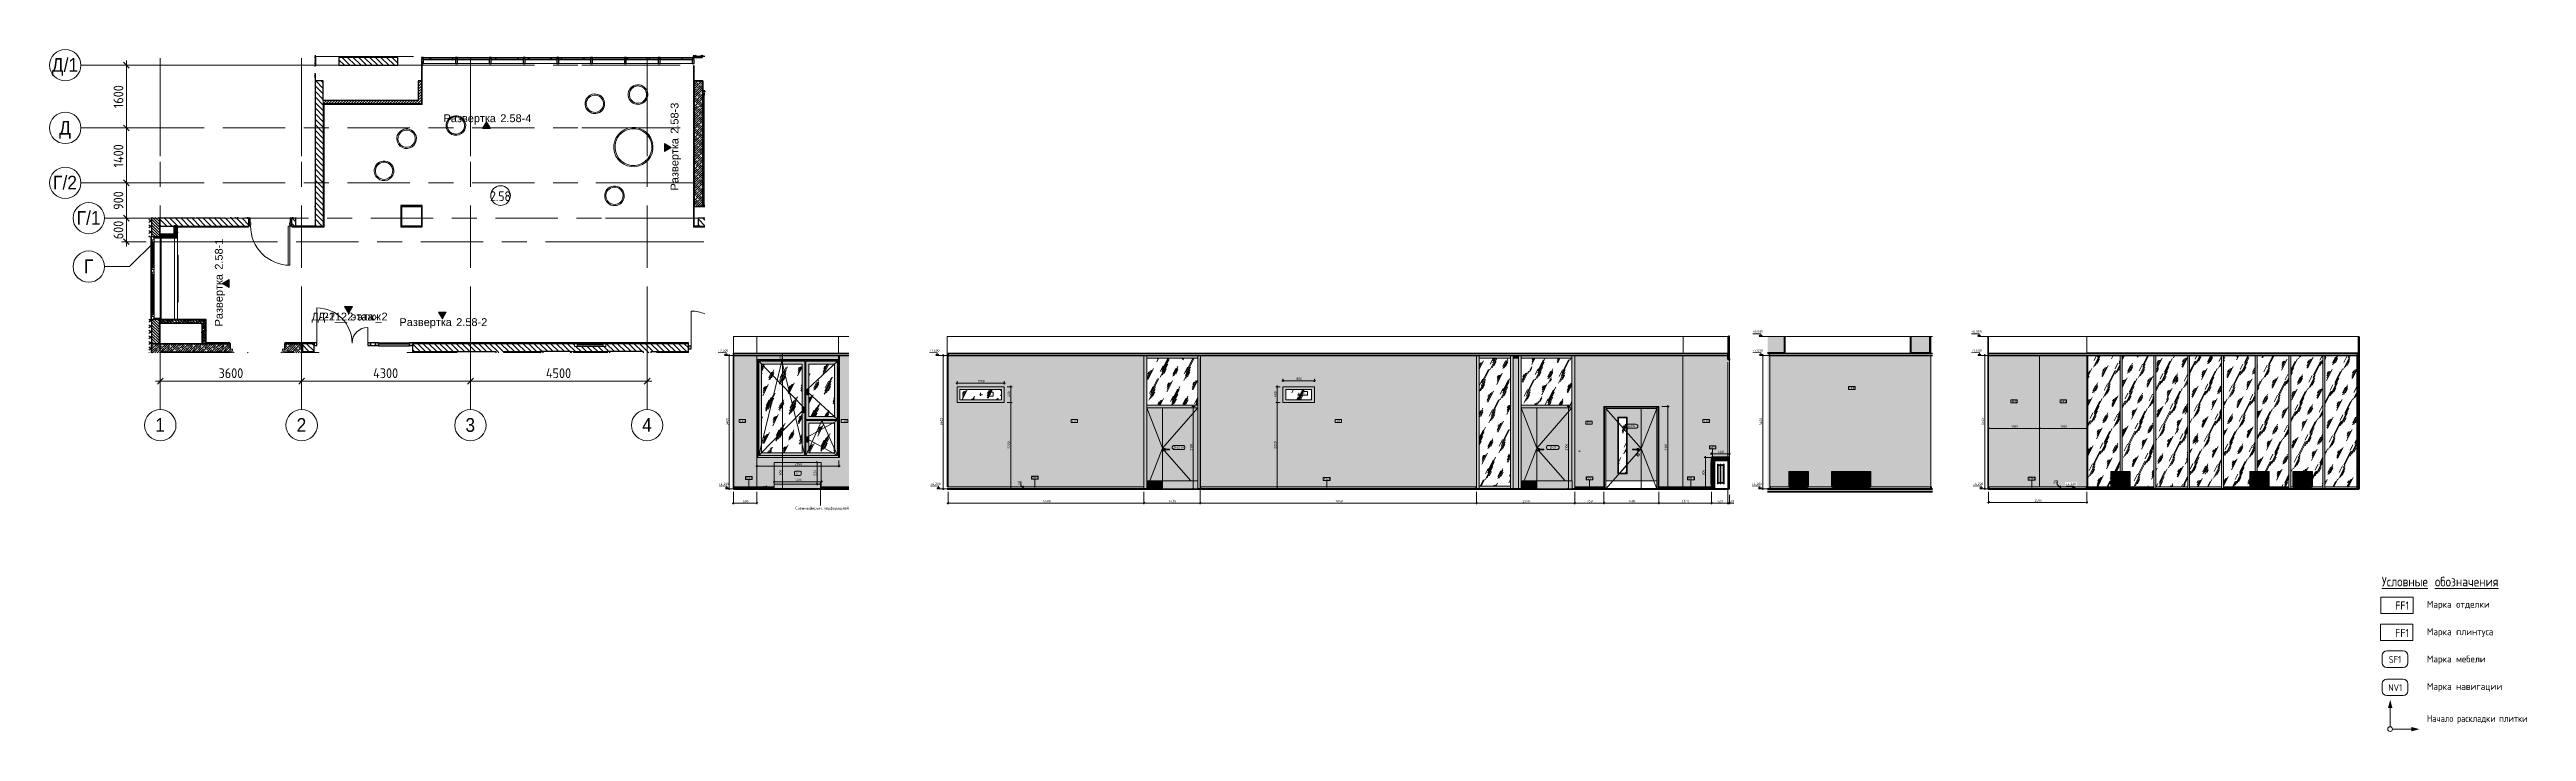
# Model space of a CAD drawing. Header units: millimetres. Extents: x -2711 to 60377, y -1987 to 15400.
import ezdxf

# ---------------------------------------------------------------- set-up
doc = ezdxf.new("R2010")
doc.units = ezdxf.units.MM
doc.linetypes.add('Осевая', pattern=[3175, 635, -476.25, 1587.5, -476.25])
doc.linetypes.add('Штрих', pattern=[158.75, 79.375, -79.375])
for name, color, linetype, lineweight in [('A-ANNO-DIMS', 7, 'Continuous', 9), ('A-ANNO-DIMS-100', 7, 'Continuous', 9), ('A-ANNO-DIMS-25', 7, 'Continuous', 9), ('A-AREA-IDEN', 7, 'Continuous', 9), ('A-CLNG', 7, 'Continuous', 9), ('A-DETL', 7, 'Continuous', 9), ('A-DOOR', 7, 'Continuous', 9), ('A-DOOR-1', 7, 'Continuous', 13), ('A-DOOR-FRAM', 7, 'Continuous', 13), ('A-DOOR-FRAM-1', 7, 'Continuous', 9), ('A-DOOR-IDEN', 7, 'Continuous', 9), ('A-FLOR', 7, 'Continuous', 9), ('A-GENM', 7, 'Continuous', 9), ('A-GENM-IDEN', 7, 'Continuous', 9), ('A-GLAZ', 7, 'Continuous', 9), ('A-GLAZ-1', 7, 'Continuous', 13), ('A-GLAZ-2', 7, 'Штрих', 9), ('A-GLAZ-CURT', 7, 'Continuous', 9), ('A-GLAZ-CURT-1', 7, 'Continuous', 25), ('A-GLAZ-CWMG', 7, 'Continuous', 9), ('A-GLAZ-CWMG-1', 7, 'Continuous', 25), ('A-GLAZ-IDEN', 7, 'Continuous', 9), ('A-WALL', 7, 'Continuous', 9), ('A-WALL-7', 7, 'Continuous', 40), ('A-WALL-IDEN', 7, 'Continuous', 9), ('A-WALL-PATT', 7, 'Continuous', 9), ('G-ANNO-DIMS', 7, 'Continuous', 9), ('G-ANNO-DIMS-1', 7, 'Continuous', 20), ('G-ANNO-SYMB', 7, 'Continuous', 9), ('G-ANNO-TEXT', 7, 'Continuous', 9), ('I-WALL', 7, 'Continuous', 9), ('M-EQPM', 7, 'Continuous', 9), ('P-SANR-FIXT', 7, 'Continuous', 9), ('Q-SPCQ', 7, 'Continuous', 9), ('S-COLS', 7, 'Continuous', 9), ('Знаки', 7, 'Continuous', 9), ('Знаки-1', 7, 'Continuous', 18), ('Марки для знаков', 7, 'Continuous', 9), ('Оси', 7, 'Continuous', 9), ('Оси-1', 7, 'Continuous', 20), ('Оси-2', 7, 'Осевая', 9)]:
    doc.layers.add(name, color=color, linetype=linetype, lineweight=lineweight)
for name, color, linetype, lineweight, true_color in [('A-CLNG-1', 7, 'Continuous', 9, 0x787878), ('A-CLNG-2', 7, 'Continuous', 30, 0x3c3c3c), ('A-CLNG-FNSH-1', 7, 'Continuous', 30, 0x3c3c3c), ('A-DETL-GENF-1', 7, 'Continuous', 9, 0xffffff), ('A-DETL-GENF-2', 1, 'Continuous', 9, 0xff0000), ('A-FLOR-1', 7, 'Continuous', 9, 0x787878), ('A-FLOR-FNSH-1', 7, 'Continuous', 30, 0x3c3c3c), ('A-FLOR-FNSH-2', 7, 'Continuous', 40, 0x3c3c3c), ('A-FLOR-FNSH-3', 7, 'Continuous', 30, 0x767629), ('A-FLOR-MCUT-1', 7, 'Continuous', 9, 0x646464), ('A-WALL-1', 7, 'Continuous', 25, 0x3c3c3c), ('A-WALL-2', 7, 'Continuous', 35, 0x3c3c3c), ('A-WALL-3', 7, 'Continuous', 13, 0x3c3c3c), ('A-WALL-4', 7, 'Continuous', 40, 0x3c3c3c), ('A-WALL-5', 7, 'Continuous', 30, 0x3c3c3c), ('A-WALL-6', 7, 'Continuous', 9, 0x787878), ('A-WALL-FNSH-1', 7, 'Continuous', 9, 0x3c3c3c), ('A-WALL-FNSH-2', 7, 'Continuous', 13, 0x3c3c3c), ('A-WALL-FNSH-3', 7, 'Continuous', 30, 0x3c3c3c), ('G-ANNO-TEXT-1', 7, 'Continuous', 9, 0x3c3c3c), ('G-ANNO-TEXT-2', 7, 'Continuous', 9, 0x008000), ('G-ANNO-TEXT-3', 1, 'Continuous', 9, 0xff0000), ('I-FURN-1', 7, 'Continuous', 9, 0xf0f0f0), ('I-FURN-2', 7, 'Continuous', 9, 0xc0c0c0), ('I-FURN-5', 7, 'Continuous', 9, 0xacacac), ('I-FURN-6', 7, 'Continuous', 9, 0xc5c578), ('I-FURN-7', 7, 'Continuous', 9, 0xd3d386), ('I-FURN-8', 7, 'Continuous', 9, 0xe0e05d), ('I-WALL-1', 7, 'Continuous', 9, 0x787878), ('Q-SPCQ-1', 1, 'Continuous', 9, 0xff0000)]:
    doc.layers.add(name, color=color, linetype=linetype, lineweight=lineweight, true_color=true_color)
for name, color, linetype, lineweight, true_color, transparency in [('I-FURN-3', 7, 'Continuous', 9, 0x7f7f7f, 0.7), ('I-FURN-4', 2, 'Continuous', 9, 0xffff00, 0.7), ('M-EQPM-1', 7, 'Continuous', 9, 0xe6e6e6, 0.7)]:
    doc.layers.add(name, color=color, linetype=linetype, lineweight=lineweight, true_color=true_color, transparency=transparency)
doc.styles.add('Arial', font='arial.ttf', dxfattribs={"width": 0.9, "height": 350})
doc.styles.add('Arial_1', font='arial.ttf', dxfattribs={"height": 200})
doc.styles.add('GOST Common', font='GOST_Common.ttf', dxfattribs={"width": 0.9, "height": 250})
doc.styles.add('GOST Common_1', font='GOST_Common.ttf', dxfattribs={"height": 50})
doc.styles.add('GOST Common_2', font='GOST_Common.ttf', dxfattribs={"width": 0.9, "height": 50})
doc.styles.add('GOST Common_3', font='GOST_Common.ttf', dxfattribs={"width": 0.9, "height": 75})
doc.styles.add('GOST Common_4', font='GOST_Common.ttf', dxfattribs={"height": 175})
doc.styles.add('GOST Common_5', font='GOST_Common.ttf', dxfattribs={"width": 0.9, "height": 210})
doc.styles.add('GOST Common_6', font='GOST_Common.ttf', dxfattribs={"width": 0.9, "height": 245})
doc.styles.add('GOST Common_7', font='GOST_Common.ttf', dxfattribs={"width": 0.9, "height": 175})
doc.styles.add('ISOCPEUR', font='isocpeur.ttf', dxfattribs={"width": 0.9, "height": 250})
doc.styles.add('ISOCPEUR_1', font='isocpeur.ttf', dxfattribs={"width": 0.9, "height": 62.5})
doc.styles.add('ISOCPEUR_2', font='isocpeur.ttf', dxfattribs={"width": 0.9, "height": 50})
doc.styles.add('ISOCPEUR_3', font='isocpeur.ttf', dxfattribs={"width": 0.9, "height": 175})
doc.dimstyles.new('ISO-2_5_0_9К_БОЛЬШОЙ', dxfattribs={"dimscale": 304.8, "dimtxt": 248.995294, "dimasz": 0.492126, "dimexe": 0.393701, "dimexo": 0.984252, "dimgap": 0, "dimtad": 1, "dimdec": 0, "dimrnd": 10, "dimzin": 0, "dimdsep": 46, "dimtxsty": 'ISOCPEUR', "dimblk1": 'OBLIQUE', "dimblk2": 'OBLIQUE', "dimsah": 1, "dimcen": 0.09, "dimdle": 0.393701, "dimazin": 0, "dimtfac": 1, "dimtdec": 4, "dimtix": 1, "dimtmove": 0, "dimatfit": 3, "dimfxl": 1, "dimtvp": 1, "dimtolj": 1, "dimtzin": 0, "dimarcsym": 2})
doc.dimstyles.new('ISO-2_5_0_9К_БОЛЬШОЙ_1', dxfattribs={"dimscale": 304.8, "dimtxt": 62.248823, "dimasz": 0.123031, "dimexe": 0.098425, "dimexo": 0.246063, "dimgap": 0, "dimtad": 1, "dimdec": 0, "dimrnd": 10, "dimzin": 0, "dimdsep": 46, "dimtxsty": 'ISOCPEUR_1', "dimblk1": 'OBLIQUE', "dimblk2": 'OBLIQUE', "dimsah": 1, "dimcen": 0.09, "dimdle": 0.098425, "dimazin": 0, "dimtfac": 1, "dimtdec": 4, "dimtix": 1, "dimtmove": 0, "dimatfit": 3, "dimfxl": 1, "dimtvp": 1, "dimtolj": 1, "dimtzin": 0, "dimarcsym": 2})
doc.dimstyles.new('ISO-2_5_0_9К_БОЛЬШОЙ_2', dxfattribs={"dimscale": 304.8, "dimtxt": 62.248823, "dimasz": 0.123031, "dimexe": 0.098425, "dimexo": 0.246063, "dimgap": 0, "dimtad": 1, "dimdec": 0, "dimrnd": 10, "dimzin": 0, "dimdsep": 46, "dimtxsty": 'ISOCPEUR_1', "dimblk1": 'OBLIQUE', "dimblk2": 'OBLIQUE', "dimsah": 1, "dimcen": 0.09, "dimdle": 0.098425, "dimazin": 0, "dimtfac": 1, "dimtdec": 4, "dimtix": 1, "dimtmove": 1, "dimatfit": 3, "dimfxl": 1, "dimtvp": 1, "dimtolj": 1, "dimtzin": 0, "dimarcsym": 2})
pattern_1 = [(135, (0, 0), (-70.7107, -70.7107), [])]
pattern_2 = [(45, (0, 0), (-57.02463, 57.02463), []), (45, (57.025, 0), (-57.02463, 57.02463), [100.806, -20.161, 3.353, -16.808])]
pattern_3 = [(45, (0, 0), (-70.7107, 70.7107), []), (135, (0, 0), (-70.7107, -70.7107), [])]
pattern_4 = [(135, (0, 0), (-75.43415, -75.43415), [106.68, -17.78, 3.556, -17.78]), (135, (0, 75.39), (-75.43415, -75.43415), []), (50, (0, 0), (127.5292, -11.1576), [13.335, -146.685]), (355, (0, 0), (-24.6697, 133.74), [10.668, -117.348]), (100.451, (10.63, -0.93), (102.8597, 122.5818), [11.333, -124.663]), (46.184, (0, 35.56), (189.7552, -29.4304), [20.002, -220.027]), (96.636, (15.81, 33.1), (166.1822, 173.1996), [17, -186.995]), (351.184, (0, 35.56), (166.184, 173.1976), [16.002, -176.022]), (21, (17.78, 26.67), (106.13027, -71.58603), [13.335, -146.685]), (326, (17.78, 26.67), (43.2619, 128.93175), [10.668, -117.348]), (71.451, (26.62, 20.7), (149.392, 57.34505), [11.333, -124.663]), (37.5, (0, 0), (2.16223, 59.18836), [3.353, -112.573, 3.353, -115.773, -117.792]), (37.5, (0, 0), (2.16223, 59.18836), [-235.052, 3.353, -114.44]), (7.5, (0, 0), (46.77386, 70.12615), [3.353, -64.567, 3.353, -109.906, -44.894]), (7.5, (0, 0), (46.77386, 70.12615), [-181.178, 3.353, -41.542]), (327.5, (-39.65, 0), (94.91367, -4.01009), [3.353, -41.097, 3.353, -135.331, -184.023]), (327.5, (-39.65, 0), (94.91367, -4.01009), [-183.134, 3.353, -180.67]), (317.5, (-57.43, 0), (103.69057, 17.79882), [3.353, -54.432, 3.353, -88.748, -130.683]), (317.5, (-57.43, 0), (103.69057, 17.79882), [-149.885, 3.353, -127.33])]
pattern_5 = [(45, (0, 0), (-35.35534, 35.35534), [])]
pattern_6 = [(0, (0, 0), (121.92, 30.48), [10.058, -81.382, 10.058, -81.382, -487.68]), (0, (0, 0), (121.92, 30.48), [-182.88, 10.058, -172.822, 10.058, -81.382, -213.36]), (0, (0, 0), (121.92, 30.48), [-457.2, 10.058, -50.902, 10.058, -142.342]), (120, (45.72, 15.24), (-87.356454, 90.345817), [10.058, -81.382, 10.058, -81.382, -487.68]), (120, (45.72, 15.24), (-87.356454, 90.345817), [-182.88, 10.058, -172.822, 10.058, -81.382, -213.36]), (120, (45.72, 15.24), (-87.356454, 90.345817), [-457.2, 10.058, -50.902, 10.058, -142.342]), (240, (60.96, 76.2), (-34.563546, -120.825817), [10.058, -81.382, 10.058, -81.382, -487.68]), (240, (60.96, 76.2), (-34.563546, -120.825817), [-182.88, 10.058, -172.822, 10.058, -81.382, -213.36]), (240, (60.96, 76.2), (-34.563546, -120.825817), [-457.2, 10.058, -50.902, 10.058, -142.342])]
pattern_7 = [(45, (0, 0), (-106.066, 106.066), []), (135, (0, 0), (-106.066, -106.066), [])]
pattern_8 = [(63.435, (10904.2, 31.75), (-255.583, 766.747), [317.5, -190.5, 317.5, -190.5, -403.903]), (63.435, (10904.2, 31.75), (-255.583, 766.747), [-1016, 127, -276.903]), (63.435, (10888.3, 47.6), (-255.583, 766.747), [254, -317.5, 190.5, -190.5, -467.403]), (63.435, (10888.3, 47.6), (-255.583, 766.747), [-952.5, 222.25, -245.153]), (63.435, (10888.3, 95.25), (-255.583, 766.747), [190.5, -381, 127, -190.5, -530.903]), (63.435, (10888.3, 95.25), (-255.583, 766.747), [-889, 285.75, -245.153]), (63.435, (10935.93, 47.6), (-255.583, 766.747), [190.5, -381, 158.75, -6404.65]), (63.435, (10983.56, 95.25), (-255.583, 766.747), [95.25, -476.25, 63.5, -6499.9]), (63.435, (10904.2, 174.6), (-255.583, 766.747), [63.5, -476.25, 63.5, -254, -562.653]), (63.435, (10904.2, 174.6), (-255.583, 766.747), [-857.25, 158.75, -403.9]), (63.435, (11189.93, 127), (-255.583, 766.747), [317.5, -476.25, 381, -251.503]), (63.435, (11189.93, 79.4), (-255.583, 766.747), [444.5, -317.5, 476.25, -188.003]), (63.435, (11221.7, 95.25), (-255.583, 766.747), [508, -254, 381, -276.903]), (63.435, (11269.3, 142.9), (-255.583, 766.747), [317.5, -444.5, 254, -403.903]), (63.435, (11221.7, 238.1), (-255.583, 766.747), [158.75, -635, 190.5, -435.653]), (63.435, (11316.93, 190.5), (-255.583, 766.747), [127, -635, 127, -530.903])]
pattern_9 = [(63.435, (63.5, 31.75), (-255.583, 766.747), [317.5, -190.5, 317.5, -190.5, -403.903]), (63.435, (63.5, 31.75), (-255.583, 766.747), [-1016, 127, -276.903]), (63.435, (47.6, 47.6), (-255.583, 766.747), [254, -317.5, 190.5, -190.5, -467.403]), (63.435, (47.6, 47.6), (-255.583, 766.747), [-952.5, 222.25, -245.153]), (63.435, (47.6, 95.25), (-255.583, 766.747), [190.5, -381, 127, -190.5, -530.903]), (63.435, (47.6, 95.25), (-255.583, 766.747), [-889, 285.75, -245.153]), (63.435, (95.25, 47.6), (-255.583, 766.747), [190.5, -381, 158.75, -6404.65]), (63.435, (142.9, 95.25), (-255.583, 766.747), [95.25, -476.25, 63.5, -6499.9]), (63.435, (63.5, 174.6), (-255.583, 766.747), [63.5, -476.25, 63.5, -254, -562.653]), (63.435, (63.5, 174.6), (-255.583, 766.747), [-857.25, 158.75, -403.903]), (63.435, (349.25, 127), (-255.583, 766.747), [317.5, -476.25, 381, -251.503]), (63.435, (349.25, 79.4), (-255.583, 766.747), [444.5, -317.5, 476.25, -188.003]), (63.435, (381, 95.25), (-255.583, 766.747), [508, -254, 381, -276.903]), (63.435, (428.6, 142.9), (-255.583, 766.747), [317.5, -444.5, 254, -403.903]), (63.435, (381, 238.1), (-255.583, 766.747), [158.75, -635, 190.5, -435.653]), (63.435, (476.25, 190.5), (-255.583, 766.747), [127, -635, 127, -530.903])]
pattern_10 = [(45, (40164.783, 0), (-14.25598, 14.25598), []), (45, (40179.039, 0), (-14.25598, 14.25598), [25.202, -5.04, 0.8382, -4.202])]
pattern_11 = [(0, (40164.783, 0), (30.48, 7.62), [2.515, -20.345, 2.515, -20.345, -121.92]), (0, (40164.783, 0), (30.48, 7.62), [-45.72, 2.515, -43.205, 2.515, -20.345, -53.34]), (0, (40164.783, 0), (30.48, 7.62), [-114.3, 2.515, -12.725, 2.515, -35.585]), (120, (40176.213, 3.81), (-21.8391136, 22.586454), [2.515, -20.345, 2.515, -20.345, -121.92]), (120, (40176.213, 3.81), (-21.8391136, 22.586454), [-45.72, 2.515, -43.205, 2.515, -20.345, -53.34]), (120, (40176.213, 3.81), (-21.8391136, 22.586454), [-114.3, 2.515, -12.725, 2.515, -35.585]), (240, (40180.023, 19.05), (-8.6408864, -30.206454), [2.515, -20.345, 2.515, -20.345, -121.92]), (240, (40180.023, 19.05), (-8.6408864, -30.206454), [-45.72, 2.515, -43.205, 2.515, -20.345, -53.34]), (240, (40180.023, 19.05), (-8.6408864, -30.206454), [-114.3, 2.515, -12.725, 2.515, -35.585])]
pattern_12 = [(45, (0, 0), (-14.25598, 14.25598), []), (45, (14.256, 0), (-14.25598, 14.25598), [25.202, -5.04, 0.8382, -4.202])]

msp = doc.modelspace()

# ---------------------------------------------------------------- texts
at = {"layer": 'A-AREA-IDEN', "insert": (8510.7, 11784.6), "char_height": 250, "width": 663.797, "attachment_point": 1, "style": 'GOST Common'}
msp.add_mtext('2.58', dxfattribs=at)
at = {"layer": 'A-DOOR-IDEN', "char_height": 50, "attachment_point": 1, "style": 'GOST Common_1'}
for s, insert, width in [('\\fGOST Common|b0|i0|c204|p34|;Д', (37487.3, 5825.2), 56.118), ('-1(', (37533.6, 5825.2), 98.207), ('\\fGOST Common|b0|i0|c204|p34|;п', (37614.7, 5825.2), 44.093), ('\\fGOST Common|b0|i0|c204|p34|;)', (37651.1, 5825.2), 24.051), ('\\fGOST Common|b0|i0|c204|p34|;Д', (25919.3, 5282.8), 56.118), ('-22 (', (25965.6, 5282.8), 178.375), ('\\fGOST Common|b0|i0|c204|p34|;п', (26112.8, 5282.8), 44.093), ('\\fGOST Common|b0|i0|c204|p34|;)', (26149.2, 5282.8), 24.051), ('\\fGOST Common|b0|i0|c204|p34|;Д', (35504.7, 5282.8), 56.118), ('-21', (35551, 5282.8), 118.249)]:
    msp.add_mtext(s, dxfattribs=dict(at, insert=insert, width=width))
at = {"layer": 'A-GENM-IDEN', "char_height": 50, "attachment_point": 1, "style": 'GOST Common_1'}
for s, insert, width in [('ПЛ', (15025.5, 4501.7), 98.207), ('-3', (15106.5, 4501.7), 86.181), ('ПЛ', (22310.3, 4509.1), 98.207), ('-3', (22391.3, 4509.1), 86.181), ('ПЛ', (29743.7, 4475.3), 98.207), ('-3', (29824.8, 4475.3), 86.181), ('ПЛ', (36437.3, 4490.4), 98.207), ('-3', (36518.3, 4490.4), 86.181), ('ПЛ', (39021.9, 4490.4), 98.207), ('-3', (39103, 4490.4), 86.181), ('ПЛ', (42777.6, 4460), 98.207), ('-3', (42858.6, 4460), 86.181), ('ПЛ', (47699.9, 4484.3), 98.207), ('-3', (47781, 4484.3), 86.181)]:
    msp.add_mtext(s, dxfattribs=dict(at, insert=insert, width=width))
at = {"layer": 'A-GLAZ-IDEN', "char_height": 50, "attachment_point": 1, "style": 'ISOCPEUR_2'}
for s, insert, width in [('ОК', (21189.4, 6637.5), 90.19), ('-1', (21263.8, 6637.5), 66.74), ('ОК', (29189.6, 6654.8), 90.19), ('-2', (29264, 6654.8), 79.367)]:
    msp.add_mtext(s, dxfattribs=dict(at, insert=insert, width=width))
at = {"layer": 'A-WALL-IDEN', "char_height": 50, "attachment_point": 1, "style": 'GOST Common_2'}
for s, insert, width in [('FK15', (43132.2, 6797.1), 151.519), ('FK13', (47267.3, 6455.4), 149.715), ('FK1', (48533.7, 6455.4), 111.835), ('FK1', (14887.4, 5949.5), 111.835), ('FK1', (17491.2, 5949.5), 111.835), ('FK1', (23344.7, 5949.5), 111.835), ('FK13', (30054.4, 5949.5), 149.715), ('FK1', (36455, 5911.8), 111.835), ('FK1', (39439.5, 5949.5), 111.835), ('WD2', (39588.1, 5279.4), 146.108)]:
    msp.add_mtext(s, dxfattribs=dict(at, insert=insert, width=width))
at = {"layer": 'G-ANNO-SYMB', "char_height": 200, "attachment_point": 1, "rotation": 90, "style": 'Arial_1'}
for s, insert, width in [(' 2.58-3', (13108.2, 13174.5), 1074.261), ('Развертка', (13108.2, 11805.3), 1659.493), (' 2.58-1', (1500.4, 9709), 1074.261), ('Развертка', (1500.4, 8339.8), 1659.493)]:
    msp.add_mtext(s, dxfattribs=dict(at, insert=insert, width=width))
at = {"layer": 'G-ANNO-SYMB', "char_height": 200, "attachment_point": 1, "style": 'Arial_1'}
for s, insert, width in [('Развертка', (7323.5, 13747.4), 1659.493), (' 2.58-4', (8692.7, 13747.4), 1074.261), ('\\fArial|b0|i0|c204|p34|;Д', (3961.5, 8691.7), 232.489), ('\\fArial|b0|i0|c204|p34|;Д', (4120.5, 8691.7), 232.489), ('-21_2 ', (4153.4, 8691.7), 978.059), ('-21_2 ', (4312.4, 8691.7), 978.059), ('этаж', (4960.3, 8691.7), 761.603), ('этаж', (5119.3, 8691.7), 761.603), ('_2', (5588.7, 8691.7), 384.81), ('Развертка', (6199.8, 8549.7), 1659.493), (' 2.58-2', (7569, 8549.7), 1074.261)]:
    msp.add_mtext(s, dxfattribs=dict(at, insert=insert, width=width))
at = {"layer": 'G-ANNO-TEXT', "attachment_point": 1}
for s, insert, char_height, width, style in [('Съемный', (16286.2, 3745.1), 75, 434.715, 'GOST Common_3'), ('\\fGOST Common|b0|i0|c204|p34|;\\W.9; ', (16644.9, 3745.1), 75, 28.861, 'GOST Common_3'), ('экран', (16668.7, 3745.1), 75, 299.43, 'GOST Common_3'), ('\\fGOST Common|b0|i0|c204|p34|;\\W.9; ', (16915.7, 3745.1), 75, 28.861, 'GOST Common_3'), ('\\fGOST Common|b0|i0|c204|p34|;\\W.9;с', (16939.5, 3745.1), 75, 48.703, 'GOST Common_3'), ('\\fGOST Common|b0|i0|c204|p34|;\\W.9; ', (16979.7, 3745.1), 75, 28.861, 'GOST Common_3'), ('перфорацией', (17003.5, 3745.1), 75, 672.816, 'GOST Common_3'), ('\\LУсловные', (56692.4, 1955.6), 245, 1550.544, 'GOST Common_6'), ('\\L\\fGOST Common|b0|i0|c204|p34|;\\W.9;\\L ', (57971.7, 1955.6), 245, 90.911, 'GOST Common_6'), ('\\Lобозначения', (58046.7, 1955.6), 245, 2111.164, 'GOST Common_6'), ('Начало', (57841.1, -1567.6), 175, 863.658, 'GOST Common_7'), ('\\fGOST Common|b0|i0|c204|p34|;\\W.9; ', (58553.7, -1567.6), 175, 65.658, 'GOST Common_7'), ('раскладки', (58607.9, -1567.6), 175, 1237.405, 'GOST Common_7'), ('\\fGOST Common|b0|i0|c204|p34|;\\W.9; ', (59628.8, -1567.6), 175, 65.658, 'GOST Common_7'), ('плитки', (59683, -1567.6), 175, 853.557, 'GOST Common_7')]:
    msp.add_mtext(s, dxfattribs=dict(at, insert=insert, char_height=char_height, width=width, style=style))
at = {"layer": 'G-ANNO-TEXT-1', "attachment_point": 1}
for s, insert, char_height, width, style in [('   FF1   ', (56692.4, 1327.3), 210, 929.316, 'GOST Common_5'), ('Марка', (57841.1, 1343.2), 175, 830.548, 'GOST Common_4'), ('\\fGOST Common|b0|i0|c204|p34|; ', (58526.4, 1343.2), 175, 72.954, 'GOST Common_4'), ('отделки', (58586.6, 1343.2), 175, 1099.915, 'GOST Common_4'), ('Марка', (57841.1, 643.2), 175, 830.548, 'GOST Common_4'), ('\\fGOST Common|b0|i0|c204|p34|; ', (58526.4, 643.2), 175, 72.954, 'GOST Common_4'), ('плинтуса', (58586.6, 643.2), 175, 1245.822, 'GOST Common_4'), ('Марка', (57841.1, -50.9), 175, 830.548, 'GOST Common_4'), ('\\fGOST Common|b0|i0|c204|p34|; ', (58526.4, -50.9), 175, 72.954, 'GOST Common_4'), ('мебели', (58586.6, -50.9), 175, 925.949, 'GOST Common_4'), ('Марка', (57841.1, -750.9), 175, 830.548, 'GOST Common_4'), ('\\fGOST Common|b0|i0|c204|p34|; ', (58526.4, -750.9), 175, 72.954, 'GOST Common_4'), ('навигации', (58586.6, -750.9), 175, 1414.177, 'GOST Common_4')]:
    msp.add_mtext(s, dxfattribs=dict(at, insert=insert, char_height=char_height, width=width, style=style))
at = {"layer": 'G-ANNO-TEXT-2', "char_height": 175, "attachment_point": 1, "style": 'ISOCPEUR_3'}
for s, insert, width in [('SF1', (56869.8, -63.7), 383.848), ('NV1', (56855.9, -782), 419.202)]:
    msp.add_mtext(s, dxfattribs=dict(at, insert=insert, width=width))
at = {"layer": 'G-ANNO-TEXT-3', "insert": (56692.4, 627.3), "char_height": 210, "width": 929.316, "attachment_point": 1, "style": 'GOST Common_5'}
msp.add_mtext('   FF1   ', dxfattribs=at)
at = {"layer": 'Марки для знаков', "insert": (16312, 4621.8), "char_height": 50, "width": 74.156, "attachment_point": 1, "style": 'GOST Common_1'}
msp.add_mtext('E1', dxfattribs=at)
at = {"layer": 'Оси', "char_height": 350, "attachment_point": 1, "style": 'Arial'}
for s, insert, width in [('\\fArial|b0|i0|c204|p34|;\\W.9;Д', (-2654.1, 15181), 367.975), ('/1', (-2350.5, 15181), 454.557), ('\\fArial|b0|i0|c204|p34|;\\W.9;Д', (-2466.5, 13581), 367.975), ('\\fArial|b0|i0|c204|p34|;\\W.9;Г', (-2624.4, 12181), 295.823), ('/2', (-2380.4, 12181), 454.557), ('\\fArial|b0|i0|c204|p34|;\\W.9;Г', (-2024.4, 11281), 295.823), ('/1', (-1780.4, 11281), 454.557), ('\\fArial|b0|i0|c204|p34|;\\W.9;Г', (-1836.8, 10046), 295.823), ('\\fArial|b0|i0|c204|p34|;\\W.9;1', (-17.5, 6002.7), 303.038), ('\\fArial|b0|i0|c204|p34|;\\W.9;2', (3582.5, 6002.7), 303.038), ('\\fArial|b0|i0|c204|p34|;\\W.9;3', (7882.5, 6002.7), 303.038), ('\\fArial|b0|i0|c204|p34|;\\W.9;4', (12382.5, 6002.7), 303.038)]:
    msp.add_mtext(s, dxfattribs=dict(at, insert=insert, width=width))

# ---------------------------------------------------------------- blocks, each defined once
blk = doc.blocks.new('110_Дверь_СКБ_2Ст - Д-1 Лестничная клетка EIS60-24280000-План разверток пом_ 2_58_ Этаж 2')
at = {"layer": 'A-DOOR'}
for centre, radius, start, end in [((662, 110), 400, 178.58398, 180), ((-638, 110), 900, 0, 0.62744)]:
    blk.add_arc(centre, radius, start, end, dxfattribs=at)
at = {"layer": 'A-DOOR-1'}
for p, q in [((-638, 120), (-638, 110)), ((-638, 110), (-588, 110)), ((-588, 110), (-588, 120)), ((612, 120), (612, 110)), ((612, 110), (662, 110)), ((662, 110), (662, 120))]:
    blk.add_line(p, q, dxfattribs=at)
at = {"layer": 'A-DOOR-FRAM'}
for p, q in [((-672, 118), (-742, 118)), ((-742, 118), (-742, 110)), ((-742, 110), (-672, 110)), ((-638, 110), (-688, 110)), ((-688, 110), (-688, 30)), ((-688, 30), (-628, 30)), ((-672, 30), (-688, 30)), ((-688, 30), (-688, -110)), ((-672, 110), (-672, 118)), ((-672, -110), (-672, 30)), ((-638, 60), (-638, 110)), ((-628, 60), (-638, 60)), ((-628, 30), (-628, 60)), ((662, 60), (652, 60)), ((652, 60), (652, 30)), ((652, 30), (712, 30)), ((662, 110), (662, 60)), ((712, 110), (662, 110)), ((768, 118), (698, 118)), ((698, 118), (698, 110)), ((698, 110), (768, 110)), ((712, 30), (698, 30)), ((698, 30), (698, -110)), ((712, 30), (712, 110)), ((712, -110), (712, 30)), ((768, 110), (768, 118)), ((-672, -110), (-742, -110)), ((-742, -110), (-742, -118)), ((-742, -118), (-672, -118)), ((-688, -110), (-672, -110)), ((-672, -118), (-672, -110)), ((698, -110), (712, -110)), ((768, -110), (698, -110)), ((698, -110), (698, -118)), ((698, -118), (768, -118)), ((768, -118), (768, -110))]:
    blk.add_line(p, q, dxfattribs=at)
blk = doc.blocks.new('110_Дверь_СКБ_1Ст_Внутренняя1 - Д-4к_п__1100x2100h_Артистические EI30-33310874-План разверток пом_ 2_58_ Этаж 2')
at = {"layer": 'A-DOOR'}
h = blk.add_hatch(dxfattribs=at)
h.set_pattern_fill('FP_6', color=256, style=0, pattern_type=2)
h.set_pattern_definition([(135, (1751.41, 164.685), (-14.14214, -14.14214), []), (225, (1751.41, 164.685), (14.14214, -14.14214), [])])
h.paths.add_polyline_path([(537.5, 100), (537.5, -100), (562.5, -100), (562.5, 100)])
at = {"layer": 'A-DOOR-FRAM-1'}
h = blk.add_hatch(dxfattribs=at)
h.set_pattern_fill('FP_7', color=256, style=0, pattern_type=2)
h.set_pattern_definition([(45, (-371.384, 164.685), (-14.1421, 14.1421), []), (135, (-371.384, 164.685), (-14.1421, -14.1421), [])])
h.paths.add_polyline_path([(-512.5, 100), (-537.5, 100), (-537.5, -100), (-512.5, -100)])
at = {"layer": 'A-DOOR'}
blk.add_arc((-487.5, 100), 1000, 360, 90, dxfattribs=at)
at = {"layer": 'A-DOOR-1'}
for p, q in [((-487.5, 1100), (-487.5, 100)), ((-447.5, 1100), (-487.5, 1100)), ((-447.5, 100), (-447.5, 1100)), ((-487.5, 100), (-447.5, 100))]:
    blk.add_line(p, q, dxfattribs=at)
at = {"layer": 'A-DOOR-FRAM'}
for p, q in [((-497.5, 108), (-567.5, 108)), ((-567.5, 108), (-567.5, 100)), ((-567.5, 100), (-497.5, 100)), ((-512.5, 100), (-537.5, 100)), ((-537.5, 100), (-537.5, -100)), ((-487.5, 100), (-512.5, 100)), ((-512.5, 100), (-512.5, 20)), ((-512.5, -100), (-512.5, 100)), ((-497.5, 100), (-512.5, 100)), ((-512.5, 100), (-512.5, 99)), ((-512.5, 99), (-497.5, 99)), ((-512.5, 20), (-477.5, 20)), ((-497.5, 20), (-512.5, 20)), ((-512.5, 20), (-512.5, -100)), ((-497.5, 100), (-497.5, 108)), ((-497.5, 99), (-497.5, 100)), ((-497.5, -100), (-497.5, 20)), ((-487.5, 60), (-487.5, 100)), ((-477.5, 60), (-487.5, 60)), ((-477.5, 20), (-477.5, 60)), ((512.5, 60), (502.5, 60)), ((502.5, 60), (502.5, 20)), ((502.5, 20), (537.5, 20)), ((512.5, 100), (512.5, 60)), ((537.5, 100), (512.5, 100)), ((592.5, 108), (522.5, 108)), ((522.5, 108), (522.5, 100)), ((537.5, 100), (522.5, 100)), ((522.5, 100), (522.5, 99)), ((522.5, 100), (592.5, 100)), ((522.5, 99), (537.5, 99)), ((537.5, 20), (522.5, 20)), ((522.5, 20), (522.5, -100)), ((537.5, 20), (537.5, 100)), ((562.5, 100), (537.5, 100)), ((537.5, 100), (537.5, -100)), ((537.5, 99), (537.5, 100)), ((537.5, -100), (537.5, 20)), ((562.5, -100), (562.5, 100)), ((592.5, 100), (592.5, 108)), ((-497.5, -100), (-567.5, -100)), ((-567.5, -100), (-567.5, -108)), ((-567.5, -108), (-497.5, -108)), ((-537.5, -100), (-512.5, -100)), ((-512.5, -100), (-497.5, -100)), ((-497.5, -108), (-497.5, -100)), ((522.5, -100), (537.5, -100)), ((592.5, -100), (522.5, -100)), ((522.5, -100), (522.5, -108)), ((522.5, -108), (592.5, -108)), ((537.5, -100), (562.5, -100)), ((592.5, -108), (592.5, -100))]:
    blk.add_line(p, q, dxfattribs=at)
blk = doc.blocks.new('120_Окно_СКБ_2Ст - 120_Окно_СКБ_2Ст 2100х2500 _мал створка справа_-22445857-План разверток пом_ 2_58_ Этаж 2')
at = {"layer": 'A-GLAZ'}
for p, q in [((1050, -57), (-1050, -57)), ((-1030, -127), (-1000, -127)), ((-930, -107), (100, -107)), ((100, -117), (-930, -117)), ((170, -127), (200, -127)), ((270, -107), (930, -107)), ((930, -117), (270, -117)), ((1000, -127), (1030, -127))]:
    blk.add_line(p, q, dxfattribs=at)
at = {"layer": 'A-GLAZ-1'}
for p, q in [((-1050, -127), (-1050, -57)), ((-1050, -57), (-980, -57)), ((-980, -127), (-1050, -127)), ((-980, -127), (-1000, -127)), ((-1000, -127), (-1000, -137)), ((-1000, -137), (170, -137)), ((170, -137), (-1000, -137)), ((-980, -57), (-980, -127)), ((150, -87), (-980, -87)), ((-980, -87), (-980, -127)), ((-930, -137), (-930, -87)), ((100, -137), (100, -87)), ((150, -127), (150, -57)), ((150, -57), (220, -57)), ((150, -127), (150, -87)), ((220, -127), (150, -127)), ((170, -127), (150, -127)), ((170, -137), (170, -127)), ((220, -127), (200, -127)), ((200, -127), (200, -137)), ((200, -137), (1000, -137)), ((1000, -137), (200, -137)), ((220, -57), (220, -127)), ((980, -87), (220, -87)), ((220, -87), (220, -127)), ((270, -137), (270, -87)), ((930, -137), (930, -87)), ((980, -127), (980, -57)), ((980, -57), (1050, -57)), ((980, -127), (980, -87)), ((1050, -127), (980, -127)), ((1000, -127), (980, -127)), ((1000, -137), (1000, -127)), ((1050, -57), (1050, -127))]:
    blk.add_line(p, q, dxfattribs=at)
blk = doc.blocks.new('Системная панель - Стекло - 40мм-23997895-План разверток пом_ 2_58_ Этаж 2')
at = {"layer": 'A-GLAZ-CURT'}
h = blk.add_hatch(dxfattribs=at)
h.set_pattern_fill('FP_9', color=256, style=0, pattern_type=2)
h.set_pattern_definition([(45, (-7320, -15083), (-282.843, 282.843), [200, -600]), (45, (-7520, -15183), (-282.843, 282.843), [600, -200]), (45, (-7120, -15283), (-282.843, 282.843), [200, -600])])
h.paths.add_polyline_path([(420, -40), (420, 0), (-420, 0), (-420, -40), (-318, -40)])
at = {"layer": 'A-GLAZ-CURT-1'}
for p, q in [((420, 0), (-420, 0)), ((-420, 0), (-420, -40)), ((420, -40), (420, 0)), ((-420, -40), (420, -40))]:
    blk.add_line(p, q, dxfattribs=at)
blk = doc.blocks.new('Прямоугольный импост - Импост структурный с накладкой - 160мм-23771928-План разверток пом_ 2_58_ Этаж 2')
at = {"layer": 'A-GLAZ-CWMG'}
for p, q in [((7630, 15200), (6810, 15200)), ((7630, 15043), (6810, 15043))]:
    blk.add_line(p, q, dxfattribs=at)
blk = doc.blocks.new('Прямоугольный импост - Импост структурный с накладкой - 160мм-23997896-План разверток пом_ 2_58_ Этаж 2')
at = {"layer": 'A-GLAZ-CWMG-1'}
for p, q in [((-50, 40), (-50, 140)), ((-50, 140), (0, 140)), ((-40, 40), (-50, 40)), ((-50, -17), (-50, 0)), ((-50, 0), (-40, 0)), ((-40, 0), (-40, 40)), ((-10, 40), (-10, 0)), ((0, 40), (-10, 40)), ((-10, 0), (0, 0)), ((0, 140), (0, 40)), ((0, 0), (0, -17)), ((0, -17), (-50, -17))]:
    blk.add_line(p, q, dxfattribs=at)
blk = doc.blocks.new('Прямоугольный импост - Импост структурный с накладкой - 160мм-23997897-План разверток пом_ 2_58_ Этаж 2')
at = {"layer": 'A-GLAZ-CWMG-1'}
for p, q in [((0, 140), (-50, 140)), ((-50, 140), (-50, 40)), ((-50, 40), (-40, 40)), ((-40, 0), (-50, 0)), ((-50, 0), (-50, -17)), ((-40, 40), (-40, 0)), ((-10, 0), (-10, 40)), ((-10, 40), (0, 40)), ((0, 0), (-10, 0)), ((0, 40), (0, 140)), ((0, -17), (0, 0)), ((-50, -17), (0, -17))]:
    blk.add_line(p, q, dxfattribs=at)
blk = doc.blocks.new('Системная панель - Стекло - 40мм-23997898-План разверток пом_ 2_58_ Этаж 2')
at = {"layer": 'A-GLAZ-CURT'}
h = blk.add_hatch(dxfattribs=at)
h.set_pattern_fill('FP_10', color=256, style=0, pattern_type=2)
h.set_pattern_definition([(45, (-13350.13, -15083), (-282.843, 282.843), [200, -600]), (45, (-13550.13, -15183), (-282.843, 282.843), [600, -200]), (45, (-13150.13, -15283), (-282.843, 282.843), [200, -600])])
h.paths.add_polyline_path([(420, -40), (420, 0), (-420, 0), (-420, -40), (-150, -40)])
at = {"layer": 'A-GLAZ-CURT-1'}
for p, q in [((420, 0), (-420, 0)), ((-420, 0), (-420, -40)), ((-420, -40), (420, -40)), ((420, -40), (420, 0))]:
    blk.add_line(p, q, dxfattribs=at)
blk = doc.blocks.new('Прямоугольный импост - Импост структурный с накладкой - 160мм-23771920-План разверток пом_ 2_58_ Этаж 2')
at = {"layer": 'A-GLAZ-CWMG'}
for p, q in [((13660, 15200), (12840, 15200)), ((13660, 15043), (12840, 15043))]:
    blk.add_line(p, q, dxfattribs=at)
blk = doc.blocks.new('Прямоугольный импост - Импост структурный с накладкой - 160мм-23997894-План разверток пом_ 2_58_ Этаж 2')
at = {"layer": 'A-GLAZ-CWMG-1'}
for p, q in [((-25, 40), (-25, 140)), ((-25, 140), (25, 140)), ((-15, 40), (-25, 40)), ((-25, -17), (-25, 0)), ((-25, 0), (-15, 0)), ((-15, 0), (-15, 40)), ((15, 40), (15, 0)), ((25, 40), (15, 40)), ((15, 0), (25, 0)), ((25, 140), (25, 40)), ((25, 0), (25, -17)), ((25, -17), (-25, -17))]:
    blk.add_line(p, q, dxfattribs=at)
blk = doc.blocks.new('Системная панель - Стекло - 40мм-23997899-План разверток пом_ 2_58_ Этаж 2')
at = {"layer": 'A-GLAZ-CURT-1'}
for p, q in [((415, 0), (-415, 0)), ((-415, 0), (-415, -40)), ((415, -40), (415, 0)), ((-415, -40), (415, -40))]:
    blk.add_line(p, q, dxfattribs=at)
blk = doc.blocks.new('Прямоугольный импост - Импост структурный с накладкой - 160мм-23771909-План разверток пом_ 2_58_ Этаж 2')
at = {"layer": 'A-GLAZ-CWMG'}
for p, q in [((11930, 15200), (11120, 15200)), ((11930, 15043), (11120, 15043))]:
    blk.add_line(p, q, dxfattribs=at)
blk = doc.blocks.new('Системная панель - Стекло - 40мм-V1-План разверток пом_ 2_58_ Этаж 2')
at = {"layer": 'A-GLAZ-CURT'}
h = blk.add_hatch(dxfattribs=at)
h.set_pattern_fill('FP_11', color=256, style=0, pattern_type=2)
h.set_pattern_definition([(45, (-9045, -15083), (-282.843, 282.843), [200, -600]), (45, (-9245, -15183), (-282.843, 282.843), [600, -200]), (45, (-8845, -15283), (-282.843, 282.843), [200, -600])])
h.paths.add_polyline_path([(415, -40), (415, 0), (-415, 0), (-415, -40), (-272, -40)])
at = {"layer": 'A-GLAZ-CURT-1'}
for p, q in [((415, 0), (-415, 0)), ((-415, 0), (-415, -40)), ((415, -40), (415, 0)), ((-415, -40), (415, -40))]:
    blk.add_line(p, q, dxfattribs=at)
blk = doc.blocks.new('Системная панель - Стекло - 40мм-V2-План разверток пом_ 2_58_ Этаж 2')
at = {"layer": 'A-GLAZ-CURT'}
h = blk.add_hatch(dxfattribs=at)
h.set_pattern_fill('FP_12', color=256, style=0, pattern_type=2)
h.set_pattern_definition([(45, (-9905, -15083), (-282.843, 282.843), [200, -600]), (45, (-10105, -15183), (-282.843, 282.843), [600, -200]), (45, (-9705, -15283), (-282.843, 282.843), [200, -600])])
h.paths.add_polyline_path([(415, -40), (415, 0), (-415, 0), (-415, -40)])
at = {"layer": 'A-GLAZ-CURT-1'}
for p, q in [((415, 0), (-415, 0)), ((-415, 0), (-415, -40)), ((415, -40), (415, 0)), ((-415, -40), (415, -40))]:
    blk.add_line(p, q, dxfattribs=at)
blk = doc.blocks.new('Системная панель - Стекло - 40мм-V3-План разверток пом_ 2_58_ Этаж 2')
at = {"layer": 'A-GLAZ-CURT-1'}
for p, q in [((415, 0), (-415, 0)), ((-415, 0), (-415, -40)), ((415, -40), (415, 0)), ((-415, -40), (415, -40))]:
    blk.add_line(p, q, dxfattribs=at)
blk = doc.blocks.new('Системная панель - Стекло - 40мм-V4-План разверток пом_ 2_58_ Этаж 2')
at = {"layer": 'A-GLAZ-CURT'}
h = blk.add_hatch(dxfattribs=at)
h.set_pattern_fill('FP_13', color=256, style=0, pattern_type=2)
h.set_pattern_definition([(45, (-12485, -15083), (-282.843, 282.843), [200, -600]), (45, (-12685, -15183), (-282.843, 282.843), [600, -200]), (45, (-12285, -15283), (-282.843, 282.843), [200, -600])])
h.paths.add_polyline_path([(415, -40), (415, 0), (-415, 0), (-415, -40), (-171, -40)])
at = {"layer": 'A-GLAZ-CURT-1'}
for p, q in [((415, 0), (-415, 0)), ((-415, 0), (-415, -40)), ((415, -40), (415, 0)), ((-415, -40), (415, -40))]:
    blk.add_line(p, q, dxfattribs=at)
blk = doc.blocks.new('Системная панель - Стекло - 40мм-V5-План разверток пом_ 2_58_ Этаж 2')
at = {"layer": 'A-GLAZ-CURT'}
h = blk.add_hatch(dxfattribs=at)
h.set_pattern_fill('FP_14', color=256, style=0, pattern_type=2)
h.set_pattern_definition([(45, (-10765, -15083), (-282.843, 282.843), [200, -600]), (45, (-10965, -15183), (-282.843, 282.843), [600, -200]), (45, (-10565, -15283), (-282.843, 282.843), [200, -600])])
h.paths.add_polyline_path([(415, -40), (415, 0), (-415, 0), (-415, -40), (-221, -40)])
at = {"layer": 'A-GLAZ-CURT-1'}
for p, q in [((415, 0), (-415, 0)), ((-415, 0), (-415, -40)), ((415, -40), (415, 0)), ((-415, -40), (415, -40))]:
    blk.add_line(p, q, dxfattribs=at)
blk = doc.blocks.new('120_Окно_СКБ_1Ст - 120_Окно_СКБ_1Ст 400х800 EI30-24230873-План разверток пом_ 2_58_ Этаж 2')
at = {"layer": 'A-GLAZ'}
for p, q in [((400, 100), (-400, 100)), ((-400, 30), (400, 30)), ((330, 70), (-330, 70)), ((330, 60), (-330, 60))]:
    blk.add_line(p, q, dxfattribs=at)
at = {"layer": 'A-GLAZ-1'}
for p, q in [((-400, 30), (-400, 100)), ((-400, 100), (-330, 100)), ((-330, 30), (-400, 30)), ((-330, 100), (-330, 30)), ((330, 30), (330, 100)), ((330, 100), (400, 100)), ((400, 30), (330, 30)), ((400, 100), (400, 30))]:
    blk.add_line(p, q, dxfattribs=at)
blk = doc.blocks.new('Стол базовый прямоугольный - 1_290-25520344-План разверток пом_ 2_58_ Этаж 2')
at = {"layer": 'I-FURN-1'}
for p, q in [((617, 455), (-618, 455)), ((-618, 455), (-618, 447)), ((617, 447), (617, 455))]:
    blk.add_line(p, q, dxfattribs=at)
blk = doc.blocks.new('Съемный металлический экран с перфорацией - E1-31419149-План разверток пом_ 2_58_ Этаж 2')
at = {"layer": 'Знаки'}
h = blk.add_hatch(dxfattribs=at)
h.set_pattern_fill('FP_17', color=256, style=0, pattern_type=2)
h.set_pattern_definition([(270, (-8960, 547.406), (50.8, 3e-15), [13.612, -74.376]), (330, (-8953.194, 522.006), (25.4, 43.9941), [13.612, -74.376]), (30, (-8927.794, 515.2), (-25.4, 43.9941), [13.612, -74.376]), (300, (-8960, 533.79), (101.59984, -9e-05), [13.612, -87.988]), (300, (-8916.01, 559.19), (101.59984, -9e-05), [13.612, -87.988]), (60, (-8960, 547.41), (-50.79984, 87.9881), [13.612, -87.988]), (60, (-8916.01, 522.01), (-50.79984, 87.9881), [13.612, -87.988]), (0, (-8941.41, 515.2), (50.8, 87.988), [13.612, -87.988]), (0, (-8941.41, 566), (50.8, 87.988), [13.612, -87.988])])
h.paths.add_polyline_path([(0, 0), (1200, 0), (1200, 20), (0, 20)])
for p, q in [((1200, 20), (0, 20)), ((0, 20), (0, 0)), ((0, 0), (1200, 0)), ((1200, 0), (1200, 20))]:
    blk.add_line(p, q, dxfattribs=at)
blk = doc.blocks.new('сифон - Для раковины-30649612-План разверток пом_ 2_58_ Этаж 2')
at = {"layer": 'P-SANR-FIXT'}
blk.add_line((231, -40), (231, 40), dxfattribs=at)
blk = doc.blocks.new('1_113 тумба - 1_113 тумба-31126920-План разверток пом_ 2_58_ Этаж 2')
at = {"layer": 'I-FURN-1'}
for p, q in [((-400, 1500), (0, 1500)), ((-400, 1492), (-400, 1500)), ((0, 1500), (-400, 1500)), ((-400, 1500), (-400, 1492)), ((-400, 1492), (-400, 1500)), ((-400, 1500), (0, 1500)), ((0, 1500), (0, 1492)), ((0, 1492), (0, 1500)), ((0, 1500), (0, 1492))]:
    blk.add_line(p, q, dxfattribs=at)
blk = doc.blocks.new('ПУФ_500 - 1_50в-32041615-План разверток пом_ 2_58_ Этаж 2')
at = {"layer": 'I-FURN-1'}
for radius, start, end in [(250, 360, 180), (250, 90, 180), (250, 180, 360), (220, 360, 180), (220, 0, 180), (220, 180, 270), (220, 180, 360), (250, 0, 90), (220, 270, 360), (250, 180, 360)]:
    blk.add_arc((0, 0), radius, start, end, dxfattribs=at)
blk = doc.blocks.new('ПУФ_500 - 1_50б-32041553-План разверток пом_ 2_58_ Этаж 2')
at = {"layer": 'I-FURN-1'}
for radius, start, end in [(250, 360, 180), (250, 90, 180), (250, 180, 360), (220, 360, 180), (220, 0, 180), (220, 180, 270), (220, 180, 360), (250, 0, 90), (220, 282.85714, 360), (250, 180, 360), (220, 270, 282.85714)]:
    blk.add_arc((0, 0), radius, start, end, dxfattribs=at)
blk = doc.blocks.new('ПУФ2 - 1_52б-25464744-План разверток пом_ 2_58_ Этаж 2')
at = {"layer": 'I-FURN-1'}
for radius, start, end in [(500, 360, 180), (500, 0, 180), (500, 180, 360), (470, 360, 180), (470, 0, 180), (470, 180, 360), (470, 180, 360), (500, 180, 360)]:
    blk.add_arc((0, 0), radius, start, end, dxfattribs=at)
blk = doc.blocks.new('ПУФ_500 - 1_50а-26160883-План разверток пом_ 2_58_ Этаж 2')
at = {"layer": 'I-FURN-1'}
for radius, start, end in [(250, 360, 180), (250, 12.85714, 180), (250, 180, 360), (220, 360, 180), (220, 0, 180), (220, 180, 360), (220, 180, 360), (250, 0, 12.85714), (250, 180, 360)]:
    blk.add_arc((0, 0), radius, start, end, dxfattribs=at)
blk = doc.blocks.new('ПУФ_500 - 1_50б-V6-План разверток пом_ 2_58_ Этаж 2')
at = {"layer": 'I-FURN-1'}
for radius, start, end in [(250, 360, 180), (250, 0, 180), (250, 180, 360), (220, 360, 180), (220, 90, 180), (220, 180, 360), (220, 180, 360), (220, 0, 90), (250, 180, 360)]:
    blk.add_arc((0, 0), radius, start, end, dxfattribs=at)
blk = doc.blocks.new('ПУФ_500 - 1_50а-V7-План разверток пом_ 2_58_ Этаж 2')
at = {"layer": 'I-FURN-1'}
for radius, start, end in [(250, 360, 180), (250, 0, 180), (250, 180, 360), (220, 360, 180), (220, 0, 180), (220, 180, 360), (220, 180, 360), (250, 180, 360)]:
    blk.add_arc((0, 0), radius, start, end, dxfattribs=at)
blk = doc.blocks.new('ПУФ_500 - 1_50в-V8-План разверток пом_ 2_58_ Этаж 2')
at = {"layer": 'I-FURN-1'}
for radius, start, end in [(250, 360, 180), (250, 0, 180), (250, 180, 360), (220, 360, 180), (220, 0, 180), (220, 180, 360), (220, 180, 192.85714), (220, 205.71429, 360), (250, 180, 360), (220, 192.85714, 205.71429)]:
    blk.add_arc((0, 0), radius, start, end, dxfattribs=at)
blk = doc.blocks.new('Прямоугольный импост - 50 x 70 мм-31700031-План разверток пом_ 2_58_ Этаж 2')
at = {"layer": 'A-GLAZ-CWMG-1'}
for p, q in [((-70, 35), (0, 35)), ((-70, -35), (-70, 35)), ((0, 35), (0, -35)), ((0, -35), (-70, -35))]:
    blk.add_line(p, q, dxfattribs=at)
blk = doc.blocks.new('Дверь_Витражная_остекление_ - ДВН_ДАО_Главный вход_1200 в свету-31742133-План разверток пом_ 2_58_ Этаж 2')
at = {"layer": 'A-DOOR'}
for p, q in [((-647.5, 925), (-647.5, 35)), ((647.5, 430), (647.5, 35))]:
    blk.add_line(p, q, dxfattribs=at)
for centre, radius, start, end in [((-647.5, 30), 895, 360, 90), ((647.5, 30), 400, 90, 180)]:
    blk.add_arc(centre, radius, start, end, dxfattribs=at)
blk = doc.blocks.new('Системная панель - Стемалит - 40мм-32257327-План разверток пом_ 2_58_ Этаж 2')
at = {"layer": 'A-GLAZ-CURT-1'}
for p, q in [((65, 35), (-65, 35)), ((-65, 35), (-65, -35)), ((65, -35), (65, 35)), ((-65, -35), (65, -35))]:
    blk.add_line(p, q, dxfattribs=at)
blk = doc.blocks.new('Прямоугольный импост - 50 x 70 мм-31687886-План разверток пом_ 2_58_ Этаж 2')
at = {"layer": 'A-GLAZ-CWMG-1'}
for p, q in [((-35, 35), (35, 35)), ((-35, -35), (-35, 35)), ((35, 35), (35, -35)), ((35, -35), (-35, -35))]:
    blk.add_line(p, q, dxfattribs=at)
blk = doc.blocks.new('Прямоугольный импост - 50 x 70 мм-31701779-План разверток пом_ 2_58_ Этаж 2')
at = {"layer": 'A-GLAZ-CWMG-1'}
for p, q in [((0, 35), (-70, 35)), ((-70, 35), (-70, -35)), ((0, -35), (0, 35)), ((-70, -35), (0, -35))]:
    blk.add_line(p, q, dxfattribs=at)
blk = doc.blocks.new('Системная панель - Стекло - 40мм-32257331-План разверток пом_ 2_58_ Этаж 2')
at = {"layer": 'A-GLAZ-CURT'}
h = blk.add_hatch(dxfattribs=at)
h.set_pattern_fill('FP_18', color=256, style=0, pattern_type=2)
h.set_pattern_definition([(45, (-6162.5, -7785), (-282.843, 282.843), [200, -600]), (45, (-6362.5, -7885), (-282.843, 282.843), [600, -200]), (45, (-5962.5, -7985), (-282.843, 282.843), [200, -600])])
h.paths.add_polyline_path([(397.5, -40), (397.5, 0), (-397.5, 0), (-397.5, -40)])
at = {"layer": 'A-GLAZ-CURT-1'}
for p, q in [((397.5, 0), (-397.5, 0)), ((-397.5, 0), (-397.5, -40)), ((397.5, -40), (397.5, 0)), ((-397.5, -40), (397.5, -40))]:
    blk.add_line(p, q, dxfattribs=at)
blk = doc.blocks.new('Прямоугольный импост - 50 x 70 мм-31702100-План разверток пом_ 2_58_ Этаж 2')
at = {"layer": 'A-GLAZ-CWMG-1'}
for p, q in [((-35, 35), (35, 35)), ((-35, -35), (-35, 35)), ((35, 35), (35, -35)), ((35, -35), (-35, -35))]:
    blk.add_line(p, q, dxfattribs=at)
blk = doc.blocks.new('Прямоугольный импост - 50 x 70 мм-31720914-План разверток пом_ 2_58_ Этаж 2')
at = {"layer": 'A-GLAZ-CWMG'}
blk.add_line((6460, 7920), (5665, 7920), dxfattribs=at)
blk = doc.blocks.new('Дверь_Витражная_остекление_ - ДВН_ДАО_Главный вход_1200 в свету Д-22 _п_-31928779-План разверток пом_ 2_58_ Этаж 2')
at = {"layer": 'A-DOOR'}
blk.add_line((-650, 930), (-650, 35), dxfattribs=at)
blk.add_arc((-650, 30), 900, 66.85745, 90, dxfattribs=at)
blk = doc.blocks.new('Зашивка приборов отопления42 - Зашивка приборов отопления-33374801-План разверток пом_ 2_58_ Этаж 2')
at = {"layer": 'A-WALL'}
for p, q in [((37472, 23439), (35392, 23439)), ((35392, 23079), (37472, 23079)), ((37472, 23079), (35392, 23079)), ((35392, 23004), (37472, 23004))]:
    blk.add_line(p, q, dxfattribs=at)
blk = doc.blocks.new('120_Окно_СКБ_2Ст - 120_Окно_СКБ_2Ст 2100х2500 _мал створка справа_-22445857-Развертка 2_58-1')
at = {"layer": 'A-GLAZ'}
h = blk.add_hatch(color=256, dxfattribs=at)
h.paths.add_polyline_path([(10550, 5000), (10599, 5000), (10599, 7480), (8541, 7480), (8541, 5000), (10500, 5000)])
h.paths.add_polyline_path([(8655, 5050), (8570, 5050), (8570, 7450), (9740, 7450), (9740, 5050), (8961, 5050)])
h.paths.add_polyline_path([(10570, 5050), (9770, 5050), (9770, 5940), (10570, 5940), (10570, 5070)])
h.paths.add_polyline_path([(9788, 5970), (9770, 5970), (9770, 7450), (10570, 7450), (10570, 5970), (9790, 5970)])
h = blk.add_hatch(color=256, dxfattribs=at)
h.paths.add_polyline_path([(8590, 5050), (9740, 5050), (9740, 7450), (8570, 7450), (8570, 5050)])
h.paths.add_polyline_path([(8961, 5120), (8640, 5120), (8640, 7380), (9670, 7380), (9670, 5120), (9023, 5120)])
h.paths.add_polyline_path([(9712, 6140), (9696, 6141), (9695, 6141), (9695, 6142), (9694, 6224), (9693, 6225), (9691, 6229), (9691, 6232), (9691, 6268), (9691, 6272), (9693, 6275), (9695, 6278), (9698, 6280), (9701, 6282), (9705, 6282), (9709, 6282), (9713, 6280), (9715, 6278), (9717, 6275), (9719, 6272), (9719, 6268), (9719, 6232), (9719, 6228), (9717, 6225), (9716, 6224), (9716, 6200), (9715, 6141), (9714, 6141), (9713, 6141)])
h = blk.add_hatch(dxfattribs=at)
h.set_pattern_fill('FP_19', color=256, style=0, pattern_type=2)
h.set_pattern_definition(pattern_8)
h.paths.add_polyline_path([(8640, 5120), (9670, 5120), (9670, 7380), (8640, 7380), (8640, 5166)])
h = blk.add_hatch(color=256, dxfattribs=at)
h.paths.add_polyline_path([(9788, 5970), (10570, 5970), (10570, 7450), (9770, 7450), (9770, 5970)])
h.paths.add_polyline_path([(10500, 6040), (9840, 6040), (9840, 7380), (10500, 7380), (10500, 6138)])
h.paths.add_polyline_path([(9812, 6600), (9796, 6601), (9795, 6601), (9795, 6602), (9794, 6684), (9793, 6685), (9791, 6688), (9791, 6692), (9791, 6729), (9791, 6732), (9793, 6735), (9795, 6738), (9798, 6740), (9801, 6742), (9805, 6742), (9809, 6742), (9812, 6740), (9815, 6738), (9817, 6735), (9819, 6732), (9819, 6728), (9819, 6692), (9819, 6688), (9817, 6685), (9816, 6684), (9816, 6660), (9815, 6601), (9814, 6601), (9813, 6601)])
h = blk.add_hatch(dxfattribs=at)
h.set_pattern_fill('FP_19', color=256, style=0, pattern_type=2)
h.set_pattern_definition(pattern_8)
h.paths.add_polyline_path([(10126, 6040), (10500, 6040), (10500, 7380), (9840, 7380), (9840, 6040)])
h = blk.add_hatch(color=256, dxfattribs=at)
h.paths.add_polyline_path([(9793, 6710), (9793, 6712), (9793, 6711)])
h.paths.add_polyline_path([(9794, 6684), (9793, 6710), (9793, 6713), (9793, 6714), (9793, 6714), (9794, 6716), (9794, 6717), (9796, 6720), (9797, 6719), (9797, 6720), (9797, 6720), (9799, 6721), (9802, 6722), (9806, 6722), (9810, 6722), (9813, 6720), (9815, 6718), (9816, 6716), (9817, 6714), (9817, 6714), (9817, 6712), (9817, 6710), (9816, 6699), (9816, 6684), (9817, 6685), (9819, 6689), (9819, 6692), (9819, 6729), (9819, 6732), (9817, 6735), (9815, 6738), (9812, 6740), (9808, 6742), (9804, 6742), (9801, 6742), (9798, 6740), (9795, 6738), (9793, 6735), (9791, 6732), (9791, 6728), (9791, 6692), (9791, 6688), (9793, 6685), (9794, 6684)])
for points in [[(9794, 6681), (9795, 6682), (9797, 6682), (9798, 6682), (9800, 6706), (9801, 6712), (9803, 6719), (9803, 6722), (9800, 6722), (9798, 6721), (9797, 6720), (9797, 6720), (9797, 6719), (9796, 6720), (9795, 6718), (9794, 6716), (9793, 6715), (9793, 6714), (9793, 6714), (9793, 6710), (9793, 6705), (9794, 6681)], [(9798, 6600), (9798, 6682), (9795, 6682), (9794, 6681), (9795, 6601), (9796, 6601), (9797, 6601)], [(9798, 6682), (9812, 6682), (9810, 6706), (9809, 6714), (9807, 6719), (9806, 6722), (9804, 6722), (9803, 6720), (9802, 6718), (9801, 6712), (9799, 6699), (9798, 6683)], [(9805, 6600), (9812, 6600), (9812, 6682), (9798, 6682), (9798, 6600), (9805, 6600)], [(9812, 6600), (9814, 6601), (9815, 6601), (9815, 6602), (9816, 6681), (9814, 6682), (9812, 6682), (9812, 6607)], [(9816, 6680), (9816, 6680), (9816, 6680)], [(9694, 6221), (9695, 6222), (9697, 6222), (9698, 6222), (9700, 6246), (9701, 6252), (9702, 6259), (9704, 6262), (9700, 6262), (9698, 6261), (9697, 6260), (9697, 6260), (9697, 6259), (9696, 6260), (9695, 6258), (9694, 6256), (9693, 6255), (9693, 6254), (9693, 6254), (9693, 6250), (9693, 6244), (9694, 6221)], [(9698, 6140), (9698, 6222), (9695, 6222), (9694, 6221), (9695, 6141), (9696, 6141), (9697, 6141)], [(9705, 6140), (9712, 6140), (9712, 6222), (9698, 6222), (9698, 6140), (9705, 6140)], [(9712, 6140), (9714, 6141), (9715, 6141), (9715, 6142), (9716, 6221), (9714, 6222), (9712, 6222), (9712, 6147)], [(9716, 6220), (9716, 6220), (9716, 6220)], [(9794, 5466), (9795, 5467), (9797, 5467), (9798, 5467), (9800, 5491), (9801, 5497), (9803, 5504), (9803, 5507), (9800, 5507), (9798, 5506), (9797, 5505), (9797, 5505), (9797, 5504), (9796, 5505), (9795, 5503), (9794, 5501), (9793, 5500), (9793, 5499), (9793, 5499), (9793, 5495), (9793, 5490), (9794, 5466)], [(9798, 5385), (9798, 5467), (9795, 5467), (9794, 5466), (9795, 5386), (9796, 5386), (9797, 5386)], [(9798, 5467), (9812, 5467), (9810, 5491), (9809, 5499), (9807, 5504), (9806, 5507), (9804, 5507), (9803, 5505), (9802, 5503), (9801, 5497), (9799, 5484), (9798, 5468)], [(9805, 5385), (9812, 5385), (9812, 5467), (9798, 5467), (9798, 5385), (9804, 5385)], [(9812, 5385), (9814, 5386), (9815, 5386), (9815, 5387), (9816, 5466), (9814, 5467), (9812, 5467), (9812, 5392)], [(9816, 5465), (9816, 5465), (9816, 5465)]]:
    blk.add_hatch(color=256, dxfattribs=at).paths.add_polyline_path(points)
h = blk.add_hatch(color=256, dxfattribs=at)
h.paths.add_polyline_path([(9816, 6681), (9817, 6707), (9817, 6713), (9817, 6714), (9817, 6714), (9815, 6718), (9814, 6720), (9811, 6721), (9808, 6722), (9806, 6722), (9807, 6720), (9807, 6719), (9809, 6712), (9811, 6699), (9812, 6682), (9815, 6682), (9816, 6681)])
h.paths.add_polyline_path([(9816, 6715), (9816, 6716), (9816, 6715)])
h = blk.add_hatch(color=256, dxfattribs=at)
h.paths.add_polyline_path([(9693, 6250), (9693, 6252), (9693, 6250)])
h.paths.add_polyline_path([(9694, 6224), (9693, 6250), (9693, 6254), (9693, 6254), (9693, 6254), (9694, 6256), (9694, 6257), (9696, 6260), (9697, 6259), (9697, 6260), (9697, 6260), (9699, 6261), (9702, 6262), (9706, 6262), (9710, 6262), (9713, 6260), (9715, 6258), (9716, 6256), (9717, 6254), (9717, 6254), (9717, 6252), (9717, 6250), (9716, 6239), (9716, 6224), (9717, 6225), (9719, 6229), (9719, 6233), (9719, 6268), (9719, 6272), (9717, 6275), (9715, 6278), (9712, 6280), (9709, 6282), (9705, 6282), (9701, 6282), (9698, 6280), (9695, 6278), (9693, 6274), (9691, 6272), (9691, 6268), (9691, 6232), (9691, 6228), (9693, 6225), (9694, 6224)])
h = blk.add_hatch(color=256, dxfattribs=at)
h.paths.add_polyline_path([(9698, 6222), (9712, 6222), (9710, 6246), (9709, 6254), (9707, 6259), (9706, 6262), (9704, 6262), (9703, 6260), (9702, 6256), (9701, 6252), (9699, 6239), (9698, 6223)])
h.paths.add_polyline_path([(9702, 6229), (9702, 6229), (9702, 6229)])
h = blk.add_hatch(color=256, dxfattribs=at)
h.paths.add_polyline_path([(9716, 6221), (9717, 6247), (9717, 6253), (9717, 6254), (9717, 6254), (9715, 6258), (9714, 6260), (9711, 6261), (9708, 6262), (9706, 6262), (9707, 6260), (9708, 6259), (9709, 6252), (9710, 6240), (9712, 6222), (9715, 6222), (9716, 6221)])
h.paths.add_polyline_path([(9716, 6255), (9716, 6256), (9716, 6255)])
h = blk.add_hatch(color=256, dxfattribs=at)
h.paths.add_polyline_path([(10550, 5050), (10570, 5050), (10570, 5940), (9770, 5940), (9770, 5050), (10500, 5050)])
h.paths.add_polyline_path([(10160, 5120), (9840, 5120), (9840, 5870), (10500, 5870), (10500, 5120), (10494, 5120)])
h.paths.add_polyline_path([(9801, 5385), (9796, 5386), (9795, 5386), (9795, 5387), (9794, 5469), (9793, 5470), (9791, 5473), (9791, 5477), (9791, 5513), (9791, 5517), (9793, 5520), (9795, 5523), (9798, 5525), (9801, 5527), (9805, 5527), (9809, 5527), (9812, 5525), (9815, 5523), (9817, 5520), (9819, 5517), (9819, 5513), (9819, 5477), (9819, 5473), (9817, 5470), (9816, 5469), (9816, 5445), (9815, 5386), (9814, 5386), (9812, 5385), (9804, 5385)])
h = blk.add_hatch(dxfattribs=at)
h.set_pattern_fill('FP_19', color=256, style=0, pattern_type=2)
h.set_pattern_definition(pattern_8)
h.paths.add_polyline_path([(9840, 5120), (10500, 5120), (10500, 5870), (9840, 5870), (9840, 5166)])
h = blk.add_hatch(color=256, dxfattribs=at)
h.paths.add_polyline_path([(9793, 5495), (9793, 5497), (9793, 5496)])
h.paths.add_polyline_path([(9794, 5469), (9793, 5495), (9793, 5498), (9793, 5499), (9793, 5499), (9794, 5501), (9794, 5502), (9796, 5505), (9797, 5504), (9797, 5505), (9797, 5505), (9799, 5506), (9802, 5507), (9806, 5507), (9810, 5507), (9813, 5505), (9815, 5503), (9816, 5501), (9817, 5499), (9817, 5499), (9817, 5497), (9817, 5495), (9817, 5485), (9816, 5469), (9817, 5470), (9819, 5474), (9819, 5477), (9819, 5513), (9819, 5517), (9817, 5520), (9815, 5523), (9812, 5525), (9809, 5527), (9804, 5527), (9801, 5527), (9798, 5525), (9795, 5523), (9793, 5520), (9791, 5517), (9791, 5513), (9791, 5477), (9791, 5473), (9793, 5470), (9794, 5469)])
h = blk.add_hatch(color=256, dxfattribs=at)
h.paths.add_polyline_path([(9816, 5466), (9817, 5492), (9817, 5498), (9817, 5499), (9817, 5499), (9815, 5503), (9814, 5504), (9811, 5506), (9808, 5507), (9806, 5507), (9807, 5505), (9808, 5502), (9809, 5497), (9810, 5485), (9812, 5467), (9815, 5467), (9816, 5466)])
h.paths.add_polyline_path([(9816, 5500), (9816, 5501), (9816, 5500)])
for p, q in [((8521, 7500), (10620, 7500)), ((8570, 5050), (8570, 7450)), ((9740, 7450), (8570, 7450)), ((8570, 5050), (9155, 7450)), ((8570, 7450), (9710, 6281)), ((8640, 7380), (8640, 5120)), ((8640, 7380), (9670, 7380)), ((9740, 5050), (9155, 7450)), ((9670, 5120), (9670, 7380)), ((9740, 7450), (9740, 5050)), ((9770, 5970), (9770, 7450)), ((10570, 7450), (9770, 7450)), ((10570, 7450), (9805, 6742)), ((9840, 7380), (9840, 6040)), ((9840, 7380), (10500, 7380)), ((10500, 6040), (10500, 7380)), ((10570, 7450), (10570, 5970)), ((10620, 7500), (10620, 5000)), ((9791, 6729), (9770, 6710)), ((9770, 6710), (9791, 6690)), ((9791, 6728), (9791, 6692)), ((9791, 6728), (9791, 6692)), ((9792, 6709), (9792, 6711)), ((9795, 6602), (9794, 6711)), ((9794, 6681), (9794, 6680)), ((9794, 6680), (9794, 6681)), ((9794, 6680), (9794, 6680)), ((9796, 6682), (9797, 6682)), ((9797, 6682), (9798, 6682)), ((9812, 6682), (9798, 6682)), ((9798, 6682), (9812, 6682)), ((9812, 6600), (9798, 6600)), ((9812, 6600), (9798, 6600)), ((9806, 6722), (9804, 6722)), ((9804, 6722), (9806, 6722)), ((9804, 6722), (9806, 6722)), ((9812, 6682), (9813, 6682)), ((9813, 6682), (9814, 6682)), ((9816, 6711), (9815, 6602)), ((9816, 6680), (9816, 6681)), ((9816, 6681), (9816, 6680)), ((9816, 6668), (10570, 5970)), ((9817, 6711), (9817, 6709)), ((9819, 6692), (9819, 6728)), ((9819, 6692), (9819, 6728)), ((9694, 6203), (8570, 5050)), ((9691, 6268), (9691, 6232)), ((9691, 6268), (9691, 6232)), ((9692, 6249), (9692, 6251)), ((9695, 6142), (9694, 6251)), ((9694, 6229), (9694, 6228)), ((9694, 6221), (9694, 6220)), ((9694, 6220), (9694, 6221)), ((9694, 6220), (9694, 6220)), ((9696, 6222), (9697, 6222)), ((9697, 6222), (9698, 6222)), ((9712, 6222), (9698, 6222)), ((9698, 6222), (9712, 6222)), ((9712, 6140), (9698, 6140)), ((9712, 6140), (9698, 6140)), ((9706, 6262), (9704, 6262)), ((9704, 6262), (9706, 6262)), ((9704, 6262), (9706, 6262)), ((9712, 6222), (9713, 6222)), ((9713, 6222), (9714, 6222)), ((9716, 6251), (9715, 6142)), ((9716, 6229), (9716, 6228)), ((9716, 6220), (9716, 6221)), ((9716, 6221), (9716, 6220)), ((9717, 6251), (9717, 6249)), ((9718, 6272), (9740, 6250)), ((9740, 6250), (9718, 6228)), ((9719, 6232), (9719, 6268)), ((9719, 6232), (9719, 6268)), ((10570, 5970), (9770, 5970)), ((9770, 5050), (9770, 5940)), ((10570, 5940), (9770, 5940)), ((9770, 5050), (10170, 5940)), ((10570, 5940), (9816, 5521)), ((9840, 6040), (10500, 6040)), ((9840, 5870), (9840, 5120)), ((9840, 5870), (10500, 5870)), ((10570, 5050), (10170, 5940)), ((10500, 5120), (10500, 5870)), ((10570, 5940), (10570, 5050)), ((9740, 5050), (8570, 5050)), ((8640, 5120), (9670, 5120)), ((9791, 5507), (9770, 5495)), ((9770, 5495), (9791, 5483)), ((10570, 5050), (9770, 5050)), ((9791, 5513), (9791, 5477)), ((9791, 5513), (9791, 5477)), ((9792, 5494), (9792, 5496)), ((9795, 5387), (9794, 5496)), ((9794, 5470), (9794, 5470)), ((9794, 5466), (9794, 5465)), ((9794, 5465), (9794, 5466)), ((9794, 5465), (9794, 5465)), ((9796, 5467), (9797, 5467)), ((9797, 5467), (9798, 5467)), ((9812, 5467), (9798, 5467)), ((9798, 5467), (9812, 5467)), ((9812, 5385), (9798, 5385)), ((9812, 5385), (9798, 5385)), ((9806, 5507), (9804, 5507)), ((9804, 5507), (9806, 5507)), ((9804, 5507), (9806, 5507)), ((9812, 5467), (9813, 5467)), ((9813, 5467), (9814, 5467)), ((9816, 5496), (9815, 5387)), ((9816, 5470), (9816, 5470)), ((9816, 5469), (10570, 5050)), ((9816, 5465), (9816, 5466)), ((9816, 5466), (9816, 5465)), ((9817, 5496), (9817, 5494)), ((9819, 5477), (9819, 5513)), ((9819, 5477), (9819, 5513)), ((9840, 5120), (10500, 5120)), ((10620, 5000), (8521, 5000))]:
    blk.add_line(p, q, dxfattribs=at)
at = {"layer": 'A-GLAZ', "flags": 128}
for points in [[(9792, 6711), (9793, 6714), (9794, 6717), (9796, 6719), (9798, 6721), (9801, 6722), (9804, 6722)], [(9793, 6705), (9793, 6706), (9792, 6709)], [(9793, 6706), (9793, 6705), (9793, 6699), (9794, 6692), (9794, 6689)], [(9798, 6682), (9797, 6682), (9796, 6682), (9795, 6682), (9795, 6682), (9794, 6681), (9794, 6681)], [(9794, 6681), (9794, 6681), (9795, 6682)], [(9795, 6602), (9794, 6643), (9794, 6652)], [(9795, 6682), (9795, 6682), (9796, 6682)], [(9798, 6600), (9797, 6601), (9797, 6601), (9796, 6601), (9795, 6601), (9795, 6601), (9795, 6602)], [(9806, 6722), (9809, 6722), (9812, 6721), (9814, 6719), (9816, 6717)], [(9816, 6681), (9816, 6681), (9815, 6682), (9815, 6682), (9814, 6682), (9813, 6682), (9812, 6682)], [(9815, 6602), (9815, 6601), (9815, 6601), (9814, 6601), (9813, 6601), (9813, 6601), (9812, 6600)], [(9814, 6682), (9815, 6682), (9815, 6682)], [(9815, 6682), (9816, 6681), (9816, 6681)], [(9815, 6602), (9816, 6643), (9816, 6652)], [(9816, 6717), (9817, 6714), (9817, 6711)], [(9817, 6706), (9817, 6705), (9817, 6699), (9816, 6692), (9816, 6689)], [(9817, 6709), (9817, 6706), (9817, 6705)], [(9692, 6251), (9693, 6254), (9694, 6257), (9696, 6259)], [(9693, 6245), (9693, 6246), (9692, 6249)], [(9693, 6246), (9693, 6245), (9693, 6239), (9694, 6232), (9694, 6229)], [(9698, 6222), (9697, 6222), (9696, 6222), (9695, 6222), (9695, 6222), (9694, 6221), (9694, 6221)], [(9694, 6221), (9694, 6221), (9695, 6222)], [(9695, 6142), (9694, 6183), (9694, 6192)], [(9695, 6222), (9695, 6222), (9696, 6222)], [(9698, 6140), (9697, 6141), (9697, 6141), (9696, 6141), (9695, 6141), (9695, 6141), (9695, 6142)], [(9696, 6259), (9698, 6261), (9701, 6262), (9704, 6262)], [(9706, 6262), (9709, 6262), (9712, 6261), (9714, 6259)], [(9716, 6221), (9716, 6221), (9715, 6222), (9715, 6222), (9714, 6222), (9713, 6222), (9712, 6222)], [(9715, 6142), (9715, 6141), (9715, 6141), (9714, 6141), (9713, 6141), (9713, 6141), (9712, 6140)], [(9714, 6259), (9716, 6257), (9717, 6254), (9717, 6251)], [(9714, 6222), (9715, 6222), (9715, 6222)], [(9715, 6222), (9716, 6221), (9716, 6221)], [(9715, 6142), (9716, 6183), (9716, 6192)], [(9717, 6246), (9717, 6245), (9717, 6239), (9716, 6232), (9716, 6229)], [(9717, 6249), (9717, 6246), (9717, 6245)], [(9792, 5496), (9793, 5499), (9794, 5502), (9796, 5504), (9798, 5506), (9801, 5507), (9804, 5507)], [(9793, 5490), (9793, 5491), (9792, 5494)], [(9793, 5491), (9793, 5490), (9793, 5484), (9794, 5477), (9794, 5474)], [(9798, 5467), (9797, 5467), (9796, 5467), (9795, 5467), (9795, 5467), (9794, 5466), (9794, 5466)], [(9794, 5466), (9794, 5466), (9795, 5467)], [(9795, 5387), (9794, 5428), (9794, 5437)], [(9795, 5467), (9795, 5467), (9796, 5467)], [(9798, 5385), (9797, 5386), (9797, 5386), (9796, 5386), (9795, 5386), (9795, 5386), (9795, 5387)], [(9806, 5507), (9809, 5507), (9812, 5506), (9814, 5504), (9816, 5502)], [(9816, 5466), (9816, 5466), (9815, 5467), (9815, 5467), (9814, 5467), (9813, 5467), (9812, 5467)], [(9815, 5387), (9815, 5386), (9815, 5386), (9814, 5386), (9813, 5386), (9813, 5386), (9812, 5385)], [(9814, 5467), (9815, 5467), (9815, 5467)], [(9815, 5467), (9816, 5466), (9816, 5466)], [(9815, 5387), (9816, 5428), (9816, 5437)], [(9816, 5502), (9817, 5499), (9817, 5496)], [(9817, 5491), (9817, 5490), (9817, 5484), (9816, 5477), (9816, 5474)], [(9817, 5494), (9817, 5491), (9817, 5490)]]:
    blk.add_lwpolyline(points, dxfattribs=at)
at = {"layer": 'A-GLAZ'}
for centre, radius, start, end in [((9805, 6728), 14, 0, 180), ((9805, 6728), 14, 360, 180), ((9805, 6692), 14, 180, 217.39189), ((9805, 6692), 14, 180, 215.70794), ((9804, 6711), 11.5, 90.27441, 204.86139), ((9804, 6711), 10.5, 90.27441, 181.31087), ((9806, 6711), 10.5, 0.00228, 89.72559), ((9806, 6711), 11.5, 335.13215, 89.72559), ((9805, 6692), 14, 322.60527, 0), ((9805, 6692), 14, 324.29206, 0), ((9705, 6268), 14, 0, 180), ((9705, 6268), 14, 0, 180), ((9705, 6232), 14, 180, 217.39189), ((9705, 6232), 14, 180, 217.17399), ((9704, 6251), 11.5, 90.27441, 204.86139), ((9704, 6251), 10.5, 90.27441, 181.31087), ((9706, 6251), 10.5, 0.00228, 89.72559), ((9706, 6251), 11.5, 335.13215, 89.72559), ((9705, 6232), 14, 322.60527, 0), ((9705, 6232), 14, 322.82601, 0), ((9805, 5513), 14, 0, 180), ((9805, 5513), 14, 0, 180), ((9805, 5477), 14, 180, 217.39189), ((9805, 5477), 14, 180, 217.17399), ((9804, 5496), 11.5, 90.27441, 204.86139), ((9804, 5496), 10.5, 90.27441, 181.31087), ((9806, 5496), 10.5, 0.00228, 89.72559), ((9806, 5496), 11.5, 335.13215, 89.72559), ((9805, 5477), 14, 322.60527, 0), ((9805, 5477), 14, 322.82601, 0)]:
    blk.add_arc(centre, radius, start, end, dxfattribs=at)
for centre, start_param, end_param in [((9798, 6602), 3.142903, 4.711079), ((9812, 6602), 4.713699, 6.278048), ((9698, 6142), 3.142903, 4.711079), ((9712, 6142), 4.713699, 6.278048), ((9798, 5387), 3.142903, 4.711079), ((9812, 5387), 4.713699, 6.278048)]:
    blk.add_ellipse(centre, major_axis=(3, 0), ratio=0.374607, start_param=start_param, end_param=end_param, dxfattribs=at)
blk = doc.blocks.new('Плинтус - Плинтус темный _ст_школа_-32862025-Развертка 2_58-1')
at = {"layer": 'A-GENM'}
for p, q in [((7936, 4250), (7921, 4250)), ((7921, 4250), (7921, 4200)), ((7921, 4200), (7936, 4200)), ((7936, 4200), (7936, 4250))]:
    blk.add_line(p, q, dxfattribs=at)
blk = doc.blocks.new('Плинтус - Плинтус темный _ст_школа_-32862023-Развертка 2_58-1')
at = {"layer": 'A-GENM'}
blk.add_hatch(color=256, dxfattribs=at).paths.add_polyline_path([(7936, 4200), (8506, 4200), (8506, 4250), (7936, 4250)])
for p, q in [((7936, 4250), (8506, 4250)), ((8506, 4250), (8521, 4250)), ((8506, 4200), (8506, 4250)), ((8521, 4250), (8521, 4200))]:
    blk.add_line(p, q, dxfattribs=at)
blk = doc.blocks.new('Плинтус - Плинтус темный _ст_школа_-32862027-Развертка 2_58-1')
at = {"layer": 'A-GENM'}
for p, q in [((8521, 4200), (8521, 4250)), ((8521, 4250), (8536, 4250)), ((8536, 4250), (8536, 4200))]:
    blk.add_line(p, q, dxfattribs=at)
blk = doc.blocks.new('Плинтус - Плинтус темный _ст_школа_-33447737-Развертка 2_58-1')
at = {"layer": 'A-GENM'}
blk.add_hatch(color=256, dxfattribs=at).paths.add_polyline_path([(10159, 4200), (10862, 4200), (10862, 4250), (10159, 4250)])
for p, q in [((10159, 4250), (10862, 4250)), ((10159, 4200), (10159, 4250))]:
    blk.add_line(p, q, dxfattribs=at)
blk = doc.blocks.new('Съемный металлический экран с перфорацией - E1-31419149-Развертка 2_58-1')
at = {"layer": 'Знаки'}
h = blk.add_hatch(dxfattribs=at)
h.set_pattern_fill('FP_20', color=256, style=0, pattern_type=2)
h.set_pattern_definition([(0, (10845.33, 0), (0, 12.7), [3.403, -18.594]), (60, (10851.68, 1.701), (-10.998523, 6.35), [3.403, -18.594]), (120, (10853.381, 8.051), (-10.998523, -6.35), [3.403, -18.594]), (30, (10848.733, 0), (2e-05, 25.39996), [3.403, -21.997]), (30, (10842.383, 11), (2e-05, 25.39996), [3.403, -21.997]), (150, (10845.33, 0), (-21.99702, -12.69996), [3.403, -21.997]), (150, (10851.68, 11), (-21.99702, -12.69996), [3.403, -21.997]), (90, (10853.38, 4.65), (-21.997, 12.7), [3.403, -21.997]), (90, (10840.68, 4.65), (-21.997, 12.7), [3.403, -21.997])])
h.paths.add_polyline_path([(9391, 4320), (10160, 4320), (10160, 4870), (8960, 4870), (8960, 4320), (9345, 4320)])
for p, q in [((8960, 4870), (10160, 4870)), ((8960, 4320), (8960, 4870)), ((10160, 4320), (10160, 4870)), ((10160, 4320), (8960, 4320))]:
    blk.add_line(p, q, dxfattribs=at)
blk = doc.blocks.new('Зашивка приборов отопления42 - Зашивка приборов отопления-33374801-Развертка 2_58-1')
at = {"layer": 'A-WALL'}
blk.add_hatch(color=256, dxfattribs=at).paths.add_polyline_path([(9575, 4200), (10159, 4200), (10159, 4250), (10160, 4250), (10160, 4320), (8961, 4320), (8961, 4200), (9391, 4200)])
blk = doc.blocks.new('Плинтус - Плинтус темный _ст_школа_-33447826-Развертка 2_58-1')
at = {"layer": 'A-GENM'}
blk.add_hatch(color=256, dxfattribs=at).paths.add_polyline_path([(8839, 4200), (8961, 4200), (8961, 4250), (8536, 4250), (8536, 4200), (8782, 4200)])
for p, q in [((8536, 4250), (8961, 4250)), ((8961, 4250), (8961, 4200))]:
    blk.add_line(p, q, dxfattribs=at)
blk = doc.blocks.new('110_Дверь_СКБ_2Ст - Д-1 Лестничная клетка EIS60-24280000-Развертка 2_58-2')
at = {"layer": 'A-DOOR'}
h = blk.add_hatch(color=256, dxfattribs=at)
h.paths.add_polyline_path([(-3235, 4400), (-2335, 4400), (-2335, 6250), (-3235, 6250), (-3235, 4438)])
h.paths.add_polyline_path([(-2910, 4600), (-2910, 6010), (-2710, 6010), (-2710, 4600), (-2891, 4600)])
h.paths.add_polyline_path([(-2413, 5035), (-2420, 5035), (-2427, 5038), (-2434, 5042), (-2439, 5047), (-2443, 5054), (-2445, 5061), (-2445, 5069), (-2443, 5076), (-2439, 5083), (-2434, 5088), (-2428, 5092), (-2421, 5094), (-2413, 5095), (-2406, 5094), (-2399, 5090), (-2393, 5086), (-2389, 5080), (-2386, 5072), (-2385, 5065), (-2386, 5058), (-2389, 5051), (-2393, 5045), (-2399, 5040), (-2406, 5037), (-2411, 5035)])
h.paths.add_polyline_path([(-2414, 5165), (-2424, 5166), (-2432, 5169), (-2439, 5175), (-2445, 5182), (-2449, 5190), (-2545, 5190), (-2548, 5190), (-2550, 5191), (-2552, 5193), (-2554, 5195), (-2555, 5197), (-2555, 5200), (-2555, 5203), (-2554, 5205), (-2552, 5207), (-2550, 5209), (-2548, 5210), (-2545, 5210), (-2449, 5210), (-2445, 5218), (-2439, 5225), (-2432, 5231), (-2423, 5234), (-2414, 5235), (-2406, 5234), (-2397, 5230), (-2390, 5225), (-2385, 5217), (-2381, 5209), (-2380, 5200), (-2381, 5191), (-2385, 5183), (-2390, 5175), (-2397, 5170), (-2406, 5166), (-2412, 5165)])
h = blk.add_hatch(dxfattribs=at)
h.set_pattern_fill('FP_21', color=256, style=0, pattern_type=2)
h.set_pattern_definition(pattern_9)
h.paths.add_polyline_path([(-2710, 4600), (-2710, 6010), (-2910, 6010), (-2910, 4600), (-2891, 4600)])
blk.add_hatch(color=256, dxfattribs=at).paths.add_polyline_path([(-1935, 4400), (-1935, 6250), (-2335, 6250), (-2335, 4400), (-1957, 4400)])
at = {"layer": 'A-DOOR-FRAM-1'}
for points in [[(-3285, 4200), (-3270, 4200), (-3270, 6285), (-1900, 6285), (-1900, 4202), (-1900, 4202), (-1900, 4200), (-1885, 4200), (-1885, 6300), (-3285, 6300), (-3285, 4250)], [(-3270, 4200), (-3270, 4202), (-3235, 4202), (-3235, 6285), (-3270, 6285), (-3270, 4200)], [(-1957, 6250), (-1935, 6250), (-1935, 6285), (-3235, 6285), (-3235, 6250), (-2335, 6250)], [(-1900, 4202), (-1900, 6285), (-1935, 6285), (-1935, 4202), (-1912, 4202)]]:
    blk.add_hatch(color=256, dxfattribs=at).paths.add_polyline_path(points)
at = {"layer": 'A-DOOR'}
for p, q in [((-2690, 6030), (-2930, 6030)), ((-2930, 6030), (-2930, 4580)), ((-2910, 4600), (-2910, 6010)), ((-2910, 6010), (-2710, 6010)), ((-2910, 5879), (-2710, 5651)), ((-2710, 6010), (-2710, 4600)), ((-2690, 6030), (-2690, 4580)), ((-2335, 6250), (-2335, 4400)), ((-2335, 6250), (-2335, 4400)), ((-2545, 5210), (-2415, 5210)), ((-2415, 5190), (-2545, 5190)), ((-2415, 5210), (-2449, 5210)), ((-2449, 5190), (-2415, 5190)), ((-2690, 4580), (-2930, 4580)), ((-2710, 4600), (-2910, 4600)), ((-2710, 4798), (-2884, 4600)), ((-3235, 4400), (-2335, 4400)), ((-2335, 4400), (-2335, 4202)), ((-1935, 4400), (-2335, 4400)), ((-2335, 4400), (-2335, 4202))]:
    blk.add_line(p, q, dxfattribs=at)
for centre, radius, start, end in [((-2545, 5200), 10, 90, 270), ((-2415, 5200), 35, 0, 163.39845), ((-2415, 5200), 35, 196.60155, 0), ((-2415, 5065), 30, 0, 188.16992), ((-2415, 5065), 30, 188.16992, 0), ((-2415, 5200), 10, 270, 90), ((-2415, 5200), 10, 270, 90)]:
    blk.add_arc(centre, radius, start, end, dxfattribs=at)
at = {"layer": 'A-DOOR-FRAM-1'}
for p, q in [((-3270, 4200), (-3270, 6285)), ((-3270, 6285), (-1900, 6285)), ((-3235, 6250), (-3235, 6285)), ((-3235, 6285), (-3235, 4202)), ((-3235, 6250), (-1935, 6250)), ((-1935, 6285), (-1935, 6250)), ((-1935, 6285), (-1935, 4202)), ((-1900, 6285), (-1900, 4202))]:
    blk.add_line(p, q, dxfattribs=at)
blk = doc.blocks.new('120_Окно_СКБ_1Ст - 120_Окно_СКБ_1Ст 400х800 EI30-24230873-Развертка 2_58-2')
at = {"layer": 'A-GLAZ'}
h = blk.add_hatch(color=256, dxfattribs=at)
h.paths.add_polyline_path([(-10673, 6400), (-10660, 6400), (-10660, 6800), (-11460, 6800), (-11460, 6400), (-10730, 6400)])
h.paths.add_polyline_path([(-10791, 6470), (-11390, 6470), (-11390, 6730), (-10730, 6730), (-10730, 6470)])
h = blk.add_hatch(dxfattribs=at)
h.set_pattern_fill('FP_21', color=256, style=0, pattern_type=2)
h.set_pattern_definition(pattern_9)
h.paths.add_polyline_path([(-10791, 6470), (-10730, 6470), (-10730, 6730), (-11390, 6730), (-11390, 6470), (-11295, 6470)])
for p, q in [((-11460, 6800), (-11460, 6400)), ((-10660, 6800), (-11460, 6800)), ((-11460, 6400), (-10660, 6400)), ((-11390, 6730), (-11390, 6470)), ((-11390, 6730), (-10730, 6730)), ((-11390, 6470), (-10730, 6470)), ((-10730, 6470), (-10730, 6730)), ((-10660, 6400), (-10660, 6800))]:
    blk.add_line(p, q, dxfattribs=at)
at = {"layer": 'A-GLAZ-2'}
for p, q in [((-11010, 6600), (-11110, 6600)), ((-11060, 6650), (-11060, 6550))]:
    blk.add_line(p, q, dxfattribs=at)
blk = doc.blocks.new('Плинтус - Плинтус темный _ст_школа_-32862084-Развертка 2_58-2')
at = {"layer": 'A-GENM'}
blk.add_hatch(color=256, dxfattribs=at).paths.add_polyline_path([(-18454, 4200), (-15000, 4200), (-15000, 4250), (-20010, 4250), (-20010, 4202), (-19072, 4202), (-19072, 4200), (-18765, 4200)])
for p, q in [((-20010, 4250), (-15000, 4250)), ((-15000, 4250), (-15000, 4200))]:
    blk.add_line(p, q, dxfattribs=at)
blk = doc.blocks.new('Плинтус - Плинтус темный _ст_школа_-32862021-Развертка 2_58-2')
at = {"layer": 'A-GENM'}
blk.add_hatch(color=256, dxfattribs=at).paths.add_polyline_path([(-6626, 4200), (-6545, 4200), (-6545, 4250), (-13554, 4250), (-13554, 4200), (-6782, 4200)])
for p, q in [((-13569, 4200), (-13569, 4250)), ((-13569, 4250), (-13554, 4250)), ((-13554, 4250), (-6545, 4250)), ((-13554, 4250), (-13554, 4200)), ((-6545, 4250), (-6530, 4250)), ((-6545, 4200), (-6545, 4250)), ((-6530, 4250), (-6530, 4200))]:
    blk.add_line(p, q, dxfattribs=at)
blk = doc.blocks.new('Плинтус - Плинтус темный _ст_школа_-32862019-Развертка 2_58-2')
at = {"layer": 'A-GENM'}
blk.add_hatch(color=256, dxfattribs=at).paths.add_polyline_path([(-3490, 4200), (-3300, 4200), (-3300, 4250), (-4015, 4250), (-4015, 4202), (-3988, 4202), (-3988, 4200), (-3514, 4200)])
for p, q in [((-4030, 4202), (-4030, 4250)), ((-4030, 4250), (-4015, 4250)), ((-4015, 4250), (-3300, 4250)), ((-4015, 4250), (-4015, 4202)), ((-3300, 4250), (-3285, 4250)), ((-3300, 4200), (-3300, 4250)), ((-3285, 4250), (-3285, 4200))]:
    blk.add_line(p, q, dxfattribs=at)
blk = doc.blocks.new('Плинтус - Плинтус темный _ст_школа_-32862025-Развертка 2_58-2')
at = {"layer": 'A-GENM'}
blk.add_hatch(color=256, dxfattribs=at).paths.add_polyline_path([(-1286, 4200), (-1286, 4250), (-1870, 4250), (-1870, 4200), (-1335, 4200)])
for p, q in [((-1885, 4200), (-1885, 4250)), ((-1885, 4250), (-1870, 4250)), ((-1870, 4250), (-1286, 4250)), ((-1870, 4250), (-1870, 4200))]:
    blk.add_line(p, q, dxfattribs=at)
blk = doc.blocks.new('Плинтус - Плинтус темный _ст_школа_-32862023-Развертка 2_58-2')
at = {"layer": 'A-GENM'}
for p, q in [((-1286, 4250), (-1271, 4250)), ((-1286, 4200), (-1286, 4250)), ((-1271, 4250), (-1271, 4200))]:
    blk.add_line(p, q, dxfattribs=at)
blk = doc.blocks.new('Плинтус - Плинтус темный _ст_школа_-32862027-Развертка 2_58-2')
at = {"layer": 'A-GENM'}
blk.add_hatch(color=256, dxfattribs=at).paths.add_polyline_path([(-712, 4200), (-561, 4200), (-561, 4250), (-1256, 4250), (-1256, 4200), (-1250, 4200)])
for p, q in [((-1271, 4200), (-1271, 4250)), ((-1271, 4250), (-1256, 4250)), ((-1256, 4250), (-561, 4250)), ((-1256, 4250), (-1256, 4200))]:
    blk.add_line(p, q, dxfattribs=at)
blk = doc.blocks.new('radiator_prado_classic_z_tip_30_po exemplyaru - Classic Z Тип 30-500-30677901-Развертка 2_58-2')
at = {"layer": 'M-EQPM-1'}
for points in [[(-372, 4330), (-372, 4830), (-390, 4830), (-390, 4790), (-385, 4785), (-385, 4375), (-390, 4370), (-390, 4330)], [(-390, 4370), (-385, 4375), (-385, 4785), (-390, 4790), (-390, 4377)], [(-326, 4330), (-308, 4330), (-308, 4830), (-326, 4830), (-326, 4347)], [(-270, 4800), (-270, 4801), (-270, 4800)], [(-268, 4803), (-268, 4804), (-268, 4803)], [(-226, 4330), (-226, 4830), (-244, 4830), (-244, 4330)], [(-270, 4350), (-270, 4351), (-270, 4350)], [(-268, 4353), (-268, 4354), (-268, 4353)]]:
    blk.add_hatch(color=256, dxfattribs=at).paths.add_polyline_path(points)
h = blk.add_hatch(color=256, dxfattribs=at)
h.paths.add_polyline_path([(-268, 4805), (-244, 4805), (-244, 4813), (-308, 4812), (-308, 4805), (-269, 4805)])
h.paths.add_polyline_path([(-282, 4809), (-282, 4809), (-282, 4809)])
h.paths.add_polyline_path([(-283, 4807), (-283, 4808), (-283, 4807)])
h.paths.add_polyline_path([(-326, 4805), (-326, 4813), (-372, 4812), (-372, 4805)])
h = blk.add_hatch(color=256, dxfattribs=at)
h.paths.add_polyline_path([(-372, 4798), (-326, 4798), (-326, 4805), (-372, 4805), (-372, 4798)])
h.paths.add_polyline_path([(-274, 4798), (-244, 4798), (-244, 4805), (-308, 4805), (-308, 4798), (-276, 4798)])
h.paths.add_polyline_path([(-281, 4800), (-282, 4800), (-281, 4800)])
h = blk.add_hatch(color=256, dxfattribs=at)
h.paths.add_polyline_path([(-268, 4807), (-268, 4807), (-268, 4807)])
h.paths.add_polyline_path([(-269, 4809), (-270, 4810), (-269, 4809)])
h = blk.add_hatch(color=256, dxfattribs=at)
h.paths.add_polyline_path([(-268, 4355), (-244, 4355), (-244, 4362), (-308, 4362), (-308, 4355), (-269, 4355)])
h.paths.add_polyline_path([(-372, 4355), (-326, 4355), (-326, 4362), (-372, 4362), (-372, 4357)])
h.paths.add_polyline_path([(-282, 4359), (-282, 4359), (-282, 4359)])
h.paths.add_polyline_path([(-283, 4357), (-283, 4358), (-283, 4357)])
h = blk.add_hatch(color=256, dxfattribs=at)
h.paths.add_polyline_path([(-268, 4347), (-244, 4348), (-244, 4355), (-308, 4355), (-308, 4347), (-269, 4347)])
h.paths.add_polyline_path([(-362, 4347), (-326, 4348), (-326, 4355), (-372, 4355), (-372, 4347)])
h.paths.add_polyline_path([(-281, 4350), (-282, 4350), (-281, 4350)])
h = blk.add_hatch(color=256, dxfattribs=at)
h.paths.add_polyline_path([(-268, 4357), (-268, 4357), (-268, 4357)])
h.paths.add_polyline_path([(-269, 4359), (-270, 4360), (-269, 4359)])
at = {"layer": 'M-EQPM'}
for p, q in [((-390, 4830), (-372, 4830)), ((-372, 4830), (-390, 4830)), ((-390, 4830), (-390, 4790)), ((-390, 4330), (-390, 4830)), ((-390, 4790), (-390, 4370)), ((-390, 4370), (-390, 4790)), ((-390, 4790), (-390, 4370)), ((-390, 4370), (-390, 4790)), ((-390, 4790), (-390, 4370)), ((-390, 4370), (-390, 4790)), ((-390, 4790), (-390, 4370)), ((-390, 4370), (-390, 4790)), ((-390, 4790), (-390, 4370)), ((-390, 4370), (-390, 4790)), ((-390, 4790), (-390, 4370)), ((-390, 4370), (-390, 4790)), ((-390, 4790), (-390, 4370)), ((-390, 4370), (-390, 4790)), ((-390, 4790), (-390, 4370)), ((-390, 4370), (-390, 4790)), ((-390, 4790), (-390, 4370)), ((-390, 4370), (-390, 4790)), ((-390, 4790), (-390, 4370)), ((-390, 4370), (-390, 4790)), ((-390, 4790), (-390, 4370)), ((-390, 4370), (-390, 4790)), ((-390, 4790), (-390, 4370)), ((-390, 4370), (-390, 4790)), ((-390, 4790), (-390, 4370)), ((-390, 4370), (-390, 4790)), ((-390, 4790), (-390, 4370)), ((-390, 4370), (-390, 4790)), ((-390, 4790), (-390, 4370)), ((-390, 4370), (-390, 4790)), ((-390, 4790), (-390, 4370)), ((-390, 4370), (-390, 4790)), ((-390, 4790), (-390, 4370)), ((-390, 4370), (-390, 4790)), ((-390, 4790), (-390, 4370)), ((-390, 4370), (-390, 4790)), ((-390, 4790), (-390, 4370)), ((-390, 4370), (-390, 4790)), ((-390, 4790), (-390, 4370)), ((-390, 4370), (-390, 4790)), ((-390, 4790), (-390, 4370)), ((-390, 4370), (-390, 4790)), ((-390, 4790), (-390, 4370)), ((-390, 4370), (-390, 4790)), ((-390, 4790), (-390, 4370)), ((-390, 4370), (-390, 4790)), ((-390, 4790), (-390, 4370)), ((-390, 4370), (-390, 4790)), ((-390, 4790), (-390, 4370)), ((-390, 4370), (-390, 4790)), ((-390, 4790), (-390, 4370)), ((-390, 4370), (-390, 4790)), ((-390, 4790), (-390, 4370)), ((-390, 4370), (-390, 4790)), ((-390, 4790), (-390, 4370)), ((-390, 4370), (-390, 4790)), ((-390, 4790), (-390, 4370)), ((-385, 4785), (-390, 4790)), ((-385, 4785), (-390, 4790)), ((-385, 4785), (-390, 4790)), ((-385, 4785), (-390, 4790)), ((-385, 4785), (-390, 4790)), ((-385, 4785), (-390, 4790)), ((-385, 4785), (-390, 4790)), ((-385, 4785), (-390, 4790)), ((-385, 4785), (-390, 4790)), ((-385, 4785), (-390, 4790)), ((-385, 4785), (-390, 4790)), ((-385, 4785), (-390, 4790)), ((-385, 4785), (-390, 4790)), ((-385, 4785), (-390, 4790)), ((-385, 4785), (-390, 4790)), ((-385, 4785), (-390, 4790)), ((-385, 4785), (-390, 4790)), ((-385, 4785), (-390, 4790)), ((-385, 4785), (-390, 4790)), ((-385, 4785), (-390, 4790)), ((-385, 4785), (-390, 4790)), ((-385, 4785), (-390, 4790)), ((-385, 4785), (-390, 4790)), ((-385, 4785), (-390, 4790)), ((-385, 4785), (-390, 4790)), ((-385, 4785), (-390, 4790)), ((-385, 4785), (-390, 4790)), ((-385, 4785), (-390, 4790)), ((-385, 4785), (-390, 4790)), ((-385, 4785), (-390, 4790)), ((-385, 4785), (-390, 4790)), ((-385, 4785), (-390, 4790)), ((-385, 4785), (-390, 4790)), ((-385, 4785), (-390, 4790)), ((-385, 4785), (-390, 4790)), ((-385, 4785), (-390, 4790)), ((-385, 4785), (-390, 4790)), ((-385, 4785), (-390, 4790)), ((-385, 4785), (-390, 4790)), ((-385, 4785), (-390, 4790)), ((-385, 4785), (-390, 4790)), ((-385, 4785), (-390, 4790)), ((-385, 4785), (-390, 4790)), ((-385, 4785), (-390, 4790)), ((-385, 4785), (-390, 4790)), ((-385, 4785), (-390, 4790)), ((-385, 4785), (-390, 4790)), ((-385, 4785), (-390, 4790)), ((-385, 4785), (-390, 4790)), ((-385, 4785), (-390, 4790)), ((-385, 4785), (-390, 4790)), ((-385, 4785), (-390, 4790)), ((-385, 4785), (-390, 4790)), ((-385, 4785), (-390, 4790)), ((-385, 4785), (-390, 4790)), ((-385, 4785), (-390, 4790)), ((-385, 4785), (-385, 4375)), ((-385, 4375), (-385, 4785)), ((-385, 4785), (-385, 4375)), ((-385, 4375), (-385, 4785)), ((-385, 4785), (-385, 4375)), ((-385, 4375), (-385, 4785)), ((-385, 4785), (-385, 4375)), ((-385, 4375), (-385, 4785)), ((-385, 4785), (-385, 4375)), ((-385, 4375), (-385, 4785)), ((-385, 4785), (-385, 4375)), ((-385, 4375), (-385, 4785)), ((-385, 4785), (-385, 4375)), ((-385, 4375), (-385, 4785)), ((-385, 4785), (-385, 4375)), ((-385, 4375), (-385, 4785)), ((-385, 4785), (-385, 4375)), ((-385, 4375), (-385, 4785)), ((-385, 4785), (-385, 4375)), ((-385, 4375), (-385, 4785)), ((-385, 4785), (-385, 4375)), ((-385, 4375), (-385, 4785)), ((-385, 4785), (-385, 4375)), ((-385, 4375), (-385, 4785)), ((-385, 4785), (-385, 4375)), ((-385, 4375), (-385, 4785)), ((-385, 4785), (-385, 4375)), ((-385, 4375), (-385, 4785)), ((-385, 4785), (-385, 4375)), ((-385, 4375), (-385, 4785)), ((-385, 4785), (-385, 4375)), ((-385, 4375), (-385, 4785)), ((-385, 4785), (-385, 4375)), ((-385, 4375), (-385, 4785)), ((-385, 4785), (-385, 4375)), ((-385, 4375), (-385, 4785)), ((-385, 4785), (-385, 4375)), ((-385, 4375), (-385, 4785)), ((-385, 4785), (-385, 4375)), ((-385, 4375), (-385, 4785)), ((-385, 4785), (-385, 4375)), ((-385, 4375), (-385, 4785)), ((-385, 4785), (-385, 4375)), ((-385, 4375), (-385, 4785)), ((-385, 4785), (-385, 4375)), ((-385, 4375), (-385, 4785)), ((-385, 4785), (-385, 4375)), ((-385, 4375), (-385, 4785)), ((-385, 4785), (-385, 4375)), ((-385, 4375), (-385, 4785)), ((-385, 4785), (-385, 4375)), ((-385, 4375), (-385, 4785)), ((-385, 4785), (-385, 4375)), ((-385, 4375), (-385, 4785)), ((-385, 4785), (-385, 4375)), ((-385, 4375), (-385, 4785)), ((-372, 4330), (-372, 4830)), ((-372, 4813), (-372, 4830)), ((-326, 4813), (-372, 4813)), ((-326, 4813), (-372, 4813)), ((-372, 4813), (-372, 4812)), ((-372, 4812), (-372, 4813)), ((-372, 4813), (-372, 4805)), ((-372, 4805), (-372, 4813)), ((-372, 4812), (-372, 4807)), ((-372, 4810), (-372, 4812)), ((-372, 4798), (-372, 4812)), ((-372, 4809), (-372, 4810)), ((-372, 4805), (-372, 4809)), ((-372, 4807), (-372, 4805)), ((-372, 4805), (-372, 4798)), ((-372, 4798), (-372, 4805)), ((-372, 4805), (-372, 4801)), ((-372, 4798), (-372, 4805)), ((-372, 4801), (-372, 4798)), ((-372, 4798), (-326, 4798)), ((-372, 4798), (-326, 4798)), ((-372, 4798), (-372, 4798)), ((-372, 4362), (-372, 4798)), ((-308, 4830), (-326, 4830)), ((-326, 4830), (-308, 4830)), ((-326, 4830), (-326, 4330)), ((-326, 4830), (-326, 4813)), ((-326, 4813), (-326, 4805)), ((-326, 4805), (-326, 4813)), ((-326, 4813), (-326, 4805)), ((-326, 4805), (-326, 4813)), ((-326, 4812), (-326, 4798)), ((-326, 4805), (-326, 4798)), ((-326, 4803), (-326, 4805)), ((-326, 4805), (-326, 4800)), ((-326, 4798), (-326, 4805)), ((-326, 4798), (-326, 4803)), ((-326, 4800), (-326, 4799)), ((-326, 4799), (-326, 4798)), ((-326, 4798), (-326, 4362)), ((-308, 4830), (-308, 4330)), ((-308, 4813), (-308, 4830)), ((-244, 4813), (-308, 4813)), ((-244, 4813), (-308, 4813)), ((-308, 4805), (-308, 4813)), ((-308, 4813), (-308, 4805)), ((-308, 4805), (-308, 4813)), ((-308, 4813), (-308, 4812)), ((-308, 4812), (-308, 4805)), ((-308, 4798), (-308, 4812)), ((-308, 4798), (-308, 4805)), ((-308, 4805), (-308, 4798)), ((-308, 4798), (-308, 4805)), ((-308, 4805), (-308, 4798)), ((-308, 4798), (-244, 4798)), ((-308, 4798), (-244, 4798)), ((-308, 4362), (-308, 4798)), ((-226, 4830), (-244, 4830)), ((-244, 4830), (-226, 4830)), ((-244, 4830), (-244, 4330)), ((-244, 4830), (-244, 4813)), ((-244, 4813), (-244, 4805)), ((-244, 4812), (-244, 4813)), ((-244, 4813), (-244, 4807)), ((-244, 4805), (-244, 4813)), ((-244, 4805), (-244, 4812)), ((-244, 4812), (-244, 4798)), ((-244, 4807), (-244, 4805)), ((-244, 4805), (-244, 4798)), ((-244, 4800), (-244, 4805)), ((-244, 4805), (-244, 4798)), ((-244, 4798), (-244, 4805)), ((-244, 4799), (-244, 4800)), ((-244, 4798), (-244, 4799)), ((-244, 4798), (-244, 4798)), ((-244, 4798), (-244, 4362)), ((-226, 4830), (-226, 4330)), ((-226, 4330), (-226, 4830)), ((-385, 4375), (-390, 4370)), ((-390, 4370), (-385, 4375)), ((-385, 4375), (-390, 4370)), ((-390, 4370), (-385, 4375)), ((-385, 4375), (-390, 4370)), ((-390, 4370), (-385, 4375)), ((-385, 4375), (-390, 4370)), ((-390, 4370), (-385, 4375)), ((-385, 4375), (-390, 4370)), ((-390, 4370), (-385, 4375)), ((-385, 4375), (-390, 4370)), ((-390, 4370), (-385, 4375)), ((-385, 4375), (-390, 4370)), ((-390, 4370), (-385, 4375)), ((-385, 4375), (-390, 4370)), ((-390, 4370), (-385, 4375)), ((-385, 4375), (-390, 4370)), ((-390, 4370), (-385, 4375)), ((-385, 4375), (-390, 4370)), ((-390, 4370), (-385, 4375)), ((-385, 4375), (-390, 4370)), ((-390, 4370), (-385, 4375)), ((-385, 4375), (-390, 4370)), ((-390, 4370), (-385, 4375)), ((-385, 4375), (-390, 4370)), ((-390, 4370), (-385, 4375)), ((-385, 4375), (-390, 4370)), ((-390, 4370), (-385, 4375)), ((-385, 4375), (-390, 4370)), ((-390, 4370), (-385, 4375)), ((-385, 4375), (-390, 4370)), ((-390, 4370), (-385, 4375)), ((-385, 4375), (-390, 4370)), ((-390, 4370), (-385, 4375)), ((-385, 4375), (-390, 4370)), ((-390, 4370), (-385, 4375)), ((-385, 4375), (-390, 4370)), ((-390, 4370), (-385, 4375)), ((-385, 4375), (-390, 4370)), ((-390, 4370), (-385, 4375)), ((-385, 4375), (-390, 4370)), ((-390, 4370), (-385, 4375)), ((-385, 4375), (-390, 4370)), ((-390, 4370), (-385, 4375)), ((-385, 4375), (-390, 4370)), ((-390, 4370), (-385, 4375)), ((-385, 4375), (-390, 4370)), ((-390, 4370), (-385, 4375)), ((-385, 4375), (-390, 4370)), ((-390, 4370), (-385, 4375)), ((-385, 4375), (-390, 4370)), ((-390, 4370), (-385, 4375)), ((-385, 4375), (-390, 4370)), ((-390, 4370), (-385, 4375)), ((-385, 4375), (-390, 4370)), ((-390, 4370), (-385, 4375)), ((-390, 4370), (-390, 4330)), ((-390, 4330), (-372, 4330)), ((-372, 4330), (-390, 4330)), ((-326, 4362), (-372, 4362)), ((-326, 4362), (-372, 4362)), ((-372, 4362), (-372, 4360)), ((-372, 4362), (-372, 4362)), ((-372, 4360), (-372, 4362)), ((-372, 4362), (-372, 4355)), ((-372, 4355), (-372, 4362)), ((-372, 4348), (-372, 4362)), ((-372, 4360), (-372, 4359)), ((-372, 4355), (-372, 4360)), ((-372, 4359), (-372, 4355)), ((-372, 4355), (-372, 4349)), ((-372, 4350), (-372, 4355)), ((-372, 4355), (-372, 4347)), ((-372, 4347), (-372, 4355)), ((-372, 4347), (-372, 4350)), ((-372, 4349), (-372, 4348)), ((-372, 4347), (-326, 4347)), ((-372, 4347), (-326, 4347)), ((-372, 4348), (-372, 4347)), ((-372, 4330), (-372, 4347)), ((-326, 4362), (-326, 4355)), ((-326, 4355), (-326, 4362)), ((-326, 4362), (-326, 4355)), ((-326, 4355), (-326, 4362)), ((-326, 4362), (-326, 4348)), ((-326, 4355), (-326, 4347)), ((-326, 4350), (-326, 4355)), ((-326, 4355), (-326, 4347)), ((-326, 4347), (-326, 4355)), ((-326, 4347), (-326, 4350)), ((-326, 4347), (-326, 4330)), ((-308, 4330), (-326, 4330)), ((-326, 4330), (-308, 4330)), ((-244, 4362), (-308, 4362)), ((-244, 4362), (-308, 4362)), ((-308, 4361), (-308, 4362)), ((-308, 4362), (-308, 4360)), ((-308, 4355), (-308, 4362)), ((-308, 4362), (-308, 4355)), ((-308, 4348), (-308, 4362)), ((-308, 4357), (-308, 4361)), ((-308, 4360), (-308, 4355)), ((-308, 4355), (-308, 4357)), ((-308, 4347), (-308, 4355)), ((-308, 4355), (-308, 4347)), ((-308, 4347), (-308, 4355)), ((-308, 4355), (-308, 4347)), ((-308, 4347), (-244, 4347)), ((-308, 4347), (-244, 4347)), ((-308, 4330), (-308, 4347)), ((-244, 4362), (-244, 4355)), ((-244, 4360), (-244, 4362)), ((-244, 4362), (-244, 4355)), ((-244, 4355), (-244, 4362)), ((-244, 4362), (-244, 4348)), ((-244, 4355), (-244, 4360)), ((-244, 4355), (-244, 4347)), ((-244, 4347), (-244, 4355)), ((-244, 4355), (-244, 4347)), ((-244, 4347), (-244, 4355)), ((-244, 4347), (-244, 4330)), ((-226, 4330), (-244, 4330)), ((-244, 4330), (-226, 4330))]:
    blk.add_line(p, q, dxfattribs=at)
for centre, start, end in [((-276, 4805), 360, 180), ((-276, 4805), 150, 164.49794), ((-276, 4805), 165, 180), ((-276, 4805), 180, 195), ((-276, 4805), 180, 0), ((-276, 4805), 195.50206, 210), ((-276, 4805), 136.37895, 149.93487), ((-276, 4805), 210.06513, 223.62105), ((-276, 4805), 121.69476, 135), ((-276, 4805), 225, 238.30524), ((-276, 4805), 117.26107, 120), ((-276, 4805), 107.50829, 117.26107), ((-276, 4805), 240, 242.73893), ((-276, 4805), 242.73893, 252.49171), ((-276, 4805), 90, 107.50829), ((-276, 4805), 252.49171, 285), ((-276, 4805), 72.49171, 90), ((-276, 4805), 285, 287.50829), ((-276, 4805), 62.73893, 72.49171), ((-276, 4805), 287.50829, 297.26107), ((-276, 4805), 60, 62.73893), ((-276, 4805), 45, 58.30524), ((-276, 4805), 301.69476, 315), ((-276, 4805), 297.26107, 300), ((-276, 4805), 30.06513, 43.62105), ((-276, 4805), 316.37895, 329.93487), ((-276, 4805), 15.50206, 30), ((-276, 4805), 336.49495, 344.49794), ((-276, 4805), 330, 335.90852), ((-276, 4805), 0, 15), ((-276, 4805), 345, 0), ((-276, 4355), 0, 180), ((-276, 4355), 150, 164.49794), ((-276, 4355), 165, 195), ((-276, 4355), 180, 360), ((-276, 4355), 195.50206, 210), ((-276, 4355), 136.37895, 149.93487), ((-276, 4355), 210.06513, 223.62105), ((-276, 4355), 121.70787, 134.99437), ((-276, 4355), 225.00563, 238.29213), ((-276, 4355), 117.23988, 119.99516), ((-276, 4355), 107.52104, 117.23988), ((-276, 4355), 240.00484, 242.76012), ((-276, 4355), 242.76012, 252.47896), ((-276, 4355), 105, 107.52104), ((-276, 4355), 90, 104.99549), ((-276, 4355), 255.00451, 270), ((-276, 4355), 252.47896, 255), ((-276, 4355), 76.57073, 89.99549), ((-276, 4355), 270.00451, 283.42927), ((-276, 4355), 72.50446, 74.99516), ((-276, 4355), 285.00484, 287.49554), ((-276, 4355), 62.71774, 72.50446), ((-276, 4355), 287.49554, 297.28226), ((-276, 4355), 60, 62.71774), ((-276, 4355), 45, 58.31835), ((-276, 4355), 301.68165, 315), ((-276, 4355), 297.28226, 300), ((-276, 4355), 30.06513, 43.62105), ((-276, 4355), 316.37895, 329.93487), ((-276, 4355), 15.50206, 30), ((-276, 4355), 330, 344.49794), ((-276, 4355), 345, 15)]:
    blk.add_arc(centre, 7.5, start, end, dxfattribs=at)
for points in [[(-283, 4807), (-283, 4807), (-283, 4807), (-283, 4808), (-282, 4808), (-282, 4809), (-282, 4809)], [(-283, 4807), (-283, 4807), (-283, 4807), (-283, 4808), (-282, 4808), (-282, 4809), (-282, 4809)], [(-282, 4801), (-282, 4801), (-282, 4802), (-283, 4802), (-283, 4803), (-283, 4803), (-283, 4803)], [(-282, 4801), (-282, 4801), (-282, 4802), (-283, 4802), (-283, 4803), (-283, 4803), (-283, 4803)], [(-282, 4809), (-282, 4809), (-282, 4809), (-282, 4810), (-281, 4810), (-281, 4810), (-281, 4810)], [(-282, 4809), (-282, 4809), (-282, 4809), (-282, 4810), (-281, 4810), (-281, 4810), (-281, 4810)], [(-281, 4800), (-281, 4800), (-281, 4800), (-282, 4800), (-282, 4801), (-282, 4801), (-282, 4801)], [(-281, 4800), (-281, 4800), (-281, 4800), (-282, 4800), (-282, 4801), (-282, 4801), (-282, 4801)], [(-279, 4812), (-278, 4812), (-278, 4812), (-277, 4812)], [(-277, 4798), (-278, 4798), (-278, 4798), (-279, 4798)], [(-277, 4812), (-277, 4812), (-276, 4813), (-276, 4813)], [(-276, 4798), (-276, 4798), (-277, 4798), (-277, 4798)], [(-276, 4813), (-275, 4813), (-275, 4812), (-274, 4812)], [(-274, 4798), (-275, 4798), (-275, 4798), (-276, 4798)], [(-274, 4812), (-274, 4812), (-273, 4812), (-273, 4812)], [(-273, 4798), (-273, 4798), (-274, 4798), (-274, 4798)], [(-270, 4810), (-270, 4810), (-270, 4810), (-270, 4810), (-269, 4809), (-269, 4809), (-269, 4809)], [(-270, 4810), (-270, 4810), (-270, 4810), (-270, 4810), (-269, 4809), (-269, 4809), (-269, 4809)], [(-269, 4801), (-269, 4801), (-269, 4801), (-270, 4800), (-270, 4800), (-270, 4800), (-270, 4800)], [(-269, 4801), (-269, 4801), (-269, 4801), (-270, 4800), (-270, 4800), (-270, 4800), (-270, 4800)], [(-269, 4809), (-269, 4809), (-269, 4808), (-269, 4808), (-269, 4807), (-269, 4807), (-268, 4807)], [(-269, 4809), (-269, 4809), (-269, 4808), (-269, 4808), (-269, 4807), (-269, 4807), (-268, 4807)], [(-268, 4803), (-269, 4803), (-269, 4803), (-269, 4802), (-269, 4802)], [(-268, 4803), (-269, 4803), (-269, 4803), (-269, 4802), (-269, 4802), (-269, 4801), (-269, 4801)], [(-282, 4359), (-282, 4359), (-282, 4358), (-283, 4358), (-283, 4357), (-283, 4357), (-283, 4357)], [(-283, 4357), (-283, 4357), (-283, 4357), (-283, 4358), (-282, 4358), (-282, 4359), (-282, 4359)], [(-283, 4353), (-283, 4353), (-283, 4353), (-283, 4352), (-282, 4352), (-282, 4351), (-282, 4351)], [(-282, 4351), (-282, 4351), (-282, 4352), (-283, 4352), (-283, 4353), (-283, 4353), (-283, 4353)], [(-281, 4360), (-281, 4360), (-281, 4360), (-282, 4360), (-282, 4359), (-282, 4359), (-282, 4359)], [(-282, 4359), (-282, 4359), (-282, 4359), (-282, 4360), (-281, 4360), (-281, 4360), (-281, 4360)], [(-282, 4351), (-282, 4351), (-282, 4351), (-282, 4350), (-281, 4350), (-281, 4350), (-281, 4350)], [(-281, 4350), (-281, 4350), (-281, 4350), (-282, 4350), (-282, 4351), (-282, 4351), (-282, 4351)], [(-277, 4362), (-278, 4362), (-278, 4362), (-279, 4362)], [(-279, 4348), (-278, 4348), (-278, 4348), (-277, 4348)], [(-276, 4362), (-276, 4362), (-277, 4362), (-277, 4362)], [(-277, 4348), (-277, 4348), (-276, 4347), (-276, 4347)], [(-274, 4362), (-275, 4362), (-275, 4362), (-276, 4362)], [(-276, 4347), (-275, 4347), (-275, 4348), (-274, 4348)], [(-273, 4362), (-273, 4362), (-274, 4362), (-274, 4362)], [(-274, 4348), (-274, 4348), (-273, 4348), (-273, 4348)], [(-269, 4359), (-269, 4359), (-269, 4359), (-270, 4360), (-270, 4360), (-270, 4360), (-270, 4360)], [(-270, 4360), (-270, 4360), (-270, 4360), (-270, 4360), (-269, 4359), (-269, 4359), (-269, 4359)], [(-270, 4350), (-270, 4350), (-270, 4350), (-270, 4350), (-269, 4351), (-269, 4351), (-269, 4351)], [(-269, 4351), (-269, 4351), (-269, 4351), (-270, 4350), (-270, 4350), (-270, 4350), (-270, 4350)], [(-268, 4357), (-269, 4357), (-269, 4357), (-269, 4358), (-269, 4358), (-269, 4359), (-269, 4359)], [(-269, 4359), (-269, 4359), (-269, 4358), (-269, 4358), (-269, 4357), (-269, 4357), (-268, 4357)], [(-269, 4351), (-269, 4351), (-269, 4352), (-269, 4352), (-269, 4353), (-269, 4353), (-268, 4353)], [(-268, 4353), (-269, 4353), (-269, 4353), (-269, 4352), (-269, 4352), (-269, 4351), (-269, 4351)]]:
    blk.add_open_spline(points, degree=3, dxfattribs=at)
for points, knots in [([(-283, 4805), (-283, 4805), (-283, 4806), (-283, 4807), (-283, 4807), (-283, 4807)], [0, 0, 0, 0, 0.0714286, 0.1071429, 0.1428571, 0.1428571, 0.1428571, 0.1428571]), ([(-283, 4805), (-283, 4805), (-283, 4806), (-283, 4807), (-283, 4807), (-283, 4807)], [0, 0, 0, 0, 0.0714286, 0.1071429, 0.1428571, 0.1428571, 0.1428571, 0.1428571]), ([(-283, 4803), (-283, 4803), (-283, 4803), (-283, 4804), (-283, 4805), (-283, 4805)], [0.8571429, 0.8571429, 0.8571429, 0.8571429, 0.8928571, 0.9285714, 1, 1, 1, 1]), ([(-283, 4803), (-283, 4803), (-283, 4803), (-283, 4804), (-283, 4805), (-283, 4805)], [0.8571429, 0.8571429, 0.8571429, 0.8571429, 0.8928571, 0.9285714, 1, 1, 1, 1]), ([(-281, 4810), (-281, 4810), (-281, 4810), (-280, 4811), (-280, 4811), (-280, 4811), (-279, 4812), (-278, 4812), (-277, 4812), (-276, 4813), (-276, 4813)], [0.4285714, 0.4285714, 0.4285714, 0.4285714, 0.4642857, 0.5, 0.5714286, 0.6071429, 0.6428571, 0.7142857, 0.8571429, 1, 1, 1, 1]), ([(-281, 4810), (-281, 4810), (-281, 4811), (-280, 4811), (-280, 4811), (-280, 4811)], [0.4480207, 0.4480207, 0.4480207, 0.4480207, 0.4642857, 0.5, 0.5714286, 0.5714286, 0.5714286, 0.5714286]), ([(-280, 4799), (-280, 4799), (-281, 4799), (-281, 4799), (-281, 4800), (-281, 4800)], [0.46428571, 0.46428571, 0.46428571, 0.46428571, 0.5, 0.53571429, 0.55197926, 0.55197926, 0.55197926, 0.55197926]), ([(-276, 4798), (-276, 4798), (-277, 4798), (-278, 4798), (-279, 4798), (-280, 4799), (-280, 4799), (-280, 4799), (-281, 4799), (-281, 4800), (-281, 4800), (-281, 4800)], [0, 0, 0, 0, 0.1428571, 0.2857143, 0.3571429, 0.3928571, 0.4285714, 0.4642857, 0.5, 0.5357143, 0.5714286, 0.5714286, 0.5714286, 0.5714286]), ([(-280, 4811), (-280, 4811), (-280, 4811), (-279, 4812), (-279, 4812), (-279, 4812)], [0.5714286, 0.5714286, 0.5714286, 0.5714286, 0.6071429, 0.6428571, 0.7142857, 0.7142857, 0.7142857, 0.7142857]), ([(-279, 4798), (-279, 4798), (-279, 4798), (-280, 4799), (-280, 4799), (-280, 4799)], [0.2857143, 0.2857143, 0.2857143, 0.2857143, 0.3571429, 0.3928571, 0.4285714, 0.4285714, 0.4285714, 0.4285714]), ([(-276, 4813), (-275, 4813), (-274, 4812), (-273, 4812), (-272, 4812), (-272, 4811), (-271, 4811), (-271, 4811), (-271, 4811), (-271, 4810), (-270, 4810), (-270, 4810)], [0, 0, 0, 0, 0.1428571, 0.2857143, 0.3571429, 0.3928571, 0.4285714, 0.4642857, 0.5, 0.5357143, 0.5714286, 0.5714286, 0.5714286, 0.5714286]), ([(-270, 4800), (-270, 4800), (-271, 4800), (-271, 4799), (-271, 4799), (-272, 4799), (-272, 4798), (-273, 4798), (-274, 4798), (-275, 4798), (-276, 4798)], [0.4285714, 0.4285714, 0.4285714, 0.4285714, 0.4642857, 0.5, 0.5714286, 0.6071429, 0.6428571, 0.7142857, 0.8571429, 1, 1, 1, 1]), ([(-273, 4812), (-273, 4812), (-272, 4812), (-272, 4811), (-272, 4811), (-271, 4811)], [0.2857143, 0.2857143, 0.2857143, 0.2857143, 0.3571429, 0.3928571, 0.4285714, 0.4285714, 0.4285714, 0.4285714]), ([(-271, 4799), (-272, 4799), (-272, 4799), (-272, 4798), (-273, 4798), (-273, 4798)], [0.5714286, 0.5714286, 0.5714286, 0.5714286, 0.6071429, 0.6428571, 0.7142857, 0.7142857, 0.7142857, 0.7142857]), ([(-271, 4811), (-271, 4811), (-271, 4811), (-271, 4811), (-270, 4810), (-270, 4810)], [0.46428571, 0.46428571, 0.46428571, 0.46428571, 0.5, 0.53571429, 0.55197926, 0.55197926, 0.55197926, 0.55197926]), ([(-270, 4800), (-270, 4800), (-271, 4799), (-271, 4799), (-271, 4799), (-271, 4799)], [0.4480207, 0.4480207, 0.4480207, 0.4480207, 0.4642857, 0.5, 0.5714286, 0.5714286, 0.5714286, 0.5714286]), ([(-269, 4802), (-269, 4802), (-269, 4802), (-269, 4801), (-269, 4801)], [0.22720574, 0.22720574, 0.22720574, 0.22720574, 0.25, 0.28571429, 0.28571429, 0.28571429, 0.28571429]), ([(-268, 4807), (-268, 4807), (-268, 4807), (-268, 4806), (-268, 4805), (-268, 4805)], [0.8571429, 0.8571429, 0.8571429, 0.8571429, 0.8928571, 0.9285714, 1, 1, 1, 1]), ([(-268, 4807), (-268, 4807), (-268, 4807), (-268, 4806), (-268, 4805), (-268, 4805)], [0.8571429, 0.8571429, 0.8571429, 0.8571429, 0.8928571, 0.9285714, 1, 1, 1, 1]), ([(-268, 4805), (-268, 4805), (-268, 4804), (-268, 4803), (-268, 4803), (-268, 4803)], [0, 0, 0, 0, 0.0714286, 0.1071429, 0.1428571, 0.1428571, 0.1428571, 0.1428571]), ([(-268, 4805), (-268, 4805), (-268, 4804), (-268, 4803), (-268, 4803), (-268, 4803)], [0, 0, 0, 0, 0.0714286, 0.1071429, 0.1428571, 0.1428571, 0.1428571, 0.1428571]), ([(-283, 4357), (-283, 4357), (-283, 4357), (-283, 4356), (-283, 4355), (-283, 4355)], [0.8571429, 0.8571429, 0.8571429, 0.8571429, 0.8928571, 0.9285714, 1, 1, 1, 1]), ([(-283, 4355), (-283, 4355), (-283, 4356), (-283, 4357), (-283, 4357), (-283, 4357)], [0, 0, 0, 0, 0.0714286, 0.1071429, 0.1428571, 0.1428571, 0.1428571, 0.1428571]), ([(-283, 4355), (-283, 4355), (-283, 4354), (-283, 4353), (-283, 4353), (-283, 4353)], [0, 0, 0, 0, 0.0714286, 0.1071429, 0.1428571, 0.1428571, 0.1428571, 0.1428571]), ([(-283, 4353), (-283, 4353), (-283, 4353), (-283, 4354), (-283, 4355), (-283, 4355)], [0.8571429, 0.8571429, 0.8571429, 0.8571429, 0.8928571, 0.9285714, 1, 1, 1, 1]), ([(-281, 4360), (-281, 4360), (-281, 4360), (-280, 4361), (-280, 4361), (-280, 4361), (-279, 4362), (-278, 4362), (-277, 4362), (-276, 4362), (-276, 4362)], [0.4285714, 0.4285714, 0.4285714, 0.4285714, 0.4642857, 0.5, 0.5714286, 0.6071429, 0.6428571, 0.7142857, 0.8571429, 1, 1, 1, 1]), ([(-280, 4361), (-280, 4361), (-280, 4361), (-281, 4361), (-281, 4361), (-281, 4360), (-281, 4360)], [0.4285714, 0.4285714, 0.4285714, 0.4285714, 0.4642857, 0.5, 0.5357143, 0.5520145, 0.5520145, 0.5520145, 0.5520145]), ([(-281, 4350), (-281, 4350), (-281, 4349), (-281, 4349), (-280, 4349), (-280, 4349)], [0.44798555, 0.44798555, 0.44798555, 0.44798555, 0.46428571, 0.5, 0.54033633, 0.54033633, 0.54033633, 0.54033633]), ([(-276, 4347), (-276, 4347), (-277, 4348), (-278, 4348), (-279, 4348), (-280, 4349), (-280, 4349), (-280, 4349), (-281, 4349), (-281, 4350), (-281, 4350), (-281, 4350)], [0, 0, 0, 0, 0.1428571, 0.2857143, 0.3571429, 0.3928571, 0.4285714, 0.4642857, 0.5, 0.5357143, 0.5714286, 0.5714286, 0.5714286, 0.5714286]), ([(-279, 4362), (-279, 4362), (-279, 4362), (-280, 4361), (-280, 4361), (-280, 4361)], [0.2857143, 0.2857143, 0.2857143, 0.2857143, 0.3571429, 0.3928571, 0.4285714, 0.4285714, 0.4285714, 0.4285714]), ([(-280, 4349), (-280, 4349), (-280, 4349), (-279, 4348), (-279, 4348), (-279, 4348)], [0.5714286, 0.5714286, 0.5714286, 0.5714286, 0.6071429, 0.6428571, 0.7142857, 0.7142857, 0.7142857, 0.7142857]), ([(-276, 4362), (-275, 4362), (-274, 4362), (-273, 4362), (-272, 4362), (-272, 4361), (-271, 4361), (-271, 4361), (-271, 4361), (-271, 4360), (-270, 4360), (-270, 4360)], [0, 0, 0, 0, 0.1428571, 0.2857143, 0.3571429, 0.3928571, 0.4285714, 0.4642857, 0.5, 0.5357143, 0.5714286, 0.5714286, 0.5714286, 0.5714286]), ([(-270, 4350), (-270, 4350), (-271, 4350), (-271, 4349), (-271, 4349), (-272, 4349), (-272, 4348), (-273, 4348), (-274, 4348), (-275, 4347), (-276, 4347)], [0.4285714, 0.4285714, 0.4285714, 0.4285714, 0.4642857, 0.5, 0.5714286, 0.6071429, 0.6428571, 0.7142857, 0.8571429, 1, 1, 1, 1]), ([(-271, 4361), (-272, 4361), (-272, 4361), (-272, 4362), (-273, 4362), (-273, 4362)], [0.5714286, 0.5714286, 0.5714286, 0.5714286, 0.6071429, 0.6428571, 0.7142857, 0.7142857, 0.7142857, 0.7142857]), ([(-273, 4348), (-273, 4348), (-272, 4348), (-272, 4349), (-272, 4349), (-271, 4349)], [0.2857143, 0.2857143, 0.2857143, 0.2857143, 0.3571429, 0.3928571, 0.4285714, 0.4285714, 0.4285714, 0.4285714]), ([(-270, 4360), (-270, 4360), (-271, 4361), (-271, 4361), (-271, 4361), (-271, 4361)], [0.44798555, 0.44798555, 0.44798555, 0.44798555, 0.46428571, 0.5, 0.54033344, 0.54033344, 0.54033344, 0.54033344]), ([(-271, 4349), (-271, 4349), (-271, 4349), (-271, 4349), (-271, 4349), (-270, 4350), (-270, 4350)], [0.4285714, 0.4285714, 0.4285714, 0.4285714, 0.4642857, 0.5, 0.5357143, 0.5520145, 0.5520145, 0.5520145, 0.5520145]), ([(-268, 4355), (-268, 4355), (-268, 4356), (-268, 4357), (-268, 4357), (-268, 4357)], [0, 0, 0, 0, 0.0714286, 0.1071429, 0.1428571, 0.1428571, 0.1428571, 0.1428571]), ([(-268, 4357), (-268, 4357), (-268, 4357), (-268, 4356), (-268, 4355), (-268, 4355)], [0.8571429, 0.8571429, 0.8571429, 0.8571429, 0.8928571, 0.9285714, 1, 1, 1, 1]), ([(-268, 4353), (-268, 4353), (-268, 4353), (-268, 4354), (-268, 4355), (-268, 4355)], [0.8571429, 0.8571429, 0.8571429, 0.8571429, 0.8928571, 0.9285714, 1, 1, 1, 1]), ([(-268, 4355), (-268, 4355), (-268, 4354), (-268, 4353), (-268, 4353), (-268, 4353)], [0, 0, 0, 0, 0.0714286, 0.1071429, 0.1428571, 0.1428571, 0.1428571, 0.1428571])]:
    blk.add_open_spline(points, degree=3, knots=knots, dxfattribs=at)
blk = doc.blocks.new('Дистанционный пожарный извещатель - Монтируемые на перекрытии-30348713-Развертка 2_58-2')
at = {"layer": 'Q-SPCQ'}
for p, q in [((-3923, 5162), (-3928, 5162)), ((-3923, 5162), (-3910, 5162)), ((-3893, 5162), (-3923, 5162)), ((-3910, 5162), (-3893, 5162)), ((-3893, 5162), (-3887, 5162))]:
    blk.add_line(p, q, dxfattribs=at)
blk = doc.blocks.new('Съемный металлический экран с перфорацией - E1-31419149-Развертка 2_58-2')
at = {"layer": 'Знаки'}
blk.add_hatch(color=256, dxfattribs=at).paths.add_polyline_path([(-566, 4320), (-546, 4320), (-546, 4870), (-566, 4870), (-566, 4680)])
at = {"layer": 'Знаки-1'}
for p, q in [((-546, 4870), (-566, 4870)), ((-566, 4870), (-566, 4320)), ((-546, 4320), (-546, 4870)), ((-566, 4320), (-546, 4320))]:
    blk.add_line(p, q, dxfattribs=at)
blk = doc.blocks.new('Прямоугольный импост - 50 x 70 мм-31700031-Развертка 2_58-2')
at = {"layer": 'A-GLAZ-CWMG'}
blk.add_hatch(color=256, dxfattribs=at).paths.add_polyline_path([(-6530, 4200), (-6460, 4200), (-6460, 6300), (-6530, 6300), (-6530, 4250)])
blk.add_line((-6460, 6300), (-6460, 4200), dxfattribs=at)
blk = doc.blocks.new('Дверь_Витражная_остекление_ - ДВН_ДАО_Главный вход_1200 в свету-31742133-Развертка 2_58-2')
at = {"layer": 'A-DOOR'}
blk.add_hatch(color=256, dxfattribs=at).paths.add_polyline_path([(-5017, 4400), (-4995, 4400), (-4995, 6265), (-5395, 6265), (-5395, 4400), (-5037, 4400)])
h = blk.add_hatch(color=256, dxfattribs=at)
h.paths.add_polyline_path([(-4995, 4400), (-4100, 4400), (-4100, 6265), (-4995, 6265), (-4995, 5165)])
h.paths.add_polyline_path([(-4955, 5165), (-4964, 5166), (-4973, 5170), (-4980, 5175), (-4985, 5183), (-4989, 5191), (-4990, 5200), (-4988, 5210), (-4985, 5218), (-4980, 5225), (-4972, 5231), (-4964, 5234), (-4955, 5235), (-4946, 5234), (-4938, 5230), (-4930, 5225), (-4925, 5218), (-4921, 5210), (-4824, 5210), (-4821, 5209), (-4820, 5208), (-4818, 5207), (-4816, 5205), (-4815, 5203), (-4815, 5200), (-4816, 5197), (-4817, 5194), (-4818, 5193), (-4821, 5191), (-4822, 5190), (-4826, 5190), (-4921, 5190), (-4925, 5182), (-4931, 5175), (-4938, 5169), (-4947, 5166), (-4955, 5165)])
for p, q in [((-5395, 4400), (-5395, 6265)), ((-4995, 6265), (-5395, 6265)), ((-4100, 6265), (-4995, 5233)), ((-4995, 6265), (-4995, 4400)), ((-4995, 5233), (-4984, 5220)), ((-4825, 5210), (-4955, 5210)), ((-4955, 5210), (-4921, 5210)), ((-4955, 5190), (-4825, 5190)), ((-4921, 5190), (-4955, 5190)), ((-4940, 5169), (-4273, 4400))]:
    blk.add_line(p, q, dxfattribs=at)
for centre, radius, start, end in [((-4955, 5200), 35, 16.60155, 180), ((-4955, 5200), 35, 180, 343.39845), ((-4955, 5200), 35, 120, 120.63567), ((-4955, 5200), 35, 239.36433, 240), ((-4955, 5200), 10, 90, 270), ((-4955, 5200), 10, 90, 270), ((-4955, 5200), 35, 98.57665, 105), ((-4955, 5200), 35, 254.68999, 261.42335), ((-4955, 5200), 35, 83.54466, 90), ((-4955, 5200), 35, 270, 276.45534), ((-4955, 5200), 35, 68.54049, 75.51214), ((-4955, 5200), 35, 284.48786, 291.45951), ((-4955, 5200), 35, 53.55435, 60.58518), ((-4955, 5200), 35, 299.41482, 306.44565), ((-4955, 5200), 35, 38.58053, 45.65819), ((-4955, 5200), 35, 314.34181, 321.41947), ((-4955, 5200), 35, 23.61551, 30.73116), ((-4955, 5200), 35, 329.26884, 336.38449), ((-4825, 5200), 10, 270, 90)]:
    blk.add_arc(centre, radius, start, end, dxfattribs=at)
blk = doc.blocks.new('Прямоугольный импост - 50 x 70 мм-31720913-Развертка 2_58-2')
at = {"layer": 'A-GLAZ-CWMG'}
blk.add_hatch(color=256, dxfattribs=at).paths.add_polyline_path([(-6375, 7530), (-5665, 7530), (-5665, 7600), (-6460, 7600), (-6460, 7530), (-6401, 7530)])
for p, q in [((-6460, 7530), (-6460, 7600)), ((-5665, 7600), (-5665, 7530)), ((-5665, 7530), (-6460, 7530))]:
    blk.add_line(p, q, dxfattribs=at)
blk = doc.blocks.new('Системная панель - Стемалит - 40мм-32257327-Развертка 2_58-2')
at = {"layer": 'A-GLAZ-CURT'}
blk.add_hatch(color=256, dxfattribs=at).paths.add_polyline_path([(-5595, 4200), (-5477, 4200), (-5477, 4202), (-5465, 4202), (-5465, 7530), (-5595, 7530), (-5595, 4202)])
for p, q in [((-5465, 7530), (-5595, 7530)), ((-5595, 7530), (-5595, 6300)), ((-5465, 6300), (-5465, 7530)), ((-5595, 6300), (-5595, 4200)), ((-5465, 4202), (-5465, 6300))]:
    blk.add_line(p, q, dxfattribs=at)
blk = doc.blocks.new('Прямоугольный импост - 50 x 70 мм-31701710-Развертка 2_58-2')
at = {"layer": 'A-GLAZ-CWMG'}
blk.add_hatch(color=256, dxfattribs=at).paths.add_polyline_path([(-5395, 7530), (-4100, 7530), (-4100, 7600), (-5395, 7600)])
for p, q in [((-5395, 7530), (-5395, 7600)), ((-4100, 7600), (-4100, 7530)), ((-4100, 7530), (-5395, 7530))]:
    blk.add_line(p, q, dxfattribs=at)
blk = doc.blocks.new('Прямоугольный импост - 50 x 70 мм-31687886-Развертка 2_58-2')
at = {"layer": 'A-GLAZ-CWMG'}
blk.add_hatch(color=256, dxfattribs=at).paths.add_polyline_path([(-5396, 4202), (-5395, 4202), (-5395, 6300), (-5465, 6300), (-5465, 4202), (-5436, 4202)])
for p, q in [((-5465, 6300), (-5465, 4202)), ((-5395, 6300), (-5395, 6265))]:
    blk.add_line(p, q, dxfattribs=at)
blk = doc.blocks.new('Системная панель - Стекло - 40мм-32257328-Развертка 2_58-2')
at = {"layer": 'A-GLAZ-CURT'}
h = blk.add_hatch(dxfattribs=at)
h.set_pattern_fill('FP_21', color=256, style=0, pattern_type=2)
h.set_pattern_definition(pattern_9)
h.paths.add_polyline_path([(-4100, 6335), (-4100, 7530), (-5395, 7530), (-5395, 6335), (-4190, 6335)])
blk = doc.blocks.new('Прямоугольный импост - 50 x 70 мм-31701779-Развертка 2_58-2')
at = {"layer": 'A-GLAZ-CWMG'}
blk.add_hatch(color=256, dxfattribs=at).paths.add_polyline_path([(-4038, 4202), (-4030, 4202), (-4030, 6300), (-4100, 6300), (-4100, 4400), (-4095, 4400), (-4095, 4202)])
blk.add_line((-4100, 4400), (-4100, 6300), dxfattribs=at)
blk = doc.blocks.new('Прямоугольный импост - 50 x 70 мм-31693698-Развертка 2_58-2')
at = {"layer": 'A-GLAZ-CWMG'}
blk.add_hatch(color=256, dxfattribs=at).paths.add_polyline_path([(-5070, 6265), (-4100, 6265), (-4100, 6335), (-5395, 6335), (-5395, 6265), (-5283, 6265)])
for p, q in [((-5395, 6265), (-5395, 6335)), ((-4100, 6335), (-5395, 6335)), ((-4100, 6335), (-4100, 6265)), ((-4100, 6265), (-4995, 6265))]:
    blk.add_line(p, q, dxfattribs=at)
blk = doc.blocks.new('Прямоугольный импост - 50 x 70 мм-32257329-Развертка 2_58-2')
at = {"layer": 'A-GLAZ-CWMG'}
blk.add_hatch(color=256, dxfattribs=at).paths.add_polyline_path([(-6530, 6300), (-6460, 6300), (-6460, 7600), (-6530, 7600), (-6530, 6400)])
blk.add_line((-6460, 7600), (-6460, 6300), dxfattribs=at)
blk = doc.blocks.new('Прямоугольный импост - 50 x 70 мм-32257330-Развертка 2_58-2')
at = {"layer": 'A-GLAZ-CWMG'}
blk.add_hatch(color=256, dxfattribs=at).paths.add_polyline_path([(-4100, 6300), (-4030, 6300), (-4030, 7600), (-4100, 7600), (-4100, 6504.418361)])
blk.add_line((-4100, 6300), (-4100, 7600), dxfattribs=at)
blk = doc.blocks.new('Прямоугольный импост - 50 x 70 мм-32257325-Развертка 2_58-2')
at = {"layer": 'A-GLAZ-CWMG'}
blk.add_hatch(color=256, dxfattribs=at).paths.add_polyline_path([(-5465, 6300), (-5395, 6300), (-5395, 7600), (-5465, 7600), (-5465, 7288)])
for p, q in [((-5465, 7600), (-5465, 6300)), ((-5395, 7600), (-5395, 6300))]:
    blk.add_line(p, q, dxfattribs=at)
blk = doc.blocks.new('Системная панель - Стекло - 40мм-32257331-Развертка 2_58-2')
at = {"layer": 'A-GLAZ-CURT'}
h = blk.add_hatch(dxfattribs=at)
h.set_pattern_fill('FP_21', color=256, style=0, pattern_type=2)
h.set_pattern_definition(pattern_9)
h.paths.add_polyline_path([(-6315, 4270), (-5665, 4270), (-5665, 7530), (-6460, 7530), (-6460, 4270)])
blk = doc.blocks.new('Прямоугольный импост - 50 x 70 мм-31701712-Развертка 2_58-2')
at = {"layer": 'A-GLAZ-CWMG'}
blk.add_hatch(color=256, dxfattribs=at).paths.add_polyline_path([(-5465, 7530), (-5465, 7600), (-5595, 7600), (-5595, 7530)])
for p, q in [((-5595, 7530), (-5595, 7600)), ((-5465, 7600), (-5465, 7530)), ((-5465, 7530), (-5595, 7530))]:
    blk.add_line(p, q, dxfattribs=at)
blk = doc.blocks.new('Прямоугольный импост - 50 x 70 мм-31702100-Развертка 2_58-2')
at = {"layer": 'A-GLAZ-CWMG'}
blk.add_hatch(color=256, dxfattribs=at).paths.add_polyline_path([(-5595, 4200), (-5595, 6300), (-5665, 6300), (-5665, 4200)])
for p, q in [((-5665, 6300), (-5665, 4200)), ((-5595, 6300), (-5595, 4200))]:
    blk.add_line(p, q, dxfattribs=at)
blk = doc.blocks.new('Прямоугольный импост - 50 x 70 мм-32257326-Развертка 2_58-2')
at = {"layer": 'A-GLAZ-CWMG'}
blk.add_hatch(color=256, dxfattribs=at).paths.add_polyline_path([(-5595, 6300), (-5595, 7600), (-5665, 7600), (-5665, 6300)])
for p, q in [((-5665, 7600), (-5665, 6300)), ((-5595, 7600), (-5595, 6300))]:
    blk.add_line(p, q, dxfattribs=at)
blk = doc.blocks.new('Прямоугольный импост - 50 x 70 мм-31720914-Развертка 2_58-2')
at = {"layer": 'A-GLAZ-CWMG'}
blk.add_hatch(color=256, dxfattribs=at).paths.add_polyline_path([(-6460, 4200), (-5665, 4200), (-5665, 4270), (-6460, 4270)])
for p, q in [((-6460, 4200), (-6460, 4270)), ((-6460, 4270), (-5665, 4270)), ((-5665, 4270), (-5665, 4200))]:
    blk.add_line(p, q, dxfattribs=at)
blk = doc.blocks.new('Прямоугольный импост - 50 x 70 мм-31927764-Развертка 2_58-2')
at = {"layer": 'A-GLAZ-CWMG'}
blk.add_hatch(color=256, dxfattribs=at).paths.add_polyline_path([(-15000, 4200), (-14951, 4200), (-14951, 4202), (-14930, 4202), (-14930, 6300), (-15000, 6300), (-15000, 4202)])
blk.add_line((-14930, 6300), (-14930, 6265), dxfattribs=at)
blk = doc.blocks.new('Дверь_Витражная_остекление_ - ДВН_ДАО_Главный вход_1200 в свету Д-22 _п_-31928779-Развертка 2_58-2')
at = {"layer": 'A-DOOR'}
blk.add_hatch(color=256, dxfattribs=at).paths.add_polyline_path([(-14530, 4400), (-14530, 6265), (-14930, 6265), (-14930, 4400), (-14719, 4400)])
h = blk.add_hatch(color=256, dxfattribs=at)
h.paths.add_polyline_path([(-14530, 4400), (-13630, 4400), (-13630, 6265), (-14530, 6265), (-14530, 4681)])
h.paths.add_polyline_path([(-14490, 5165), (-14499, 5166), (-14508, 5170), (-14515, 5175), (-14520, 5183), (-14524, 5191), (-14525, 5200), (-14523, 5210), (-14520, 5218), (-14515, 5225), (-14507, 5230), (-14499, 5234), (-14490, 5235), (-14481, 5234), (-14472, 5230), (-14465, 5225), (-14460, 5218), (-14456, 5210), (-14359, 5210), (-14356, 5209), (-14355, 5208), (-14353, 5207), (-14351, 5205), (-14350, 5203), (-14350, 5200), (-14351, 5197), (-14352, 5194), (-14353, 5193), (-14355, 5191), (-14357, 5190), (-14361, 5190), (-14456, 5190), (-14460, 5182), (-14466, 5175), (-14473, 5169), (-14481, 5166), (-14490, 5165)])
for p, q in [((-14930, 4400), (-14930, 6265)), ((-14530, 6265), (-14930, 6265)), ((-13630, 6265), (-14530, 5233)), ((-14530, 6265), (-14530, 4400)), ((-14530, 5233), (-14519, 5220)), ((-14360, 5210), (-14490, 5210)), ((-14490, 5210), (-14456, 5210)), ((-14490, 5190), (-14360, 5190)), ((-14456, 5190), (-14490, 5190)), ((-14474, 5169), (-13804, 4400))]:
    blk.add_line(p, q, dxfattribs=at)
for centre, radius, start, end in [((-14490, 5200), 35, 16.60155, 180), ((-14490, 5200), 35, 180, 343.39845), ((-14490, 5200), 35, 120, 120.63567), ((-14490, 5200), 35, 239.36433, 240), ((-14490, 5200), 10, 90, 270), ((-14490, 5200), 10, 90, 270), ((-14490, 5200), 35, 98.57665, 105), ((-14490, 5200), 35, 254.68999, 261.42335), ((-14490, 5200), 35, 83.54466, 90), ((-14490, 5200), 35, 270, 276.45534), ((-14490, 5200), 35, 68.54049, 75.51214), ((-14490, 5200), 35, 284.48786, 291.45951), ((-14490, 5200), 35, 53.55435, 60.58518), ((-14490, 5200), 35, 299.41482, 306.44565), ((-14490, 5200), 35, 38.58053, 45.65819), ((-14490, 5200), 35, 314.34181, 321.41947), ((-14490, 5200), 35, 23.61551, 30.73116), ((-14490, 5200), 35, 329.26884, 336.38449), ((-14360, 5200), 10, 270, 90)]:
    blk.add_arc(centre, radius, start, end, dxfattribs=at)
blk = doc.blocks.new('Прямоугольный импост - 50 x 70 мм-31928777-Развертка 2_58-2')
at = {"layer": 'A-GLAZ-CWMG'}
blk.add_hatch(color=256, dxfattribs=at).paths.add_polyline_path([(-13651, 7530), (-13630, 7530), (-13630, 7600), (-14930, 7600), (-14930, 7530), (-13785, 7530)])
for p, q in [((-14930, 7530), (-14930, 7600)), ((-13630, 7600), (-13630, 7530)), ((-13630, 7530), (-14930, 7530))]:
    blk.add_line(p, q, dxfattribs=at)
blk = doc.blocks.new('Системная панель - Стекло - 40мм-32261946-Развертка 2_58-2')
at = {"layer": 'A-GLAZ-CURT'}
h = blk.add_hatch(dxfattribs=at)
h.set_pattern_fill('FP_21', color=256, style=0, pattern_type=2)
h.set_pattern_definition(pattern_9)
h.paths.add_polyline_path([(-14530, 6335), (-13630, 6335), (-13630, 7530), (-14930, 7530), (-14930, 6335)])
blk = doc.blocks.new('Прямоугольный импост - 50 x 70 мм-V9-Развертка 2_58-2')
at = {"layer": 'A-GLAZ-CWMG'}
blk.add_hatch(color=256, dxfattribs=at).paths.add_polyline_path([(-13600, 4200), (-13569, 4200), (-13569, 4250), (-13560, 4250), (-13560, 6300), (-13630, 6300), (-13630, 4202), (-13600, 4202), (-13600, 4200)])
blk.add_line((-13630, 4400), (-13630, 6300), dxfattribs=at)
blk = doc.blocks.new('Прямоугольный импост - 50 x 70 мм-31928778-Развертка 2_58-2')
at = {"layer": 'A-GLAZ-CWMG'}
blk.add_hatch(color=256, dxfattribs=at).paths.add_polyline_path([(-14930, 6265), (-13630, 6265), (-13630, 6335), (-14930, 6335), (-14930, 6300)])
for p, q in [((-14930, 6265), (-14930, 6335)), ((-13630, 6335), (-14930, 6335)), ((-13630, 6335), (-13630, 6265)), ((-13630, 6265), (-14530, 6265))]:
    blk.add_line(p, q, dxfattribs=at)
blk = doc.blocks.new('Прямоугольный импост - 50 x 70 мм-32261947-Развертка 2_58-2')
at = {"layer": 'A-GLAZ-CWMG'}
blk.add_hatch(color=256, dxfattribs=at).paths.add_polyline_path([(-14930, 6300), (-14930, 7600), (-15000, 7600), (-15000, 6300)])
blk.add_line((-14930, 7600), (-14930, 6300), dxfattribs=at)
blk = doc.blocks.new('Зашивка приборов отопления42 - Зашивка приборов отопления-33374801-Развертка 2_58-2')
at = {"layer": 'A-WALL-6'}
h = blk.add_hatch(dxfattribs=at)
h.set_pattern_fill('FP_22', color=256, style=0, pattern_type=2)
h.set_pattern_definition(pattern_12)
h.paths.add_polyline_path([(-545, 4200), (-470, 4200), (-470, 5000), (-545, 5000), (-545, 4654)])
h = blk.add_hatch(dxfattribs=at)
h.set_pattern_fill('FP_22', color=256, style=0, pattern_type=2)
h.set_pattern_definition(pattern_12)
h.paths.add_polyline_path([(-470, 4930), (-130, 4930), (-130, 5000), (-470, 5000)])
at = {"layer": 'A-WALL-7'}
for p, q in [((-470, 5000), (-545, 5000)), ((-545, 5000), (-545, 4200)), ((-110, 5000), (-470, 5000)), ((-470, 5000), (-470, 4930)), ((-470, 4200), (-470, 5000)), ((-470, 4930), (-110, 4930)), ((-110, 4930), (-110, 5000)), ((-545, 4200), (-470, 4200))]:
    blk.add_line(p, q, dxfattribs=at)
blk = doc.blocks.new('120_Окно_СКБ_1Ст - 120_Окно_СКБ_1Ст 400х1200 EI30-24228621-Развертка 2_58-2')
at = {"layer": 'A-GLAZ'}
h = blk.add_hatch(color=256, dxfattribs=at)
h.paths.add_polyline_path([(-18765, 6400), (-18560, 6400), (-18560, 6800), (-19760, 6800), (-19760, 6400), (-18926, 6400)])
h.paths.add_polyline_path([(-19690, 6470), (-19690, 6730), (-18630, 6730), (-18630, 6470), (-19496, 6470)])
h = blk.add_hatch(dxfattribs=at)
h.set_pattern_fill('FP_21', color=256, style=0, pattern_type=2)
h.set_pattern_definition(pattern_9)
h.paths.add_polyline_path([(-18630, 6470), (-18630, 6730), (-19690, 6730), (-19690, 6470), (-18673, 6470)])
for p, q in [((-19760, 6800), (-19760, 6400)), ((-18560, 6800), (-19760, 6800)), ((-19760, 6400), (-18560, 6400)), ((-19690, 6730), (-19690, 6470)), ((-19690, 6730), (-18630, 6730)), ((-19690, 6470), (-18630, 6470)), ((-18630, 6470), (-18630, 6730)), ((-18560, 6400), (-18560, 6800))]:
    blk.add_line(p, q, dxfattribs=at)
at = {"layer": 'A-GLAZ-2'}
for p, q in [((-19110, 6600), (-19210, 6600)), ((-19160, 6650), (-19160, 6550))]:
    blk.add_line(p, q, dxfattribs=at)
blk = doc.blocks.new('Плинтус - Плинтус темный _ст_школа_-33447826-Развертка 2_58-2')
at = {"layer": 'A-GENM'}
for p, q in [((-546, 4250), (-561, 4250)), ((-561, 4250), (-561, 4200)), ((-546, 4250), (-546, 4200))]:
    blk.add_line(p, q, dxfattribs=at)
blk = doc.blocks.new('BSC_Колонна _Прямоугольная - 600х600-23286269-Развертка 2_58-3')
at = {"layer": 'S-COLS'}
blk.add_hatch(color=256, dxfattribs=at).paths.add_polyline_path([(-15040, 4195), (-15040, 4200), (-14980, 4200), (-14980, 7600), (-15000, 7600), (-15000, 7650), (-14980, 7650), (-14980, 7670), (-15040, 7670), (-15040, 4195)])
blk = doc.blocks.new('Плинтус - Плинтус темный _ст_школа_-32862041-Развертка 2_58-3')
at = {"layer": 'A-GENM'}
h = blk.add_hatch(color=256, dxfattribs=at)
h.paths.add_polyline_path([(-10972, 4200), (-10894, 4200), (-10894, 4250), (-12411, 4250), (-12411, 4245), (-12441, 4245), (-12441, 4200), (-11103, 4200)])
h.paths.add_polyline_path([(-14516, 4200), (-14471, 4200), (-14471, 4245), (-14501, 4245), (-14501, 4250), (-14965, 4250), (-14965, 4200)])
h.paths.add_polyline_path([(-14031, 4200), (-13381, 4200), (-13381, 4245), (-13411, 4245), (-13411, 4250), (-14001, 4250), (-14001, 4245), (-14031, 4245), (-14031, 4244)])
for p, q in [((-14980, 4200), (-14980, 4250)), ((-14980, 4250), (-14965, 4250)), ((-14965, 4250), (-14501, 4250)), ((-14965, 4250), (-14965, 4200)), ((-14501, 4250), (-14500, 4250)), ((-14500, 4250), (-14496, 4250)), ((-14496, 4250), (-14489, 4250)), ((-14489, 4250), (-14479, 4250)), ((-14479, 4250), (-14467, 4250)), ((-14467, 4250), (-14451, 4250)), ((-14451, 4250), (-14433, 4250)), ((-14433, 4250), (-14413, 4250)), ((-14413, 4250), (-14391, 4250)), ((-14390, 4250), (-14080, 4250)), ((-14080, 4250), (-14061, 4250)), ((-14060, 4250), (-14044, 4250)), ((-14043, 4250), (-14029, 4250)), ((-14029, 4250), (-14018, 4250)), ((-14018, 4250), (-14009, 4250)), ((-14009, 4250), (-14003, 4250)), ((-14003, 4250), (-14001, 4250)), ((-14001, 4250), (-13411, 4250)), ((-13411, 4250), (-13409, 4250)), ((-13409, 4250), (-13405, 4250)), ((-13405, 4250), (-13397, 4250)), ((-13397, 4250), (-13386, 4250)), ((-13386, 4250), (-13372, 4250)), ((-13372, 4250), (-13356, 4250)), ((-13356, 4250), (-13337, 4250)), ((-13336, 4250), (-13203, 4250)), ((-13203, 4250), (-12506, 4250)), ((-12505, 4250), (-12484, 4250)), ((-12484, 4250), (-12465, 4250)), ((-12465, 4250), (-12449, 4250)), ((-12448, 4250), (-12435, 4250)), ((-12435, 4250), (-12424, 4250)), ((-12424, 4250), (-12417, 4250)), ((-12417, 4250), (-12412, 4250)), ((-12412, 4250), (-12411, 4250)), ((-12411, 4250), (-10894, 4250)), ((-10894, 4250), (-10879, 4250)), ((-10894, 4200), (-10894, 4250)), ((-10879, 4250), (-10879, 4200))]:
    blk.add_line(p, q, dxfattribs=at)
blk = doc.blocks.new('Плинтус - Плинтус темный _ст_школа_-32862043-Развертка 2_58-3')
at = {"layer": 'A-GENM'}
for p, q in [((-10879, 4200), (-10879, 4250)), ((-10879, 4250), (-10864, 4250)), ((-10864, 4250), (-10864, 4200))]:
    blk.add_line(p, q, dxfattribs=at)
blk = doc.blocks.new('ПУФ_500 - 1_50б-32041553-Развертка 2_58-3')
at = {"layer": 'I-FURN-3'}
for points in [[(-14286, 4250), (-14231, 4250), (-14231, 4645), (-14501, 4645), (-14501, 4250), (-14287, 4250)], [(-14018, 4250), (-14001, 4250), (-14001, 4645), (-14231, 4645), (-14231, 4250), (-14018, 4250)], [(-14413, 4245), (-14231, 4245), (-14231, 4250), (-14501, 4250), (-14501, 4245), (-14427, 4245)], [(-14231, 4245), (-14001, 4245), (-14001, 4250), (-14231, 4250)]]:
    blk.add_hatch(color=256, dxfattribs=at).paths.add_polyline_path(points)
at = {"layer": 'I-FURN-4'}
for points in [[(-14374, 4200), (-14233, 4200), (-14233, 4245), (-14471, 4245), (-14471, 4200), (-14376, 4200)], [(-14233, 4195), (-14233, 4200), (-14471, 4200), (-14471, 4195), (-14253, 4195)], [(-14105, 4200), (-14031, 4200), (-14031, 4245), (-14233, 4245), (-14233, 4200), (-14117, 4200)], [(-14056, 4195), (-14031, 4195), (-14031, 4200), (-14233, 4200), (-14233, 4195), (-14056, 4195)]]:
    blk.add_hatch(color=256, dxfattribs=at).paths.add_polyline_path(points)
at = {"layer": 'I-FURN-2'}
for p, q in [((-14501, 4645), (-14501, 4245)), ((-14501, 4645), (-14231, 4645)), ((-14231, 4645), (-14001, 4645)), ((-14001, 4245), (-14001, 4645)), ((-14231, 4245), (-14501, 4245)), ((-14471, 4245), (-14471, 4195)), ((-14233, 4195), (-14471, 4195)), ((-14031, 4195), (-14233, 4195)), ((-14001, 4245), (-14231, 4245)), ((-14031, 4195), (-14031, 4245))]:
    blk.add_line(p, q, dxfattribs=at)
at = {"layer": 'I-FURN-5'}
for p, q in [((-14271, 4645), (-14501, 4645)), ((-14035, 4645), (-14271, 4645)), ((-14001, 4645), (-14035, 4645)), ((-14501, 4245), (-14473, 4245)), ((-14473, 4245), (-14471, 4245)), ((-14471, 4245), (-14467, 4245)), ((-14467, 4245), (-14258, 4245)), ((-14258, 4245), (-14233, 4245)), ((-14233, 4245), (-14031, 4245)), ((-14031, 4245), (-14001, 4245))]:
    blk.add_line(p, q, dxfattribs=at)
at = {"layer": 'I-FURN-6'}
for p, q in [((-14471, 4245), (-14467, 4245)), ((-14467, 4245), (-14471, 4245)), ((-14467, 4245), (-14352, 4245)), ((-14269, 4245), (-14467, 4245)), ((-14352, 4245), (-14271, 4245)), ((-14271, 4245), (-14031, 4245)), ((-14149, 4245), (-14269, 4245)), ((-14031, 4245), (-14149, 4245))]:
    blk.add_line(p, q, dxfattribs=at)
at = {"layer": 'I-FURN-7'}
for p, q in [((-14471, 4195), (-14457, 4195)), ((-14044, 4195), (-14031, 4195))]:
    blk.add_line(p, q, dxfattribs=at)
blk = doc.blocks.new('ПУФ2 - 1_52б-25464744-Развертка 2_58-3')
at = {"layer": 'I-FURN-3'}
for points in [[(-13064, 4250), (-12870, 4250), (-12870, 4645), (-13411, 4645), (-13411, 4250), (-13064, 4250)], [(-12484, 4250), (-12411, 4250), (-12411, 4645), (-12870, 4645), (-12870, 4250), (-12484, 4250)], [(-13215, 4245), (-12870, 4245), (-12870, 4250), (-13411, 4250), (-13411, 4245), (-13235, 4245)], [(-12416, 4245), (-12411, 4245), (-12411, 4250), (-12870, 4250), (-12870, 4245), (-12417, 4245)]]:
    blk.add_hatch(color=256, dxfattribs=at).paths.add_polyline_path(points)
at = {"layer": 'I-FURN-4'}
for points in [[(-12910, 4200), (-12873, 4200), (-12873, 4245), (-13381, 4245), (-13381, 4200), (-12914, 4200)], [(-12910, 4195), (-12873, 4195), (-12873, 4200), (-13381, 4200), (-13381, 4195), (-12941, 4195)], [(-12831, 4200), (-12441, 4200), (-12441, 4245), (-12873, 4245), (-12873, 4200), (-12836, 4200)], [(-12530, 4195), (-12441, 4195), (-12441, 4200), (-12873, 4200), (-12873, 4195), (-12547, 4195)]]:
    blk.add_hatch(color=256, dxfattribs=at).paths.add_polyline_path(points)
at = {"layer": 'I-FURN-2'}
for p, q in [((-13411, 4645), (-13411, 4245)), ((-13411, 4645), (-12870, 4645)), ((-12870, 4645), (-12411, 4645)), ((-12411, 4245), (-12411, 4645)), ((-12870, 4245), (-13411, 4245)), ((-13381, 4245), (-13381, 4195)), ((-12873, 4195), (-13381, 4195)), ((-12441, 4195), (-12873, 4195)), ((-12411, 4245), (-12870, 4245)), ((-12441, 4195), (-12441, 4245))]:
    blk.add_line(p, q, dxfattribs=at)
at = {"layer": 'I-FURN-5'}
for p, q in [((-13410, 4645), (-13411, 4645)), ((-13029, 4645), (-13409, 4645)), ((-12991, 4645), (-13029, 4645)), ((-12952, 4645), (-12991, 4645)), ((-12413, 4645), (-12952, 4645)), ((-12411, 4645), (-12412, 4645)), ((-13411, 4245), (-13410, 4245)), ((-13409, 4245), (-13381, 4245)), ((-13381, 4245), (-13290, 4245)), ((-13290, 4245), (-12910, 4245)), ((-12910, 4245), (-12873, 4245)), ((-12873, 4245), (-12530, 4245)), ((-12530, 4245), (-12441, 4245)), ((-12441, 4245), (-12413, 4245)), ((-12412, 4245), (-12411, 4245))]:
    blk.add_line(p, q, dxfattribs=at)
at = {"layer": 'I-FURN-6'}
for p, q in [((-13381, 4245), (-13291, 4245)), ((-13380, 4245), (-13381, 4245)), ((-13381, 4245), (-13381, 4245)), ((-13291, 4245), (-13380, 4245)), ((-13290, 4245), (-12952, 4245)), ((-12949, 4245), (-13290, 4245)), ((-12952, 4245), (-12910, 4245)), ((-12912, 4245), (-12949, 4245)), ((-12910, 4245), (-12912, 4245)), ((-12910, 4245), (-12651, 4245)), ((-12530, 4245), (-12910, 4245)), ((-12651, 4245), (-12530, 4245)), ((-12530, 4245), (-12441, 4245)), ((-12443, 4245), (-12530, 4245)), ((-12441, 4245), (-12442, 4245))]:
    blk.add_line(p, q, dxfattribs=at)
at = {"layer": 'I-FURN-7'}
for p, q in [((-13381, 4195), (-13380, 4195)), ((-13380, 4195), (-13340, 4195)), ((-12482, 4195), (-12443, 4195)), ((-12442, 4195), (-12441, 4195))]:
    blk.add_line(p, q, dxfattribs=at)
at = {"layer": 'I-FURN-8'}
blk.add_line((-13381, 4195), (-13381, 4195), dxfattribs=at)
blk = doc.blocks.new('Системная панель - Стекло - 40мм-23997895-Развертка 2_58-4')
at = {"layer": 'A-GLAZ-CURT'}
h = blk.add_hatch(dxfattribs=at)
h.set_pattern_fill('FP_21', color=256, style=0, pattern_type=2)
h.set_pattern_definition(pattern_9)
h.paths.add_polyline_path([(6810, 4250), (7389, 4250), (7389, 4645), (7630, 4645), (7630, 7600), (6810, 7600), (6810, 5166)])
blk = doc.blocks.new('Прямоугольный импост - Импост структурный с накладкой - 160мм-23771919-Развертка 2_58-4')
at = {"layer": 'A-GLAZ-CWMG'}
blk.add_hatch(color=256, dxfattribs=at).paths.add_polyline_path([(13243, 7650), (13660, 7650), (13660, 7670), (12840, 7670), (12840, 7650), (12890, 7650)])
for p, q in [((12840, 7650), (12840, 7670)), ((13660, 7670), (13660, 7650))]:
    blk.add_line(p, q, dxfattribs=at)
blk = doc.blocks.new('Прямоугольный импост - Импост структурный с накладкой - 160мм-23771928-Развертка 2_58-4')
at = {"layer": 'A-GLAZ-CWMG'}
blk.add_hatch(color=256, dxfattribs=at).paths.add_polyline_path([(6810, 4200), (7419, 4200), (7419, 4245), (7389, 4245), (7389, 4250), (6810, 4250), (6810, 4240)])
for p, q in [((6810, 4200), (6810, 4250)), ((7389, 4250), (6810, 4250)), ((7390, 4250), (7389, 4250)), ((7401, 4250), (7390, 4250)), ((7410, 4250), (7401, 4250)), ((7423, 4250), (7411, 4250)), ((7439, 4250), (7423, 4250)), ((7457, 4250), (7439, 4250)), ((7477, 4250), (7457, 4250)), ((7499, 4250), (7477, 4250)), ((7630, 4250), (7500, 4250)), ((7630, 4250), (7630, 4245)), ((7630, 4245), (7630, 4200))]:
    blk.add_line(p, q, dxfattribs=at)
blk = doc.blocks.new('Прямоугольный импост - Импост структурный с накладкой - 160мм-23997896-Развертка 2_58-4')
at = {"layer": 'A-GLAZ-CWMG'}
blk.add_hatch(color=256, dxfattribs=at).paths.add_polyline_path([(13689, 4200), (13689, 7650), (13690, 7650), (13690, 7670), (13660, 7670), (13660, 7650), (13674, 7650), (13674, 7600), (13660, 7600), (13660, 4250), (13674, 4250), (13674, 4200)])
for p, q in [((13660, 7670), (13660, 7650)), ((13660, 7600), (13660, 4250))]:
    blk.add_line(p, q, dxfattribs=at)
blk = doc.blocks.new('Прямоугольный импост - Импост структурный с накладкой - 160мм-23997897-Развертка 2_58-4')
at = {"layer": 'A-GLAZ-CWMG'}
h = blk.add_hatch(color=256, dxfattribs=at)
h.paths.add_polyline_path([(6796, 4200), (6810, 4200), (6810, 7600), (6781, 7600), (6781, 4250), (6796, 4250)])
h.paths.add_polyline_path([(6810, 7650), (6810, 7670), (6781, 7670), (6781, 7650), (6800, 7650)])
for p, q in [((6810, 7650), (6810, 7670)), ((6810, 4200), (6810, 7600))]:
    blk.add_line(p, q, dxfattribs=at)
blk = doc.blocks.new('Системная панель - Стекло - 40мм-23997898-Развертка 2_58-4')
at = {"layer": 'A-GLAZ-CURT'}
h = blk.add_hatch(dxfattribs=at)
h.set_pattern_fill('FP_21', color=256, style=0, pattern_type=2)
h.set_pattern_definition(pattern_9)
h.paths.add_polyline_path([(13660, 4250), (13660, 7600), (12840, 7600), (12840, 4250), (13659, 4250)])
blk = doc.blocks.new('Прямоугольный импост - Импост структурный с накладкой - 160мм-23771910-Развертка 2_58-4')
at = {"layer": 'A-GLAZ-CWMG'}
blk.add_hatch(color=256, dxfattribs=at).paths.add_polyline_path([(12790, 7650), (12790, 7670), (11980, 7670), (11980, 7650)])
for p, q in [((11980, 7650), (11980, 7670)), ((12790, 7670), (12790, 7650))]:
    blk.add_line(p, q, dxfattribs=at)
blk = doc.blocks.new('Прямоугольный импост - Импост структурный с накладкой - 160мм-23771920-Развертка 2_58-4')
at = {"layer": 'A-GLAZ-CWMG'}
blk.add_hatch(color=256, dxfattribs=at).paths.add_polyline_path([(13659, 4200), (13659, 4250), (12840, 4250), (12840, 4200)])
for p in [(12840, 4200), (13659, 4250)]:
    blk.add_line(p, (12840, 4250), dxfattribs=at)
blk = doc.blocks.new('Прямоугольный импост - Импост структурный с накладкой - 160мм-23997894-Развертка 2_58-4')
at = {"layer": 'A-GLAZ-CWMG'}
h = blk.add_hatch(color=256, dxfattribs=at)
h.paths.add_polyline_path([(12800, 4200), (12840, 4200), (12840, 7600), (12790, 7600), (12790, 4200)])
h.paths.add_polyline_path([(12800, 7650), (12840, 7650), (12840, 7670), (12790, 7670), (12790, 7650)])
for p, q in [((12790, 7670), (12790, 7650)), ((12790, 7600), (12790, 4200)), ((12840, 7670), (12840, 7650)), ((12840, 7600), (12840, 4200))]:
    blk.add_line(p, q, dxfattribs=at)
blk = doc.blocks.new('Системная панель - Стекло - 40мм-23997899-Развертка 2_58-4')
at = {"layer": 'A-GLAZ-CURT'}
h = blk.add_hatch(dxfattribs=at)
h.set_pattern_fill('FP_21', color=256, style=0, pattern_type=2)
h.set_pattern_definition(pattern_9)
h.paths.add_polyline_path([(11429, 4250), (11930, 4250), (11930, 7600), (11120, 7600), (11120, 4645), (11429, 4645)])
blk = doc.blocks.new('Прямоугольный импост - Импост структурный с накладкой - 160мм-23771909-Развертка 2_58-4')
at = {"layer": 'A-GLAZ-CWMG'}
blk.add_hatch(color=256, dxfattribs=at).paths.add_polyline_path([(11930, 4200), (11930, 4250), (11429, 4250), (11429, 4245), (11399, 4245), (11399, 4200)])
for p, q in [((11120, 4245), (11120, 4250)), ((11350, 4250), (11120, 4250)), ((11120, 4200), (11120, 4245)), ((11369, 4250), (11350, 4250)), ((11386, 4250), (11369, 4250)), ((11400, 4250), (11386, 4250)), ((11412, 4250), (11401, 4250)), ((11421, 4250), (11412, 4250)), ((11426, 4250), (11421, 4250)), ((11429, 4250), (11426, 4250)), ((11930, 4250), (11429, 4250)), ((11930, 4250), (11930, 4200))]:
    blk.add_line(p, q, dxfattribs=at)
blk = doc.blocks.new('Прямоугольный импост - Импост структурный с накладкой - 160мм-V10-Развертка 2_58-4')
at = {"layer": 'A-GLAZ-CWMG'}
h = blk.add_hatch(color=256, dxfattribs=at)
h.paths.add_polyline_path([(11089, 4645), (11120, 4645), (11120, 7600), (11070, 7600), (11070, 4645), (11080, 4645)])
h.paths.add_polyline_path([(11110, 7650), (11120, 7650), (11120, 7670), (11070, 7670), (11070, 7650), (11080, 7650)])
for p, q in [((11070, 7670), (11070, 7650)), ((11070, 7600), (11070, 4645)), ((11120, 7670), (11120, 7650)), ((11120, 7600), (11120, 4645)), ((11070, 4645), (11070, 4245)), ((11120, 4645), (11120, 4245)), ((11070, 4245), (11070, 4200)), ((11120, 4245), (11120, 4200))]:
    blk.add_line(p, q, dxfattribs=at)
blk = doc.blocks.new('Системная панель - Стекло - 40мм-V11-Развертка 2_58-4')
at = {"layer": 'A-GLAZ-CURT'}
h = blk.add_hatch(dxfattribs=at)
h.set_pattern_fill('FP_21', color=256, style=0, pattern_type=2)
h.set_pattern_definition(pattern_9)
h.paths.add_polyline_path([(9350, 4250), (9350, 7600), (8540, 7600), (8540, 4250), (8985, 4250)])
blk = doc.blocks.new('Прямоугольный импост - Импост структурный с накладкой - 160мм-V12-Развертка 2_58-4')
at = {"layer": 'A-GLAZ-CWMG'}
blk.add_hatch(color=256, dxfattribs=at).paths.add_polyline_path([(9350, 4200), (9350, 4250), (8540, 4250), (8540, 4200), (8985, 4200)])
for p, q in [((8540, 4200), (8540, 4250)), ((9350, 4250), (8540, 4250)), ((9350, 4250), (9350, 4200))]:
    blk.add_line(p, q, dxfattribs=at)
blk = doc.blocks.new('Системная панель - Стекло - 40мм-V13-Развертка 2_58-4')
at = {"layer": 'A-GLAZ-CURT'}
h = blk.add_hatch(dxfattribs=at)
h.set_pattern_fill('FP_21', color=256, style=0, pattern_type=2)
h.set_pattern_definition(pattern_9)
h.paths.add_polyline_path([(10210, 4250), (10210, 7600), (9400, 7600), (9400, 4250), (10167, 4250)])
blk = doc.blocks.new('Системная панель - Стекло - 40мм-V14-Развертка 2_58-4')
at = {"layer": 'A-GLAZ-CURT'}
h = blk.add_hatch(dxfattribs=at)
h.set_pattern_fill('FP_21', color=256, style=0, pattern_type=2)
h.set_pattern_definition(pattern_9)
h.paths.add_polyline_path([(7889, 4250), (8490, 4250), (8490, 7600), (7680, 7600), (7680, 4645), (7889, 4645)])
blk = doc.blocks.new('Прямоугольный импост - Импост структурный с накладкой - 160мм-V15-Развертка 2_58-4')
at = {"layer": 'A-GLAZ-CWMG'}
blk.add_hatch(color=256, dxfattribs=at).paths.add_polyline_path([(8490, 4200), (8490, 4250), (7889, 4250), (7889, 4245), (7859, 4245), (7859, 4200)])
for p, q in [((7680, 4245), (7680, 4250)), ((7810, 4250), (7680, 4250)), ((7680, 4200), (7680, 4245)), ((7829, 4250), (7810, 4250)), ((7846, 4250), (7830, 4250)), ((7861, 4250), (7846, 4250)), ((7872, 4250), (7861, 4250)), ((7881, 4250), (7872, 4250)), ((7886, 4250), (7881, 4250)), ((7889, 4250), (7886, 4250)), ((8490, 4250), (7889, 4250)), ((8490, 4250), (8490, 4200))]:
    blk.add_line(p, q, dxfattribs=at)
blk = doc.blocks.new('Прямоугольный импост - Импост структурный с накладкой - 160мм-23771929-Развертка 2_58-4')
at = {"layer": 'A-GLAZ-CWMG'}
blk.add_hatch(color=256, dxfattribs=at).paths.add_polyline_path([(7630, 7650), (7630, 7670), (6810, 7670), (6810, 7650)])
for p, q in [((6810, 7650), (6810, 7670)), ((7630, 7670), (7630, 7650))]:
    blk.add_line(p, q, dxfattribs=at)
blk = doc.blocks.new('Системная панель - Стекло - 40мм-V16-Развертка 2_58-4')
at = {"layer": 'A-GLAZ-CURT'}
h = blk.add_hatch(dxfattribs=at)
h.set_pattern_fill('FP_21', color=256, style=0, pattern_type=2)
h.set_pattern_definition(pattern_9)
h.paths.add_polyline_path([(12027, 4250), (12027, 4645), (12526, 4645), (12526, 4250), (12790, 4250), (12790, 7600), (11980, 7600), (11980, 4250)])
blk = doc.blocks.new('Прямоугольный импост - Импост структурный с накладкой - 160мм-V17-Развертка 2_58-4')
at = {"layer": 'A-GLAZ-CWMG'}
h = blk.add_hatch(color=256, dxfattribs=at)
h.paths.add_polyline_path([(12496, 4200), (12790, 4200), (12790, 4250), (12526, 4250), (12526, 4245), (12496, 4245), (12496, 4240)])
h.paths.add_polyline_path([(12057, 4200), (12057, 4245), (12027, 4245), (12027, 4250), (11980, 4250), (11980, 4200)])
for p, q in [((11980, 4200), (11980, 4250)), ((12027, 4250), (11980, 4250)), ((12038, 4250), (12027, 4250)), ((12027, 4250), (12027, 4250)), ((12048, 4250), (12038, 4250)), ((12061, 4250), (12048, 4250)), ((12076, 4250), (12061, 4250)), ((12094, 4250), (12076, 4250)), ((12114, 4250), (12094, 4250)), ((12137, 4250), (12115, 4250)), ((12447, 4250), (12137, 4250)), ((12467, 4250), (12448, 4250)), ((12484, 4250), (12467, 4250)), ((12498, 4250), (12484, 4250)), ((12510, 4250), (12498, 4250)), ((12518, 4250), (12510, 4250)), ((12524, 4250), (12518, 4250)), ((12526, 4250), (12524, 4250)), ((12790, 4250), (12526, 4250)), ((12790, 4250), (12790, 4200))]:
    blk.add_line(p, q, dxfattribs=at)
blk = doc.blocks.new('Системная панель - Стекло - 40мм-V18-Развертка 2_58-4')
at = {"layer": 'A-GLAZ-CURT'}
h = blk.add_hatch(dxfattribs=at)
h.set_pattern_fill('FP_21', color=256, style=0, pattern_type=2)
h.set_pattern_definition(pattern_9)
h.paths.add_polyline_path([(10929, 4250), (10929, 4645), (11070, 4645), (11070, 7600), (10260, 7600), (10260, 4250), (10757, 4250)])
blk = doc.blocks.new('Прямоугольный импост - Импост структурный с накладкой - 160мм-V19-Развертка 2_58-4')
at = {"layer": 'A-GLAZ-CWMG'}
blk.add_hatch(color=256, dxfattribs=at).paths.add_polyline_path([(10260, 4200), (10959, 4200), (10959, 4245), (10929, 4245), (10929, 4250), (10260, 4250), (10260, 4240)])
for p, q in [((10260, 4200), (10260, 4250)), ((10929, 4250), (10260, 4250)), ((10930, 4250), (10929, 4250)), ((10940, 4250), (10930, 4250)), ((10950, 4250), (10940, 4250)), ((10963, 4250), (10950, 4250)), ((10978, 4250), (10963, 4250)), ((10996, 4250), (10979, 4250)), ((11017, 4250), (10997, 4250)), ((11039, 4250), (11017, 4250)), ((11070, 4250), (11039, 4250)), ((11070, 4250), (11070, 4245)), ((11070, 4245), (11070, 4200))]:
    blk.add_line(p, q, dxfattribs=at)
blk = doc.blocks.new('Плинтус - Плинтус темный _ст_школа_-32862035-Развертка 2_58-4')
at = {"layer": 'A-GENM'}
for p, q in [((4296, 4250), (4281, 4250)), ((4281, 4250), (4281, 4200)), ((4281, 4200), (4296, 4200)), ((4296, 4200), (4296, 4250))]:
    blk.add_line(p, q, dxfattribs=at)
blk = doc.blocks.new('Плинтус - Плинтус темный _ст_школа_-32862037-Развертка 2_58-4')
at = {"layer": 'A-GENM'}
blk.add_hatch(color=256, dxfattribs=at).paths.add_polyline_path([(6622, 4200), (6766, 4200), (6766, 4250), (4296, 4250), (4296, 4200), (5580, 4200)])
for p, q in [((4296, 4250), (6766, 4250)), ((6766, 4250), (6781, 4250)), ((6766, 4200), (6766, 4250)), ((6781, 4250), (6781, 4200))]:
    blk.add_line(p, q, dxfattribs=at)
blk = doc.blocks.new('Плинтус - Плинтус темный _ст_школа_-32862039-Развертка 2_58-4')
at = {"layer": 'A-GENM'}
for p, q in [((6781, 4200), (6781, 4250)), ((6781, 4250), (6796, 4250)), ((6796, 4250), (6796, 4200))]:
    blk.add_line(p, q, dxfattribs=at)
blk = doc.blocks.new('Плинтус - Плинтус темный _ст_школа_-32862041-Развертка 2_58-4')
at = {"layer": 'A-GENM'}
for p, q in [((13674, 4250), (13659, 4250)), ((13659, 4250), (13659, 4200)), ((13659, 4200), (13674, 4200)), ((13674, 4200), (13674, 4250))]:
    blk.add_line(p, q, dxfattribs=at)
blk = doc.blocks.new('ПУФ_500 - 1_50в-32041615-Развертка 2_58-4')
at = {"layer": 'I-FURN-3'}
for points in [[(10929, 4250), (10930, 4250), (10930, 4645), (10929, 4645)], [(11116, 4245), (11429, 4245), (11429, 4250), (11120, 4250), (11120, 4645), (11070, 4645), (11070, 4250), (10930, 4250), (10930, 4245), (11110, 4245)], [(10930, 4245), (10930, 4250), (10929, 4250), (10929, 4245)]]:
    blk.add_hatch(color=256, dxfattribs=at).paths.add_polyline_path(points)
h = blk.add_hatch(color=256, dxfattribs=at)
h.paths.add_polyline_path([(11350, 4250), (11429, 4250), (11429, 4645), (11120, 4645), (11120, 4250), (11348, 4250)])
h.paths.add_polyline_path([(10930, 4250), (11070, 4250), (11070, 4645), (10930, 4645)])
at = {"layer": 'I-FURN-4'}
for points in [[(10960, 4200), (10960, 4245), (10959, 4245), (10959, 4200), (10960, 4200)], [(11120, 4200), (11399, 4200), (11399, 4245), (10960, 4245), (10960, 4200), (11110, 4200)]]:
    blk.add_hatch(color=256, dxfattribs=at).paths.add_polyline_path(points)
at = {"layer": 'I-FURN-2'}
for p, q in [((10929, 4645), (10929, 4245)), ((10929, 4645), (10930, 4645)), ((10930, 4645), (11429, 4645)), ((11429, 4245), (11429, 4645)), ((10930, 4245), (10929, 4245)), ((11429, 4245), (10930, 4245)), ((10959, 4245), (10959, 4200)), ((11399, 4200), (11399, 4245))]:
    blk.add_line(p, q, dxfattribs=at)
at = {"layer": 'I-FURN-5'}
for p, q in [((11318, 4645), (10929, 4645)), ((11428, 4645), (11318, 4645)), ((11429, 4645), (11428, 4645)), ((10929, 4245), (10931, 4245)), ((10931, 4245), (10937, 4245)), ((10937, 4245), (10959, 4245)), ((10959, 4245), (10960, 4245)), ((10960, 4245), (10963, 4245)), ((10963, 4245), (11399, 4245)), ((11399, 4245), (11428, 4245)), ((11428, 4245), (11429, 4245))]:
    blk.add_line(p, q, dxfattribs=at)
at = {"layer": 'I-FURN-6'}
for p, q in [((10959, 4245), (10963, 4245)), ((10963, 4245), (10959, 4245)), ((10963, 4245), (11077, 4245)), ((10966, 4245), (10963, 4245)), ((11280, 4245), (10966, 4245)), ((11077, 4245), (11399, 4245)), ((11398, 4245), (11280, 4245)), ((11399, 4245), (11398, 4245))]:
    blk.add_line(p, q, dxfattribs=at)
blk = doc.blocks.new('ПУФ_500 - 1_50б-32041553-Развертка 2_58-4')
at = {"layer": 'I-FURN-3'}
for points in [[(12027, 4250), (12027, 4250), (12027, 4645), (12027, 4645), (12027, 4437)], [(12351, 4250), (12526, 4250), (12526, 4645), (12027, 4645), (12027, 4250), (12325, 4250)], [(12027, 4245), (12027, 4250), (12027, 4250), (12027, 4245)], [(12378, 4245), (12526, 4245), (12526, 4250), (12027, 4250), (12027, 4245), (12366, 4245)]]:
    blk.add_hatch(color=256, dxfattribs=at).paths.add_polyline_path(points)
at = {"layer": 'I-FURN-4'}
for points in [[(12057, 4200), (12057, 4245), (12057, 4245), (12057, 4200), (12057, 4200)], [(12316, 4200), (12496, 4200), (12496, 4245), (12057, 4245), (12057, 4200), (12294, 4200)]]:
    blk.add_hatch(color=256, dxfattribs=at).paths.add_polyline_path(points)
at = {"layer": 'I-FURN-2'}
for p, q in [((12027, 4645), (12027, 4245)), ((12027, 4645), (12027, 4645)), ((12027, 4645), (12527, 4645)), ((12527, 4245), (12527, 4645)), ((12527, 4245), (12027, 4245)), ((12027, 4245), (12027, 4245)), ((12057, 4245), (12057, 4200)), ((12497, 4200), (12497, 4245))]:
    blk.add_line(p, q, dxfattribs=at)
at = {"layer": 'I-FURN-5'}
for p, q in [((12392, 4645), (12027, 4645)), ((12416, 4645), (12392, 4645)), ((12526, 4645), (12416, 4645)), ((12526, 4645), (12526, 4645)), ((12027, 4245), (12056, 4245)), ((12057, 4245), (12057, 4245)), ((12057, 4245), (12061, 4245)), ((12061, 4245), (12497, 4245)), ((12497, 4245), (12526, 4245)), ((12526, 4245), (12526, 4245))]:
    blk.add_line(p, q, dxfattribs=at)
at = {"layer": 'I-FURN-6'}
for p, q in [((12056, 4245), (12060, 4245)), ((12060, 4245), (12057, 4245)), ((12060, 4245), (12175, 4245)), ((12378, 4245), (12060, 4245)), ((12175, 4245), (12497, 4245)), ((12496, 4245), (12378, 4245)), ((12496, 4245), (12496, 4245))]:
    blk.add_line(p, q, dxfattribs=at)
blk = doc.blocks.new('ПУФ_500 - 1_50б-V20-Развертка 2_58-4')
at = {"layer": 'I-FURN-3'}
for points in [[(7389, 4250), (7390, 4250), (7390, 4645), (7389, 4645)], [(7807, 4245), (7889, 4245), (7889, 4250), (7680, 4250), (7680, 4645), (7630, 4645), (7630, 4250), (7390, 4250), (7390, 4245), (7804, 4245)], [(7390, 4245), (7390, 4250), (7389, 4250), (7389, 4245)]]:
    blk.add_hatch(color=256, dxfattribs=at).paths.add_polyline_path(points)
h = blk.add_hatch(color=256, dxfattribs=at)
h.paths.add_polyline_path([(7810, 4250), (7889, 4250), (7889, 4645), (7680, 4645), (7680, 4250), (7804, 4250)])
h.paths.add_polyline_path([(7390, 4250), (7630, 4250), (7630, 4645), (7390, 4645)])
at = {"layer": 'I-FURN-4'}
for points in [[(7420, 4200), (7420, 4245), (7419, 4245), (7419, 4200), (7420, 4200)], [(7419, 4195), (7420, 4195), (7420, 4200), (7419, 4200), (7419, 4197)], [(7659, 4200), (7859, 4200), (7859, 4245), (7420, 4245), (7420, 4200), (7657, 4200)], [(7859, 4195), (7859, 4200), (7420, 4200), (7420, 4195), (7857, 4195)]]:
    blk.add_hatch(color=256, dxfattribs=at).paths.add_polyline_path(points)
at = {"layer": 'I-FURN-2'}
for p, q in [((7389, 4645), (7389, 4245)), ((7389, 4645), (7390, 4645)), ((7390, 4645), (7889, 4645)), ((7889, 4245), (7889, 4645)), ((7390, 4245), (7389, 4245)), ((7889, 4245), (7390, 4245)), ((7419, 4245), (7419, 4195)), ((7420, 4195), (7419, 4195)), ((7859, 4195), (7420, 4195)), ((7859, 4195), (7859, 4245))]:
    blk.add_line(p, q, dxfattribs=at)
at = {"layer": 'I-FURN-5'}
for p, q in [((7888, 4645), (7389, 4645)), ((7889, 4645), (7888, 4645)), ((7389, 4245), (7419, 4245)), ((7419, 4245), (7420, 4245)), ((7420, 4245), (7423, 4245)), ((7423, 4245), (7859, 4245)), ((7859, 4245), (7888, 4245)), ((7888, 4245), (7889, 4245))]:
    blk.add_line(p, q, dxfattribs=at)
at = {"layer": 'I-FURN-6'}
for p, q in [((7419, 4245), (7423, 4245)), ((7421, 4245), (7419, 4245)), ((7423, 4245), (7421, 4245)), ((7423, 4245), (7537, 4245)), ((7740, 4245), (7423, 4245)), ((7538, 4245), (7859, 4245)), ((7858, 4245), (7741, 4245)), ((7859, 4245), (7858, 4245))]:
    blk.add_line(p, q, dxfattribs=at)
at = {"layer": 'I-FURN-7'}
for p, q in [((7419, 4195), (7465, 4195)), ((7813, 4195), (7858, 4195)), ((7858, 4195), (7859, 4195))]:
    blk.add_line(p, q, dxfattribs=at)
blk = doc.blocks.new('Ось сетки - D8-29747960-План разверток пом_ 2_58_ Этаж 2')
at = {"layer": 'Оси-1'}
for start, end in [(360, 180), (180, 360)]:
    blk.add_arc((0, 0), 4, start, end, dxfattribs=at)
blk = doc.blocks.new('Марка_Помещения - Номер-25198446-План разверток пом_ 2_58_ Этаж 2')
at = {"layer": 'A-AREA-IDEN'}
for start, end in [(360, 180), (180, 360)]:
    blk.add_arc((0, 0), 2.5, start, end, dxfattribs=at)
blk = doc.blocks.new('Фасад - Марка фасада_Указатель-25386507-План разверток пом_ 2_58_ Этаж 2')
at = {"layer": 'G-ANNO-SYMB'}
blk.add_hatch(color=256, dxfattribs=at).paths.add_polyline_path([(-1, 0), (0, 1.73), (1, 0), (0, 0)])
for p, q in [((0, 1.73), (-1, 0)), ((-1, 0), (0, 0)), ((1, 0), (0, 1.73)), ((0, 0), (1, 0))]:
    blk.add_line(p, q, dxfattribs=at)
blk = doc.blocks.new('DIMBLOCK1-План разверток пом_ 2_58_ Этаж 2')
at = {"layer": 'A-ANNO-DIMS-100'}
for p, q in [((9561, 15000), (-875, 15000)), ((-755, 15120), (-755, 13400)), ((-755, 15000), (9561, 15000)), ((-949, 13400), (-635, 13400)), ((-755, 13400), (-949, 13400))]:
    blk.add_line(p, q, dxfattribs=at)
at = {"layer": 'A-ANNO-DIMS-100', "lineweight": 20}
for p, q in [((-755, 15000), (-830, 15075)), ((-755, 15000), (-680, 14925)), ((-755, 13400), (-830, 13475)), ((-755, 13400), (-680, 13325))]:
    blk.add_line(p, q, dxfattribs=at)
at = {"layer": 'A-ANNO-DIMS-100', "color": 0, "insert": (-1082, 13906), "char_height": 250, "width": 706.76, "attachment_point": 1, "rotation": 90, "line_spacing_factor": 1.149209, "style": 'ISOCPEUR'}
blk.add_mtext('1600', dxfattribs=at)
blk = doc.blocks.new('_Oblique')
at = {"color": 0, "linetype": 'ByBlock', "lineweight": -2}
blk.add_line((-0.5, -0.5), (0.5, 0.5), dxfattribs=at)
blk = doc.blocks.new('DIMBLOCK2-План разверток пом_ 2_58_ Этаж 2')
at = {"layer": 'A-ANNO-DIMS-100'}
for p, q in [((-949, 13400), (-635, 13400)), ((-755, 13400), (-949, 13400)), ((-755, 13400), (-755, 12000)), ((-102, 12000), (-875, 12000)), ((-755, 12000), (-102, 12000))]:
    blk.add_line(p, q, dxfattribs=at)
at = {"layer": 'A-ANNO-DIMS-100', "lineweight": 20}
for p, q in [((-755, 13400), (-830, 13475)), ((-755, 13400), (-680, 13325)), ((-755, 12000), (-830, 12075)), ((-755, 12000), (-680, 11925))]:
    blk.add_line(p, q, dxfattribs=at)
at = {"layer": 'A-ANNO-DIMS-100', "color": 0, "insert": (-1082, 12394), "char_height": 250, "width": 735.49, "attachment_point": 1, "rotation": 90, "line_spacing_factor": 1.149209, "style": 'ISOCPEUR'}
blk.add_mtext('1400', dxfattribs=at)
blk = doc.blocks.new('DIMBLOCK3-План разверток пом_ 2_58_ Этаж 2')
at = {"layer": 'A-ANNO-DIMS-100'}
for p, q in [((-102, 12000), (-875, 12000)), ((-755, 12000), (-755, 11100)), ((-755, 12000), (-102, 12000)), ((-949, 11100), (-635, 11100)), ((-755, 11100), (-949, 11100))]:
    blk.add_line(p, q, dxfattribs=at)
at = {"layer": 'A-ANNO-DIMS-100', "lineweight": 20}
for p, q in [((-755, 12000), (-830, 12075)), ((-755, 12000), (-680, 11925)), ((-755, 11100), (-830, 11175)), ((-755, 11100), (-680, 11025))]:
    blk.add_line(p, q, dxfattribs=at)
at = {"layer": 'A-ANNO-DIMS-100', "color": 0, "insert": (-1082, 11313), "char_height": 250, "width": 568.86, "attachment_point": 1, "rotation": 90, "line_spacing_factor": 1.149209, "style": 'ISOCPEUR'}
blk.add_mtext('900', dxfattribs=at)
blk = doc.blocks.new('DIMBLOCK4-План разверток пом_ 2_58_ Этаж 2')
at = {"layer": 'A-ANNO-DIMS-100'}
for p, q in [((-949, 11100), (-635, 11100)), ((-755, 11100), (-949, 11100)), ((-755, 11100), (-755, 10380)), ((-250, 10500), (-875, 10500)), ((-755, 10500), (-250, 10500))]:
    blk.add_line(p, q, dxfattribs=at)
at = {"layer": 'A-ANNO-DIMS-100', "lineweight": 20}
for p, q in [((-755, 11100), (-830, 11175)), ((-755, 11100), (-680, 11025)), ((-755, 10500), (-830, 10575)), ((-755, 10500), (-680, 10425))]:
    blk.add_line(p, q, dxfattribs=at)
at = {"layer": 'A-ANNO-DIMS-100', "color": 0, "insert": (-1082, 10563), "char_height": 250, "width": 568.86, "attachment_point": 1, "rotation": 90, "line_spacing_factor": 1.149209, "style": 'ISOCPEUR'}
blk.add_mtext('600', dxfattribs=at)
blk = doc.blocks.new('DIMBLOCK5-План разверток пом_ 2_58_ Этаж 2')
at = {"layer": 'A-ANNO-DIMS-100'}
for p, q in [((-10, 6946), (3710, 6946)), ((110, 6752), (110, 7066)), ((110, 6946), (110, 6752)), ((3710, 6752), (3710, 7066)), ((3710, 6946), (3710, 6752))]:
    blk.add_line(p, q, dxfattribs=at)
at = {"layer": 'A-ANNO-DIMS-100', "lineweight": 20}
for p, q in [((110, 6946), (35, 6871)), ((110, 6946), (185, 7021)), ((3710, 6946), (3635, 6871)), ((3710, 6946), (3785, 7021))]:
    blk.add_line(p, q, dxfattribs=at)
at = {"layer": 'A-ANNO-DIMS-100', "color": 0, "insert": (1594, 7272), "char_height": 250, "width": 758.48, "attachment_point": 1, "line_spacing_factor": 1.149209, "style": 'ISOCPEUR'}
blk.add_mtext('3600', dxfattribs=at)
blk = doc.blocks.new('DIMBLOCK6-План разверток пом_ 2_58_ Этаж 2')
at = {"layer": 'A-ANNO-DIMS-100', "lineweight": 20}
for p, q in [((3710, 6946), (3635, 6871)), ((3710, 6946), (3785, 7021)), ((8010, 6946), (7935, 6871)), ((8010, 6946), (8085, 7021))]:
    blk.add_line(p, q, dxfattribs=at)
at = {"layer": 'A-ANNO-DIMS-100'}
for p, q in [((3710, 6752), (3710, 7066)), ((3710, 6946), (8010, 6946)), ((3710, 6946), (3710, 6752)), ((8010, 6752), (8010, 7066)), ((8010, 6946), (8010, 6752))]:
    blk.add_line(p, q, dxfattribs=at)
at = {"layer": 'A-ANNO-DIMS-100', "color": 0, "insert": (5532, 7272), "char_height": 250, "width": 787.21, "attachment_point": 1, "line_spacing_factor": 1.149209, "style": 'ISOCPEUR'}
blk.add_mtext('4300', dxfattribs=at)
blk = doc.blocks.new('DIMBLOCK7-План разверток пом_ 2_58_ Этаж 2')
at = {"layer": 'A-ANNO-DIMS-100', "lineweight": 20}
for p, q in [((8010, 6946), (7935, 6871)), ((8010, 6946), (8085, 7021)), ((12510, 6946), (12435, 6871)), ((12510, 6946), (12585, 7021))]:
    blk.add_line(p, q, dxfattribs=at)
at = {"layer": 'A-ANNO-DIMS-100'}
for p, q in [((8010, 6752), (8010, 7066)), ((8010, 6946), (12630, 6946)), ((8010, 6946), (8010, 6752)), ((12510, 6752), (12510, 7066)), ((12510, 6946), (12510, 6752))]:
    blk.add_line(p, q, dxfattribs=at)
at = {"layer": 'A-ANNO-DIMS-100', "color": 0, "insert": (9932, 7272), "char_height": 250, "width": 787.21, "attachment_point": 1, "line_spacing_factor": 1.149209, "style": 'ISOCPEUR'}
blk.add_mtext('4500', dxfattribs=at)
blk = doc.blocks.new('Высотные отметки - Стрелка_Верх-17668718-Развертка 2_58-1')
at = {"layer": 'G-ANNO-DIMS'}
for p, q in [((7734, 7675), (7534, 7675)), ((7772, 7600), (7697, 7600)), ((7734, 7600), (7734, 7675))]:
    blk.add_line(p, q, dxfattribs=at)
at = {"layer": 'G-ANNO-DIMS-1'}
for q in [(7698, 7635), (7769, 7635)]:
    blk.add_line((7734, 7600), q, dxfattribs=at)
blk = doc.blocks.new('DIMBLOCK8-Развертка 2_58-1')
at = {"layer": 'A-ANNO-DIMS-25'}
for p, q in [((14677, 3836), (15307, 3836)), ((14707, 4125), (14707, 3806)), ((14707, 3836), (14707, 4120)), ((15307, 4125), (15307, 3806)), ((15307, 3836), (15307, 4120))]:
    blk.add_line(p, q, dxfattribs=at)
at = {"layer": 'A-ANNO-DIMS-25', "lineweight": 20}
for p, q in [((14707, 3836), (14688, 3817)), ((14707, 3836), (14726, 3855)), ((15307, 3836), (15288, 3817)), ((15307, 3836), (15326, 3855))]:
    blk.add_line(p, q, dxfattribs=at)
at = {"layer": 'A-ANNO-DIMS-25', "color": 0, "insert": (14948, 3918), "char_height": 62.5, "width": 142.21, "attachment_point": 1, "line_spacing_factor": 1.149209, "style": 'ISOCPEUR_1'}
blk.add_mtext('600', dxfattribs=at)
blk = doc.blocks.new('DIMBLOCK9-Развертка 2_58-1')
at = {"layer": 'A-ANNO-DIMS-25'}
for p, q in [((15277, 4781), (17426, 4781)), ((15307, 4925), (15307, 4751)), ((15307, 4781), (15307, 4925)), ((17396, 4925), (17396, 4751)), ((17396, 4781), (17396, 4925))]:
    blk.add_line(p, q, dxfattribs=at)
at = {"layer": 'A-ANNO-DIMS-25', "lineweight": 20}
for p, q in [((15307, 4781), (15288, 4762)), ((15307, 4781), (15325, 4800)), ((17396, 4781), (17377, 4762)), ((17396, 4781), (17415, 4800))]:
    blk.add_line(p, q, dxfattribs=at)
at = {"layer": 'A-ANNO-DIMS-25', "color": 0, "insert": (16272, 4863), "char_height": 62.5, "width": 189.62, "attachment_point": 1, "line_spacing_factor": 1.149209, "style": 'ISOCPEUR_1'}
blk.add_mtext('2090', dxfattribs=at)
blk = doc.blocks.new('DIMBLOCK10-Развертка 2_58-1')
at = {"layer": 'A-ANNO-DIMS-25'}
for p, q in [((16007, 5000), (15929, 5000)), ((15959, 4170), (15959, 5000)), ((15959, 5000), (16007, 5000)), ((16007, 4200), (15929, 4200)), ((15959, 4200), (16007, 4200))]:
    blk.add_line(p, q, dxfattribs=at)
at = {"layer": 'A-ANNO-DIMS-25', "lineweight": 20}
for p, q in [((15959, 5000), (15940, 5019)), ((15959, 5000), (15977, 4981)), ((15959, 4200), (15940, 4219)), ((15959, 4200), (15977, 4181))]:
    blk.add_line(p, q, dxfattribs=at)
at = {"layer": 'A-ANNO-DIMS-25', "color": 0, "insert": (15877, 4541), "char_height": 62.5, "width": 142.21, "attachment_point": 1, "rotation": 90, "line_spacing_factor": 1.149209, "style": 'ISOCPEUR_1'}
blk.add_mtext('800', dxfattribs=at)
blk = doc.blocks.new('DIMBLOCK11-Развертка 2_58-1')
at = {"layer": 'A-ANNO-DIMS-25'}
for p, q in [((16007, 7500), (15929, 7500)), ((15959, 5000), (15959, 7500)), ((15959, 7500), (16007, 7500)), ((16007, 5000), (15929, 5000)), ((15959, 5000), (16007, 5000))]:
    blk.add_line(p, q, dxfattribs=at)
at = {"layer": 'A-ANNO-DIMS-25', "lineweight": 20}
for p, q in [((15959, 7500), (15940, 7519)), ((15959, 7500), (15977, 7481)), ((15959, 5000), (15940, 5019)), ((15959, 5000), (15977, 4981))]:
    blk.add_line(p, q, dxfattribs=at)
at = {"layer": 'A-ANNO-DIMS-25', "color": 0, "insert": (15877, 6171), "char_height": 62.5, "width": 189.62, "attachment_point": 1, "rotation": 90, "line_spacing_factor": 1.149209, "style": 'ISOCPEUR_1'}
blk.add_mtext('2500', dxfattribs=at)
blk = doc.blocks.new('DIMBLOCK12-Развертка 2_58-1')
at = {"layer": 'A-ANNO-DIMS-25'}
for p, q in [((16007, 7600), (15929, 7600)), ((15959, 7500), (15959, 7630)), ((15959, 7600), (16007, 7600)), ((16007, 7500), (15929, 7500)), ((15959, 7500), (16007, 7500))]:
    blk.add_line(p, q, dxfattribs=at)
at = {"layer": 'A-ANNO-DIMS-25', "lineweight": 20}
for p, q in [((15959, 7600), (15940, 7619)), ((15959, 7600), (15977, 7581)), ((15959, 7500), (15940, 7519)), ((15959, 7500), (15977, 7481))]:
    blk.add_line(p, q, dxfattribs=at)
at = {"layer": 'A-ANNO-DIMS-25', "color": 0, "insert": (15877, 7496), "char_height": 62.5, "width": 129.29, "attachment_point": 1, "rotation": 90, "line_spacing_factor": 1.149209, "style": 'ISOCPEUR_1'}
blk.add_mtext('100', dxfattribs=at)
blk = doc.blocks.new('DIMBLOCK13-Развертка 2_58-1')
at = {"layer": 'A-ANNO-DIMS-25'}
for p, q in [((15382, 4200), (15581, 4200)), ((15551, 4200), (15382, 4200)), ((15464, 4250), (15581, 4250)), ((15551, 4250), (15464, 4250)), ((15551, 4170), (15551, 4280))]:
    blk.add_line(p, q, dxfattribs=at)
at = {"layer": 'A-ANNO-DIMS-25', "lineweight": 20}
for p, q in [((15551, 4250), (15532, 4269)), ((15551, 4200), (15532, 4219)), ((15551, 4250), (15569, 4231)), ((15551, 4200), (15569, 4181))]:
    blk.add_line(p, q, dxfattribs=at)
at = {"layer": 'A-ANNO-DIMS-25', "color": 0, "insert": (15469, 4185), "char_height": 62.5, "width": 94.81, "attachment_point": 1, "rotation": 90, "line_spacing_factor": 1.149209, "style": 'ISOCPEUR_1'}
blk.add_mtext('50', dxfattribs=at)
blk = doc.blocks.new('Mark Reiling - Mark Reiling-26174330-Развертка 2_58-1')
at = {"layer": 'A-GENM-IDEN'}
for p, q in [((8228, 4517), (8228, 4438)), ((8228, 4517), (8401, 4517)), ((8401, 4517), (8228, 4517)), ((8228, 4517), (8228, 4438)), ((8228, 4438), (8401, 4438)), ((8228, 4438), (8401, 4438)), ((8401, 4438), (8401, 4517)), ((8401, 4438), (8401, 4517))]:
    blk.add_line(p, q, dxfattribs=at)
blk = doc.blocks.new('М_стена_0001 - Типоразмер_без рамки-25382661-Развертка 2_58-1')
at = {"layer": 'A-WALL-IDEN'}
for p, q in [((8228, 5963), (8064, 5963)), ((8064, 5963), (8064, 5888)), ((8064, 5888), (8228, 5888)), ((8228, 5888), (8228, 5963))]:
    blk.add_line(p, q, dxfattribs=at)
blk = doc.blocks.new('DIMBLOCK14-Развертка 2_58-1')
at = {"layer": 'A-ANNO-DIMS-25'}
for p, q in [((15716, 4382), (16976, 4382)), ((15746, 4333), (15746, 4412)), ((15746, 4382), (15746, 4333)), ((16946, 4333), (16946, 4412)), ((16946, 4382), (16946, 4333))]:
    blk.add_line(p, q, dxfattribs=at)
at = {"layer": 'A-ANNO-DIMS-25', "lineweight": 20}
for p, q in [((15746, 4382), (15727, 4363)), ((15746, 4382), (15765, 4400)), ((16946, 4382), (16927, 4363)), ((16946, 4382), (16965, 4400))]:
    blk.add_line(p, q, dxfattribs=at)
at = {"layer": 'A-ANNO-DIMS-25', "color": 0, "insert": (16273, 4463), "char_height": 62.5, "width": 176.69, "attachment_point": 1, "line_spacing_factor": 1.149209, "style": 'ISOCPEUR_1'}
blk.add_mtext('1200', dxfattribs=at)
blk = doc.blocks.new('DIMBLOCK15-Развертка 2_58-1')
at = {"layer": 'A-ANNO-DIMS-25'}
for p, q in [((16885, 4870), (16807, 4870)), ((16837, 4290), (16837, 4900)), ((16837, 4870), (16885, 4870)), ((16885, 4320), (16807, 4320)), ((16837, 4320), (16885, 4320))]:
    blk.add_line(p, q, dxfattribs=at)
at = {"layer": 'A-ANNO-DIMS-25', "lineweight": 20}
for p, q in [((16837, 4870), (16818, 4889)), ((16837, 4870), (16855, 4851)), ((16837, 4320), (16818, 4339)), ((16837, 4320), (16855, 4301))]:
    blk.add_line(p, q, dxfattribs=at)
at = {"layer": 'A-ANNO-DIMS-25', "color": 0, "insert": (16755, 4536), "char_height": 62.5, "width": 142.21, "attachment_point": 1, "rotation": 90, "line_spacing_factor": 1.149209, "style": 'ISOCPEUR_1'}
blk.add_mtext('550', dxfattribs=at)
blk = doc.blocks.new('Марка_Знаки - В прямоуг_Наименование краткое-30718135-Развертка 2_58-1')
at = {"layer": 'Марки для знаков'}
for p, q in [((9476, 4629), (9476, 4560)), ((9498, 4538), (9621, 4538)), ((9499, 4652), (9621, 4652)), ((9644, 4629), (9644, 4561))]:
    blk.add_line(p, q, dxfattribs=at)
for centre, radius, start, end in [((9499, 4629), 22.5, 90, 180), ((9498, 4560), 22.3, 180, 270), ((9621, 4629), 22.5, 0, 90), ((9621, 4561), 22.5, 270, 0)]:
    blk.add_arc(centre, radius, start, end, dxfattribs=at)
blk = doc.blocks.new('DIMBLOCK16-Развертка 2_58-1')
at = {"layer": 'A-ANNO-DIMS-25'}
for p, q in [((14632, 7600), (14568, 7600)), ((14598, 7630), (14598, 4170)), ((14598, 7600), (14631, 7600)), ((14631, 4200), (14568, 4200)), ((14598, 4200), (14631, 4200))]:
    blk.add_line(p, q, dxfattribs=at)
at = {"layer": 'A-ANNO-DIMS-25', "lineweight": 20}
for p, q in [((14598, 7600), (14579, 7619)), ((14598, 7600), (14616, 7581)), ((14598, 4200), (14579, 4219)), ((14598, 4200), (14616, 4181))]:
    blk.add_line(p, q, dxfattribs=at)
at = {"layer": 'A-ANNO-DIMS-25', "color": 0, "insert": (14516, 5818), "char_height": 62.5, "width": 196.8, "attachment_point": 1, "rotation": 90, "line_spacing_factor": 1.149209, "style": 'ISOCPEUR_1'}
blk.add_mtext('3400', dxfattribs=at)
blk = doc.blocks.new('Высотные отметки - Стрелка_Верх-17668718-Развертка 2_58-2')
at = {"layer": 'G-ANNO-DIMS'}
for p, q in [((-20265, 7675), (-20465, 7675)), ((-20227, 7600), (-20302, 7600)), ((-20265, 7600), (-20265, 7675))]:
    blk.add_line(p, q, dxfattribs=at)
at = {"layer": 'G-ANNO-DIMS-1'}
for q in [(-20300, 7635), (-20229, 7635)]:
    blk.add_line((-20265, 7600), q, dxfattribs=at)
blk = doc.blocks.new('DIMBLOCK17-Развертка 2_58-2')
at = {"layer": 'A-ANNO-DIMS-25'}
for p, q in [((40035, 7425), (40035, 3807)), ((40035, 3837), (40035, 7425)), ((40105, 3837), (40035, 3837)), ((40078, 3837), (40055, 3837)), ((40075, 4045), (40075, 3807)), ((40075, 3837), (40075, 4045)), ((40188, 3837), (40078, 3837))]:
    blk.add_line(p, q, dxfattribs=at)
at = {"layer": 'A-ANNO-DIMS-25', "lineweight": 20}
for p, q in [((40035, 3837), (40016, 3819)), ((40035, 3837), (40054, 3856)), ((40075, 3837), (40056, 3819)), ((40075, 3837), (40094, 3856))]:
    blk.add_line(p, q, dxfattribs=at)
at = {"layer": 'A-ANNO-DIMS-25', "color": 0, "insert": (40103, 3919), "char_height": 62.5, "width": 101.99, "attachment_point": 1, "line_spacing_factor": 1.149209, "style": 'ISOCPEUR_1'}
blk.add_mtext('40', dxfattribs=at)
blk = doc.blocks.new('DIMBLOCK18-Развертка 2_58-2')
at = {"layer": 'A-ANNO-DIMS-25'}
for p, q in [((40035, 7425), (40035, 3807)), ((40035, 3837), (40035, 7425)), ((39618, 4125), (39618, 3807)), ((39618, 3837), (39618, 4120)), ((40035, 3837), (39618, 3837))]:
    blk.add_line(p, q, dxfattribs=at)
at = {"layer": 'A-ANNO-DIMS-25', "lineweight": 20}
for p, q in [((39618, 3837), (39600, 3819)), ((39618, 3837), (39637, 3856)), ((40035, 3837), (40016, 3819)), ((40035, 3837), (40054, 3856))]:
    blk.add_line(p, q, dxfattribs=at)
at = {"layer": 'A-ANNO-DIMS-25', "color": 0, "insert": (39764, 3919), "char_height": 62.5, "width": 149.4, "attachment_point": 1, "line_spacing_factor": 1.149209, "style": 'ISOCPEUR_1'}
blk.add_mtext('420', dxfattribs=at)
blk = doc.blocks.new('DIMBLOCK19-Развертка 2_58-2')
at = {"layer": 'A-ANNO-DIMS-25', "lineweight": 20}
for p, q in [((38280, 3837), (38261, 3819)), ((38280, 3837), (38299, 3856)), ((39618, 3837), (39600, 3819)), ((39618, 3837), (39637, 3856))]:
    blk.add_line(p, q, dxfattribs=at)
at = {"layer": 'A-ANNO-DIMS-25'}
for p, q in [((38280, 4125), (38280, 3807)), ((38280, 3837), (38280, 4120)), ((39618, 3837), (38280, 3837)), ((39618, 4125), (39618, 3807)), ((39618, 3837), (39618, 4120))]:
    blk.add_line(p, q, dxfattribs=at)
at = {"layer": 'A-ANNO-DIMS-25', "color": 0, "insert": (38872, 3919), "char_height": 62.5, "width": 183.87, "attachment_point": 1, "line_spacing_factor": 1.149209, "style": 'ISOCPEUR_1'}
blk.add_mtext('1340', dxfattribs=at)
blk = doc.blocks.new('DIMBLOCK20-Развертка 2_58-2')
at = {"layer": 'A-ANNO-DIMS-25', "lineweight": 20}
for p, q in [((36880, 3837), (36861, 3819)), ((36880, 3837), (36899, 3856)), ((38280, 3837), (38261, 3819)), ((38280, 3837), (38299, 3856))]:
    blk.add_line(p, q, dxfattribs=at)
at = {"layer": 'A-ANNO-DIMS-25'}
for p, q in [((36880, 4125), (36880, 3807)), ((36880, 3837), (36880, 4120)), ((38280, 3837), (36880, 3837)), ((38280, 4125), (38280, 3807)), ((38280, 3837), (38280, 4120))]:
    blk.add_line(p, q, dxfattribs=at)
at = {"layer": 'A-ANNO-DIMS-25', "color": 0, "insert": (37503, 3919), "char_height": 62.5, "width": 183.87, "attachment_point": 1, "line_spacing_factor": 1.149209, "style": 'ISOCPEUR_1'}
blk.add_mtext('1400', dxfattribs=at)
blk = doc.blocks.new('DIMBLOCK21-Развертка 2_58-2')
at = {"layer": 'A-ANNO-DIMS-25', "lineweight": 20}
for p, q in [((36135, 3837), (36116, 3819)), ((36135, 3837), (36154, 3856)), ((36880, 3837), (36861, 3819)), ((36880, 3837), (36899, 3856))]:
    blk.add_line(p, q, dxfattribs=at)
at = {"layer": 'A-ANNO-DIMS-25'}
for p, q in [((36135, 4125), (36135, 3807)), ((36135, 3837), (36135, 4120)), ((36880, 3837), (36135, 3837)), ((36880, 4125), (36880, 3807)), ((36880, 3837), (36880, 4120))]:
    blk.add_line(p, q, dxfattribs=at)
at = {"layer": 'A-ANNO-DIMS-25', "color": 0, "insert": (36448, 3919), "char_height": 62.5, "width": 142.21, "attachment_point": 1, "line_spacing_factor": 1.149209, "style": 'ISOCPEUR_1'}
blk.add_mtext('750', dxfattribs=at)
blk = doc.blocks.new('DIMBLOCK22-Развертка 2_58-2')
at = {"layer": 'A-ANNO-DIMS-25', "lineweight": 20}
for p, q in [((33635, 3837), (33616, 3819)), ((33635, 3837), (33654, 3856)), ((36135, 3837), (36116, 3819)), ((36135, 3837), (36154, 3856))]:
    blk.add_line(p, q, dxfattribs=at)
at = {"layer": 'A-ANNO-DIMS-25'}
for p, q in [((33635, 4125), (33635, 3807)), ((33635, 3837), (33635, 4120)), ((36135, 3837), (33635, 3837)), ((36135, 4125), (36135, 3807)), ((36135, 3837), (36135, 4120))]:
    blk.add_line(p, q, dxfattribs=at)
at = {"layer": 'A-ANNO-DIMS-25', "color": 0, "insert": (34806, 3919), "char_height": 62.5, "width": 189.62, "attachment_point": 1, "line_spacing_factor": 1.149209, "style": 'ISOCPEUR_1'}
blk.add_mtext('2500', dxfattribs=at)
blk = doc.blocks.new('DIMBLOCK23-Развертка 2_58-2')
at = {"layer": 'A-ANNO-DIMS-25'}
for p, q in [((26595, 7525), (26595, 3807)), ((26595, 3837), (26595, 7525)), ((33635, 3837), (26595, 3837)), ((33635, 4125), (33635, 3807)), ((33635, 3837), (33635, 4120))]:
    blk.add_line(p, q, dxfattribs=at)
at = {"layer": 'A-ANNO-DIMS-25', "lineweight": 20}
for p, q in [((26595, 3837), (26577, 3819)), ((26595, 3837), (26614, 3856)), ((33635, 3837), (33616, 3819)), ((33635, 3837), (33654, 3856))]:
    blk.add_line(p, q, dxfattribs=at)
at = {"layer": 'A-ANNO-DIMS-25', "color": 0, "insert": (30033, 3919), "char_height": 62.5, "width": 196.8, "attachment_point": 1, "line_spacing_factor": 1.149209, "style": 'ISOCPEUR_1'}
blk.add_mtext('7040', dxfattribs=at)
blk = doc.blocks.new('DIMBLOCK24-Развертка 2_58-2')
at = {"layer": 'A-ANNO-DIMS-25'}
for p, q in [((26595, 7525), (26595, 3807)), ((26595, 3837), (26595, 7525)), ((25165, 4125), (25165, 3807)), ((25165, 3837), (25165, 4120)), ((26595, 3837), (25165, 3837))]:
    blk.add_line(p, q, dxfattribs=at)
at = {"layer": 'A-ANNO-DIMS-25', "lineweight": 20}
for p, q in [((25165, 3837), (25146, 3819)), ((25165, 3837), (25184, 3856)), ((26595, 3837), (26577, 3819)), ((26595, 3837), (26614, 3856))]:
    blk.add_line(p, q, dxfattribs=at)
at = {"layer": 'A-ANNO-DIMS-25', "color": 0, "insert": (25804, 3919), "char_height": 62.5, "width": 183.87, "attachment_point": 1, "line_spacing_factor": 1.149209, "style": 'ISOCPEUR_1'}
blk.add_mtext('1430', dxfattribs=at)
blk = doc.blocks.new('Mark Reiling - Mark Reiling-26174330-Развертка 2_58-2')
at = {"layer": 'A-GENM-IDEN'}
for p, q in [((-17866, 4524), (-17866, 4445)), ((-17866, 4524), (-17693, 4524)), ((-17693, 4524), (-17866, 4524)), ((-17866, 4524), (-17866, 4445)), ((-17866, 4445), (-17693, 4445)), ((-17866, 4445), (-17693, 4445)), ((-17693, 4445), (-17693, 4524)), ((-17693, 4445), (-17693, 4524))]:
    blk.add_line(p, q, dxfattribs=at)
blk = doc.blocks.new('М_двери - Типоразмер_рамка-25223575-Развертка 2_58-2')
at = {"layer": 'A-DOOR-IDEN'}
for p, q in [((-2473, 5847), (-2697, 5847)), ((-2697, 5743), (-2473, 5743))]:
    blk.add_line(p, q, dxfattribs=at)
for centre, start, end in [((-2697, 5795), 90, 270), ((-2473, 5795), 270, 90)]:
    blk.add_arc(centre, 52, start, end, dxfattribs=at)
blk = doc.blocks.new('М_стена_0001 - Типоразмер_без рамки-25382661-Развертка 2_58-2')
at = {"layer": 'A-WALL-IDEN'}
for p, q in [((-16694, 5963), (-16857, 5963)), ((-16857, 5963), (-16857, 5888)), ((-16857, 5888), (-16694, 5888)), ((-16694, 5888), (-16694, 5963))]:
    blk.add_line(p, q, dxfattribs=at)
blk = doc.blocks.new('DIMBLOCK25-Развертка 2_58-2')
at = {"layer": 'A-ANNO-DIMS-25'}
for p, q in [((29535, 6957), (28675, 6957)), ((28705, 7005), (28705, 6927)), ((28705, 6957), (28705, 7005)), ((29505, 7005), (29505, 6927)), ((29505, 6957), (29505, 7005))]:
    blk.add_line(p, q, dxfattribs=at)
at = {"layer": 'A-ANNO-DIMS-25', "lineweight": 20}
for p, q in [((28705, 6957), (28686, 6938)), ((28705, 6957), (28724, 6976)), ((29505, 6957), (29486, 6938)), ((29505, 6957), (29524, 6976))]:
    blk.add_line(p, q, dxfattribs=at)
at = {"layer": 'A-ANNO-DIMS-25', "color": 0, "insert": (29046, 7039), "char_height": 62.5, "width": 142.21, "attachment_point": 1, "line_spacing_factor": 1.149209, "style": 'ISOCPEUR_1'}
blk.add_mtext('800', dxfattribs=at)
blk = doc.blocks.new('DIMBLOCK26-Развертка 2_58-2')
at = {"layer": 'A-ANNO-DIMS-25'}
for p, q in [((28630, 6400), (28527, 6400)), ((28557, 4170), (28557, 6400)), ((28557, 6400), (28630, 6400)), ((28605, 4200), (28527, 4200)), ((28557, 4200), (28605, 4200))]:
    blk.add_line(p, q, dxfattribs=at)
at = {"layer": 'A-ANNO-DIMS-25', "lineweight": 20}
for p, q in [((28557, 6400), (28538, 6419)), ((28557, 6400), (28575, 6381)), ((28557, 4200), (28538, 4219)), ((28557, 4200), (28575, 4181))]:
    blk.add_line(p, q, dxfattribs=at)
at = {"layer": 'A-ANNO-DIMS-25', "color": 0, "insert": (28475, 5221), "char_height": 62.5, "width": 189.62, "attachment_point": 1, "rotation": 90, "line_spacing_factor": 1.149209, "style": 'ISOCPEUR_1'}
blk.add_mtext('2200', dxfattribs=at)
blk = doc.blocks.new('DIMBLOCK27-Развертка 2_58-2')
at = {"layer": 'A-ANNO-DIMS-25'}
for p, q in [((28630, 6800), (28527, 6800)), ((28630, 6400), (28527, 6400)), ((28557, 6400), (28557, 6830)), ((28557, 6800), (28630, 6800)), ((28557, 6400), (28630, 6400))]:
    blk.add_line(p, q, dxfattribs=at)
at = {"layer": 'A-ANNO-DIMS-25', "lineweight": 20}
for p, q in [((28557, 6800), (28538, 6819)), ((28557, 6400), (28538, 6419)), ((28557, 6800), (28575, 6781)), ((28557, 6400), (28575, 6381))]:
    blk.add_line(p, q, dxfattribs=at)
at = {"layer": 'A-ANNO-DIMS-25', "color": 0, "insert": (28475, 6538), "char_height": 62.5, "width": 149.4, "attachment_point": 1, "rotation": 90, "line_spacing_factor": 1.149209, "style": 'ISOCPEUR_1'}
blk.add_mtext('400', dxfattribs=at)
blk = doc.blocks.new('DIMBLOCK28-Развертка 2_58-2')
at = {"layer": 'A-ANNO-DIMS-25'}
for p, q in [((22026, 4388), (22026, 4284)), ((22026, 4284), (22086, 4225)), ((22134, 4250), (22056, 4250)), ((22134, 4200), (22056, 4200)), ((22086, 4170), (22086, 4280)), ((22086, 4250), (22134, 4250)), ((22086, 4200), (22134, 4200))]:
    blk.add_line(p, q, dxfattribs=at)
at = {"layer": 'A-ANNO-DIMS-25', "lineweight": 20}
for p, q in [((22086, 4250), (22067, 4269)), ((22086, 4200), (22067, 4219)), ((22086, 4250), (22105, 4231)), ((22086, 4200), (22105, 4181))]:
    blk.add_line(p, q, dxfattribs=at)
at = {"layer": 'A-ANNO-DIMS-25', "color": 0, "insert": (21944, 4309), "char_height": 62.5, "width": 94.81, "attachment_point": 1, "rotation": 90, "line_spacing_factor": 1.149209, "style": 'ISOCPEUR_1'}
blk.add_mtext('50', dxfattribs=at)
blk = doc.blocks.new('DIMBLOCK29-Развертка 2_58-2')
at = {"layer": 'A-ANNO-DIMS-25', "lineweight": 20}
for p, q in [((38510, 6300), (38491, 6319)), ((38510, 6300), (38529, 6281)), ((38510, 4200), (38491, 4219)), ((38510, 4200), (38529, 4181))]:
    blk.add_line(p, q, dxfattribs=at)
at = {"layer": 'A-ANNO-DIMS-25'}
for p, q in [((38510, 4200), (38510, 6330)), ((38355, 6300), (38540, 6300)), ((38510, 6300), (38355, 6300)), ((38558, 4200), (38480, 4200)), ((38510, 4200), (38558, 4200))]:
    blk.add_line(p, q, dxfattribs=at)
at = {"layer": 'A-ANNO-DIMS-25', "color": 0, "insert": (38428, 5176), "char_height": 62.5, "width": 176.69, "attachment_point": 1, "rotation": 90, "line_spacing_factor": 1.149209, "style": 'ISOCPEUR_1'}
blk.add_mtext('2100', dxfattribs=at)
blk = doc.blocks.new('DIMBLOCK30-Развертка 2_58-2')
at = {"layer": 'A-ANNO-DIMS-25'}
for p, q in [((25195, 3837), (20145, 3837)), ((20175, 4125), (20175, 3807)), ((20175, 3837), (20175, 4120)), ((25165, 4125), (25165, 3807)), ((25165, 3837), (25165, 4120))]:
    blk.add_line(p, q, dxfattribs=at)
at = {"layer": 'A-ANNO-DIMS-25', "lineweight": 20}
for p, q in [((20175, 3837), (20156, 3819)), ((20175, 3837), (20194, 3856)), ((25165, 3837), (25146, 3819)), ((25165, 3837), (25184, 3856))]:
    blk.add_line(p, q, dxfattribs=at)
at = {"layer": 'A-ANNO-DIMS-25', "color": 0, "insert": (22588, 3919), "char_height": 62.5, "width": 196.8, "attachment_point": 1, "line_spacing_factor": 1.149209, "style": 'ISOCPEUR_1'}
blk.add_mtext('4990', dxfattribs=at)
blk = doc.blocks.new('DIMBLOCK31-Развертка 2_58-2')
at = {"layer": 'A-ANNO-DIMS-25', "lineweight": 20}
for p, q in [((26417, 6300), (26398, 6319)), ((26417, 6300), (26435, 6281)), ((26417, 4200), (26398, 4219)), ((26417, 4200), (26435, 4181))]:
    blk.add_line(p, q, dxfattribs=at)
at = {"layer": 'A-ANNO-DIMS-25'}
for p, q in [((26417, 4170), (26417, 6330)), ((26465, 6300), (26387, 6300)), ((26417, 6300), (26465, 6300)), ((26465, 4200), (26387, 4200)), ((26417, 4200), (26465, 4200))]:
    blk.add_line(p, q, dxfattribs=at)
at = {"layer": 'A-ANNO-DIMS-25', "color": 0, "insert": (26335, 5176), "char_height": 62.5, "width": 176.69, "attachment_point": 1, "rotation": 90, "line_spacing_factor": 1.149209, "style": 'ISOCPEUR_1'}
blk.add_mtext('2100', dxfattribs=at)
blk = doc.blocks.new('DIMBLOCK32-Развертка 2_58-2')
at = {"layer": 'A-ANNO-DIMS-25', "lineweight": 20}
for p, q in [((35974, 6300), (35955, 6319)), ((35974, 6300), (35993, 6281)), ((35974, 4200), (35955, 4219)), ((35974, 4200), (35993, 4181))]:
    blk.add_line(p, q, dxfattribs=at)
at = {"layer": 'A-ANNO-DIMS-25'}
for p, q in [((35974, 4170), (35974, 6330)), ((36022, 6300), (35944, 6300)), ((35974, 6300), (36022, 6300)), ((36022, 4200), (35944, 4200)), ((35974, 4200), (36022, 4200))]:
    blk.add_line(p, q, dxfattribs=at)
at = {"layer": 'A-ANNO-DIMS-25', "color": 0, "insert": (35892, 5176), "char_height": 62.5, "width": 176.69, "attachment_point": 1, "rotation": 90, "line_spacing_factor": 1.149209, "style": 'ISOCPEUR_1'}
blk.add_mtext('2100', dxfattribs=at)
blk = doc.blocks.new('DIMBLOCK33-Развертка 2_58-2')
at = {"layer": 'A-ANNO-DIMS-25'}
for p, q in [((39620, 5000), (39434, 5000)), ((39464, 4170), (39464, 5030)), ((39464, 5000), (39620, 5000)), ((39512, 4200), (39434, 4200)), ((39464, 4200), (39512, 4200))]:
    blk.add_line(p, q, dxfattribs=at)
at = {"layer": 'A-ANNO-DIMS-25', "lineweight": 20}
for p, q in [((39464, 5000), (39445, 5019)), ((39464, 5000), (39482, 4981)), ((39464, 4200), (39445, 4219)), ((39464, 4200), (39482, 4181))]:
    blk.add_line(p, q, dxfattribs=at)
at = {"layer": 'A-ANNO-DIMS-25', "color": 0, "insert": (39382, 4541), "char_height": 62.5, "width": 142.21, "attachment_point": 1, "rotation": 90, "line_spacing_factor": 1.149209, "style": 'ISOCPEUR_1'}
blk.add_mtext('800', dxfattribs=at)
blk = doc.blocks.new('DIMBLOCK34-Развертка 2_58-2')
at = {"layer": 'A-ANNO-DIMS-25'}
for p, q in [((39590, 5093), (40105, 5093)), ((39620, 5075), (39620, 5123)), ((39620, 5093), (39620, 5075)), ((40075, 5045), (40075, 5123)), ((40075, 5093), (40075, 5045))]:
    blk.add_line(p, q, dxfattribs=at)
at = {"layer": 'A-ANNO-DIMS-25', "lineweight": 20}
for p, q in [((39620, 5093), (39601, 5075)), ((39620, 5093), (39639, 5112)), ((40075, 5093), (40056, 5075)), ((40075, 5093), (40094, 5112))]:
    blk.add_line(p, q, dxfattribs=at)
at = {"layer": 'A-ANNO-DIMS-25', "color": 0, "insert": (39785, 5175), "char_height": 62.5, "width": 149.4, "attachment_point": 1, "line_spacing_factor": 1.149209, "style": 'ISOCPEUR_1'}
blk.add_mtext('460', dxfattribs=at)
blk = doc.blocks.new('DIMBLOCK35-Развертка 2_58-2')
at = {"layer": 'A-ANNO-DIMS-25'}
for p, q in [((20101, 7600), (20024, 7600)), ((20054, 4170), (20054, 7630)), ((20054, 7600), (20080, 7600)), ((20102, 4200), (20024, 4200)), ((20054, 4200), (20080, 4200))]:
    blk.add_line(p, q, dxfattribs=at)
at = {"layer": 'A-ANNO-DIMS-25', "lineweight": 20}
for p, q in [((20054, 7600), (20035, 7619)), ((20054, 7600), (20072, 7581)), ((20054, 4200), (20035, 4219)), ((20054, 4200), (20072, 4181))]:
    blk.add_line(p, q, dxfattribs=at)
at = {"layer": 'A-ANNO-DIMS-25', "color": 0, "insert": (19972, 5818), "char_height": 62.5, "width": 196.8, "attachment_point": 1, "rotation": 90, "line_spacing_factor": 1.149209, "style": 'ISOCPEUR_1'}
blk.add_mtext('3400', dxfattribs=at)
blk = doc.blocks.new('DIMBLOCK36-Развертка 2_58-2')
at = {"layer": 'A-ANNO-DIMS-25'}
for p, q in [((20405, 6942), (20405, 6863)), ((20405, 6893), (20405, 6942)), ((21605, 6942), (21605, 6863)), ((21605, 6893), (21605, 6942)), ((21635, 6893), (20375, 6893))]:
    blk.add_line(p, q, dxfattribs=at)
at = {"layer": 'A-ANNO-DIMS-25', "lineweight": 20}
for p, q in [((20405, 6893), (20386, 6875)), ((20405, 6893), (20424, 6912)), ((21605, 6893), (21586, 6875)), ((21605, 6893), (21624, 6912))]:
    blk.add_line(p, q, dxfattribs=at)
at = {"layer": 'A-ANNO-DIMS-25', "color": 0, "insert": (20931, 6975), "char_height": 62.5, "width": 176.69, "attachment_point": 1, "line_spacing_factor": 1.149209, "style": 'ISOCPEUR_1'}
blk.add_mtext('1200', dxfattribs=at)
blk = doc.blocks.new('DIMBLOCK37-Развертка 2_58-2')
at = {"layer": 'A-ANNO-DIMS-25'}
for p, q in [((21680, 6400), (21804, 6400)), ((21774, 6400), (21680, 6400)), ((21774, 4170), (21774, 6400)), ((21822, 4200), (21744, 4200)), ((21774, 4200), (21822, 4200))]:
    blk.add_line(p, q, dxfattribs=at)
at = {"layer": 'A-ANNO-DIMS-25', "lineweight": 20}
for p, q in [((21774, 6400), (21755, 6419)), ((21774, 6400), (21793, 6381)), ((21774, 4200), (21755, 4219)), ((21774, 4200), (21793, 4181))]:
    blk.add_line(p, q, dxfattribs=at)
at = {"layer": 'A-ANNO-DIMS-25', "color": 0, "insert": (21692, 5221), "char_height": 62.5, "width": 189.62, "attachment_point": 1, "rotation": 90, "line_spacing_factor": 1.149209, "style": 'ISOCPEUR_1'}
blk.add_mtext('2200', dxfattribs=at)
blk = doc.blocks.new('DIMBLOCK38-Развертка 2_58-2')
at = {"layer": 'A-ANNO-DIMS-25'}
for p, q in [((21680, 6800), (21804, 6800)), ((21774, 6800), (21680, 6800)), ((21680, 6400), (21804, 6400)), ((21774, 6400), (21680, 6400)), ((21774, 6400), (21774, 6830))]:
    blk.add_line(p, q, dxfattribs=at)
at = {"layer": 'A-ANNO-DIMS-25', "lineweight": 20}
for p, q in [((21774, 6800), (21755, 6819)), ((21774, 6400), (21755, 6419)), ((21774, 6800), (21793, 6781)), ((21774, 6400), (21793, 6381))]:
    blk.add_line(p, q, dxfattribs=at)
at = {"layer": 'A-ANNO-DIMS-25', "color": 0, "insert": (21692, 6538), "char_height": 62.5, "width": 149.4, "attachment_point": 1, "rotation": 90, "line_spacing_factor": 1.149209, "style": 'ISOCPEUR_1'}
blk.add_mtext('400', dxfattribs=at)
blk = doc.blocks.new('Высотные отметки - Стрелка_Верх-17668718-Развертка 2_58-3')
at = {"layer": 'G-ANNO-DIMS'}
for p, q in [((-15216, 8155), (-15416, 8155)), ((-15179, 8080), (-15254, 8080)), ((-15216, 8080), (-15216, 8155))]:
    blk.add_line(p, q, dxfattribs=at)
at = {"layer": 'G-ANNO-DIMS-1'}
for q in [(-15252, 8115), (-15181, 8115)]:
    blk.add_line((-15216, 8080), q, dxfattribs=at)
blk = doc.blocks.new('М_стена_0001 - Типоразмер_без рамки-25382661-Развертка 2_58-3')
at = {"layer": 'A-WALL-IDEN'}
for p, q in [((-12814, 6811), (-12977, 6811)), ((-12977, 6811), (-12977, 6736)), ((-12977, 6736), (-12814, 6736)), ((-12814, 6736), (-12814, 6811))]:
    blk.add_line(p, q, dxfattribs=at)
blk = doc.blocks.new('Mark Reiling - Mark Reiling-26174330-Развертка 2_58-3')
at = {"layer": 'A-GENM-IDEN'}
for p, q in [((-13323, 4475), (-13323, 4396)), ((-13323, 4475), (-13150, 4475)), ((-13150, 4475), (-13323, 4475)), ((-13323, 4475), (-13323, 4396)), ((-13150, 4396), (-13150, 4475)), ((-13150, 4396), (-13150, 4475)), ((-13323, 4396), (-13150, 4396)), ((-13323, 4396), (-13150, 4396))]:
    blk.add_line(p, q, dxfattribs=at)
blk = doc.blocks.new('DIMBLOCK39-Развертка 2_58-3')
at = {"layer": 'A-ANNO-DIMS-25'}
for p, q in [((41014, 7600), (40897, 7600)), ((40927, 4170), (40927, 7630)), ((40927, 7600), (40974, 7600)), ((40969, 4200), (40897, 4200)), ((40927, 4200), (40974, 4200))]:
    blk.add_line(p, q, dxfattribs=at)
at = {"layer": 'A-ANNO-DIMS-25', "lineweight": 20}
for p, q in [((40927, 7600), (40909, 7619)), ((40927, 7600), (40946, 7581)), ((40927, 4200), (40909, 4219)), ((40927, 4200), (40946, 4181))]:
    blk.add_line(p, q, dxfattribs=at)
at = {"layer": 'A-ANNO-DIMS-25', "color": 0, "insert": (40846, 5818), "char_height": 62.5, "width": 196.8, "attachment_point": 1, "rotation": 90, "line_spacing_factor": 1.149209, "style": 'ISOCPEUR_1'}
blk.add_mtext('3400', dxfattribs=at)
blk = doc.blocks.new('Высотные отметки - Стрелка_Верх-17668718-Развертка 2_58-4')
at = {"layer": 'G-ANNO-DIMS'}
for p, q in [((4040, 8155), (3840, 8155)), ((4078, 8080), (4003, 8080)), ((4040, 8080), (4040, 8155))]:
    blk.add_line(p, q, dxfattribs=at)
at = {"layer": 'G-ANNO-DIMS-1'}
for q in [(4005, 8115), (4076, 8115)]:
    blk.add_line((4040, 8080), q, dxfattribs=at)
blk = doc.blocks.new('DIMBLOCK40-Развертка 2_58-4')
at = {"layer": 'A-ANNO-DIMS-25'}
for p, q in [((46648, 3854), (49209, 3854)), ((46678, 4125), (46678, 3824)), ((46678, 3854), (46678, 4120)), ((49179, 4125), (49179, 3824)), ((49179, 3854), (49179, 4120))]:
    blk.add_line(p, q, dxfattribs=at)
at = {"layer": 'A-ANNO-DIMS-25', "lineweight": 20}
for p, q in [((46678, 3854), (46660, 3835)), ((46678, 3854), (46697, 3873)), ((49179, 3854), (49161, 3835)), ((49179, 3854), (49198, 3873))]:
    blk.add_line(p, q, dxfattribs=at)
at = {"layer": 'A-ANNO-DIMS-25', "color": 0, "insert": (47850, 3935), "char_height": 62.5, "width": 189.62, "attachment_point": 1, "line_spacing_factor": 1.149209, "style": 'ISOCPEUR_1'}
blk.add_mtext('2500', dxfattribs=at)
blk = doc.blocks.new('М_стена_0001 - Типоразмер_без рамки-25382661-Развертка 2_58-4')
at = {"layer": 'A-WALL-IDEN'}
for p, q in [((6262, 6469), (6099, 6469)), ((6099, 6469), (6099, 6394)), ((6099, 6394), (6262, 6394)), ((6262, 6394), (6262, 6469))]:
    blk.add_line(p, q, dxfattribs=at)
blk = doc.blocks.new('Mark Reiling - Mark Reiling-26174330-Развертка 2_58-4')
at = {"layer": 'A-GENM-IDEN'}
for p, q in [((5290, 4499), (5290, 4420)), ((5290, 4499), (5464, 4499)), ((5464, 4499), (5290, 4499)), ((5290, 4499), (5290, 4420)), ((5290, 4420), (5464, 4420)), ((5290, 4420), (5464, 4420)), ((5464, 4420), (5464, 4499)), ((5464, 4420), (5464, 4499))]:
    blk.add_line(p, q, dxfattribs=at)
blk = doc.blocks.new('DIMBLOCK41-Развертка 2_58-4')
at = {"layer": 'A-ANNO-DIMS-25', "lineweight": 20}
for p, q in [((47978, 5737), (47959, 5719)), ((47978, 5737), (47997, 5756)), ((49178, 5737), (49160, 5719)), ((49178, 5737), (49197, 5756))]:
    blk.add_line(p, q, dxfattribs=at)
at = {"layer": 'A-ANNO-DIMS-25'}
for p, q in [((47978, 5786), (47978, 5707)), ((47978, 5737), (47978, 5786)), ((49208, 5737), (47978, 5737)), ((49178, 5786), (49178, 5707)), ((49178, 5737), (49178, 5786))]:
    blk.add_line(p, q, dxfattribs=at)
at = {"layer": 'A-ANNO-DIMS-25', "color": 0, "insert": (48504, 5819), "char_height": 62.5, "width": 176.69, "attachment_point": 1, "line_spacing_factor": 1.149209, "style": 'ISOCPEUR_1'}
blk.add_mtext('1200', dxfattribs=at)
blk = doc.blocks.new('DIMBLOCK42-Развертка 2_58-4')
at = {"layer": 'A-ANNO-DIMS-25'}
for p, q in [((47978, 5737), (46649, 5737)), ((46679, 5786), (46679, 5707)), ((46679, 5737), (46679, 5786)), ((47978, 5786), (47978, 5707)), ((47978, 5737), (47978, 5786))]:
    blk.add_line(p, q, dxfattribs=at)
at = {"layer": 'A-ANNO-DIMS-25', "lineweight": 20}
for p, q in [((46679, 5737), (46661, 5719)), ((46679, 5737), (46698, 5756)), ((47978, 5737), (47959, 5719)), ((47978, 5737), (47997, 5756))]:
    blk.add_line(p, q, dxfattribs=at)
at = {"layer": 'A-ANNO-DIMS-25', "color": 0, "insert": (47255, 5819), "char_height": 62.5, "width": 176.69, "attachment_point": 1, "line_spacing_factor": 1.149209, "style": 'ISOCPEUR_1'}
blk.add_mtext('1300', dxfattribs=at)
blk = doc.blocks.new('DIMBLOCK43-Развертка 2_58-4')
at = {"layer": 'A-ANNO-DIMS-25'}
for p, q in [((48420, 4413), (48420, 4309)), ((48420, 4309), (48508, 4225)), ((48459, 4250), (48538, 4250)), ((48508, 4250), (48459, 4250)), ((48459, 4200), (48538, 4200)), ((48508, 4200), (48459, 4200)), ((48508, 4280), (48508, 4170))]:
    blk.add_line(p, q, dxfattribs=at)
at = {"layer": 'A-ANNO-DIMS-25', "lineweight": 20}
for p, q in [((48508, 4250), (48489, 4269)), ((48508, 4200), (48489, 4219)), ((48508, 4250), (48526, 4231)), ((48508, 4200), (48526, 4181))]:
    blk.add_line(p, q, dxfattribs=at)
at = {"layer": 'A-ANNO-DIMS-25', "color": 0, "insert": (48339, 4334), "char_height": 62.5, "width": 94.81, "attachment_point": 1, "rotation": 90, "line_spacing_factor": 1.149209, "style": 'ISOCPEUR_1'}
blk.add_mtext('50', dxfattribs=at)
blk = doc.blocks.new('DIMBLOCK44-Развертка 2_58-4')
at = {"layer": 'A-ANNO-DIMS-25'}
for p, q in [((46604, 7600), (46549, 7600)), ((46579, 7630), (46579, 4170)), ((46579, 7600), (46583, 7600)), ((46593, 4200), (46549, 4200)), ((46579, 4200), (46583, 4200))]:
    blk.add_line(p, q, dxfattribs=at)
at = {"layer": 'A-ANNO-DIMS-25', "lineweight": 20}
for p, q in [((46579, 7600), (46560, 7619)), ((46579, 7600), (46597, 7581)), ((46579, 4200), (46560, 4219)), ((46579, 4200), (46597, 4181))]:
    blk.add_line(p, q, dxfattribs=at)
at = {"layer": 'A-ANNO-DIMS-25', "color": 0, "insert": (46497, 5818), "char_height": 62.5, "width": 196.8, "attachment_point": 1, "rotation": 90, "line_spacing_factor": 1.149209, "style": 'ISOCPEUR_1'}
blk.add_mtext('3400', dxfattribs=at)

# ---------------------------------------------------------------- dimensions: what is measured, and where the dimension line sits
at = {"layer": 'A-ANNO-DIMS'}
for base, p1, p2, dimstyle, override, picture, middle in [((-755.3, 13400), (9860.6, 15000), (-649.3, 13400), 'ISO-2_5_0_9К_БОЛЬШОЙ', {"dimpost": '<>', "dimfxl": 10630.989093}, 'DIMBLOCK1-План разверток пом_ 2_58_ Этаж 2', (-880.3, 14200)), ((-755.3, 12000), (-649.3, 13400), (197.6, 12000), 'ISO-2_5_0_9К_БОЛЬШОЙ', {"dimpost": '<>', "dimfxl": 1636.209029}, 'DIMBLOCK2-План разверток пом_ 2_58_ Этаж 2', (-880.3, 12700)), ((-755.3, 11100), (197.6, 12000), (-649.3, 11100), 'ISO-2_5_0_9К_БОЛЬШОЙ', {"dimpost": '<>', "dimfxl": 1235.791244}, 'DIMBLOCK3-План разверток пом_ 2_58_ Этаж 2', (-880.3, 11550)), ((-755.3, 10500), (-649.3, 11100), (49.6, 10500), 'ISO-2_5_0_9К_БОЛЬШОЙ', {"dimpost": '<>', "dimfxl": 921.126892}, 'DIMBLOCK4-План разверток пом_ 2_58_ Этаж 2', (-880.3, 10800)), ((15958.6, 7600), (15932.1, 7500), (15932.1, 7600), 'ISO-2_5_0_9К_БОЛЬШОЙ_1', {"dimpost": '<>', "dimfxl": 100}, 'DIMBLOCK12-Развертка 2_58-1', (15927.3, 7550)), ((15958.6, 7500), (15932.1, 5000), (15932.1, 7500), 'ISO-2_5_0_9К_БОЛЬШОЙ_1', {"dimpost": '<>', "dimfxl": 2500}, 'DIMBLOCK11-Развертка 2_58-1', (15927.3, 6250)), ((21773.8, 6800), (21604.8, 6400), (21604.8, 6800), 'ISO-2_5_0_9К_БОЛЬШОЙ_1', {"dimpost": '<>', "dimfxl": 400}, 'DIMBLOCK38-Развертка 2_58-2', (21742.5, 6600)), ((21773.8, 6400), (21747.3, 4200), (21604.8, 6400), 'ISO-2_5_0_9К_БОЛЬШОЙ_1', {"dimpost": '<>', "dimfxl": 2204.609939}, 'DIMBLOCK37-Развертка 2_58-2', (21742.5, 5300)), ((26416.6, 6300), (26390, 4200), (26390, 6300), 'ISO-2_5_0_9К_БОЛЬШОЙ_1', {"dimpost": '<>', "dimfxl": 2100}, 'DIMBLOCK31-Развертка 2_58-2', (26385.3, 5250)), ((28556.6, 6800), (28704.8, 6400), (28704.8, 6800), 'ISO-2_5_0_9К_БОЛЬШОЙ_1', {"dimpost": '<>', "dimfxl": 400}, 'DIMBLOCK27-Развертка 2_58-2', (28525.4, 6600)), ((28556.6, 6400), (28530.1, 4200), (28704.8, 6400), 'ISO-2_5_0_9К_БОЛЬШОЙ_1', {"dimpost": '<>', "dimfxl": 2206.925248}, 'DIMBLOCK26-Развертка 2_58-2', (28525.4, 5300)), ((35974, 6300), (35947.4, 4200), (35947.4, 6300), 'ISO-2_5_0_9К_БОЛЬШОЙ_1', {"dimpost": '<>', "dimfxl": 2100}, 'DIMBLOCK32-Развертка 2_58-2', (35942.7, 5250)), ((38509.8, 6300), (38483.3, 4200), (38279.8, 6300), 'ISO-2_5_0_9К_БОЛЬШОЙ_1', {"dimpost": '<>', "dimfxl": 2109.835445}, 'DIMBLOCK29-Развертка 2_58-2', (38478.5, 5250)), ((15958.6, 5000), (15932.1, 4200), (15932.1, 5000), 'ISO-2_5_0_9К_БОЛЬШОЙ_1', {"dimpost": '<>', "dimfxl": 800}, 'DIMBLOCK10-Развертка 2_58-1', (15927.3, 4600)), ((16836.7, 4870), (16810.2, 4320), (16810.2, 4870), 'ISO-2_5_0_9К_БОЛЬШОЙ_1', {"dimpost": '<>', "dimfxl": 550}, 'DIMBLOCK15-Развертка 2_58-1', (16805.5, 4595)), ((39463.7, 5000), (39437.2, 4200), (39694.8, 5000), 'ISO-2_5_0_9К_БОЛЬШОЙ_1', {"dimpost": '<>', "dimfxl": 840.459403}, 'DIMBLOCK33-Развертка 2_58-2', (39432.4, 4600)), ((15550.5, 4250), (15307.2, 4200), (15389.2, 4250), 'ISO-2_5_0_9К_БОЛЬШОЙ_1', {"dimpost": '<>', "dimfxl": 96.041658}, 'DIMBLOCK13-Развертка 2_58-1', (15519.3, 4225))]:
    dim = msp.add_linear_dim(base=base, p1=p1, p2=p2, angle=90, dimstyle=dimstyle, override=override, dxfattribs=at)
    dim.commit()
    dim.dimension.update_dxf_attribs({"geometry": picture, "text_midpoint": middle})
for base, p1, p2, dimstyle, override, picture, middle in [((25164.9, 3837.3), (26595.5, 7600), (25164.9, 4200), 'ISO-2_5_0_9К_БОЛЬШОЙ_1', {"dimpost": '<>', "dimfxl": 3688.72373}, 'DIMBLOCK24-Развертка 2_58-2', (25880.2, 3868.6)), ((26595.5, 3837.3), (33634.8, 4200), (26595.5, 7600), 'ISO-2_5_0_9К_БОЛЬШОЙ_1', {"dimpost": '<>', "dimfxl": 7817.388244}, 'DIMBLOCK23-Развертка 2_58-2', (30115.1, 3868.6)), ((3710, 6945.8), (110, 7051.9), (3710, 7051.9), 'ISO-2_5_0_9К_БОЛЬШОЙ', {"dimpost": '<>', "dimfxl": 3599.999993}, 'DIMBLOCK5-План разверток пом_ 2_58_ Этаж 2', (1910, 7070.8)), ((8010, 6945.8), (3710, 7051.9), (8010, 7051.9), 'ISO-2_5_0_9К_БОЛЬШОЙ', {"dimpost": '<>', "dimfxl": 4299.999972}, 'DIMBLOCK6-План разверток пом_ 2_58_ Этаж 2', (5860, 7070.8)), ((12510, 6945.8), (8010, 7051.9), (12510, 7051.9), 'ISO-2_5_0_9К_БОЛЬШОЙ', {"dimpost": '<>', "dimfxl": 4500}, 'DIMBLOCK7-План разверток пом_ 2_58_ Этаж 2', (10260, 7070.8)), ((20404.8, 6893.5), (21604.8, 6866.9), (20404.8, 6866.9), 'ISO-2_5_0_9К_БОЛЬШОЙ_1', {"dimpost": '<>', "dimfxl": 1200}, 'DIMBLOCK36-Развертка 2_58-2', (21004.8, 6924.7)), ((28704.8, 6957), (29504.8, 6930.5), (28704.8, 6930.5), 'ISO-2_5_0_9К_БОЛЬШОЙ_1', {"dimpost": '<>', "dimfxl": 800}, 'DIMBLOCK25-Развертка 2_58-2', (29104.8, 6988.2)), ((39618.2828013, 3837.3219566), (40034.7828013, 7500), (39618.2828013, 4200), 'ISO-2_5_0_9К_БОЛЬШОЙ_1', {"dimpost": '<>', "dimfxl": 3326.179828}, 'DIMBLOCK18-Развертка 2_58-2', (39826.5328013, 3868.5719566)), ((46679.2615, 5737.4028), (47977.8046, 5710.8863), (46679.2615, 5710.8863), 'ISO-2_5_0_9К_БОЛЬШОЙ_1', {"dimpost": '<>', "dimfxl": 1298.543182}, 'DIMBLOCK42-Развертка 2_58-4', (47328.533, 5768.6528)), ((47977.8046, 5737.4028), (49178.2616, 5710.8863), (47977.8046, 5710.8863), 'ISO-2_5_0_9К_БОЛЬШОЙ_1', {"dimpost": '<>', "dimfxl": 1200.456933}, 'DIMBLOCK41-Развертка 2_58-4', (48578.0331, 5768.6528)), ((40074.8, 5093.3), (39619.8, 5000), (40074.8, 5119.9), 'ISO-2_5_0_9К_БОЛЬШОЙ_1', {"dimpost": '<>', "dimfxl": 470.521936}, 'DIMBLOCK34-Развертка 2_58-2', (39847.3, 5124.6)), ((17396.23428, 4781.24427), (15306.73427, 5000), (17396.23428, 5000), 'ISO-2_5_0_9К_БОЛЬШОЙ_1', {"dimpost": '<>', "dimfxl": 2089.500005}, 'DIMBLOCK9-Развертка 2_58-1', (16351.48427, 4812.49427)), ((16946.2, 4381.6), (15746.2, 4408.1), (16946.2, 4408.1), 'ISO-2_5_0_9К_БОЛЬШОЙ_1', {"dimpost": '<>', "dimfxl": 1200}, 'DIMBLOCK14-Развертка 2_58-1', (16346.2, 4412.9)), ((33634.8, 3837.3), (36134.8, 4200), (33634.8, 4200), 'ISO-2_5_0_9К_БОЛЬШОЙ_1', {"dimpost": '<>', "dimfxl": 2500}, 'DIMBLOCK22-Развертка 2_58-2', (34884.8, 3868.6)), ((36134.8, 3837.3), (36879.8, 4200), (36134.8, 4200), 'ISO-2_5_0_9К_БОЛЬШОЙ_1', {"dimpost": '<>', "dimfxl": 745}, 'DIMBLOCK21-Развертка 2_58-2', (36507.3, 3868.6)), ((36879.8, 3837.3), (38279.8, 4200), (36879.8, 4200), 'ISO-2_5_0_9К_БОЛЬШОЙ_1', {"dimpost": '<>', "dimfxl": 1400}, 'DIMBLOCK20-Развертка 2_58-2', (37579.8, 3868.6)), ((38279.78278, 3837.32196), (39618.2828, 4200), (38279.78278, 4200), 'ISO-2_5_0_9К_БОЛЬШОЙ_1', {"dimpost": '<>', "dimfxl": 1338.500018}, 'DIMBLOCK19-Развертка 2_58-2', (38949.03279, 3868.57196))]:
    dim = msp.add_linear_dim(base=base, p1=p1, p2=p2, dimstyle=dimstyle, override=override, dxfattribs=at)
    dim.commit()
    dim.dimension.update_dxf_attribs({"geometry": picture, "text_midpoint": middle})
dim = msp.add_linear_dim(base=(40034.8, 3837.3), p1=(40074.8, 4120), p2=(40034.8, 7500), dimstyle='ISO-2_5_0_9К_БОЛЬШОЙ_2', override={"dimpost": '<>', "dimfxl": 3380.236678}, dxfattribs=at)
dim.commit()
dim.dimension.update_dxf_attribs({"geometry": 'DIMBLOCK17-Развертка 2_58-2', "text_midpoint": (40153.9, 3877.3), "dimtype": 160})
dim = msp.add_linear_dim(base=(22085.9, 4250), p1=(22059.4, 4200), p2=(22059.4, 4250), angle=90, dimstyle='ISO-2_5_0_9К_БОЛЬШОЙ_2', override={"dimpost": '<>', "dimfxl": 50}, dxfattribs=at)
dim.commit()
dim.dimension.update_dxf_attribs({"geometry": 'DIMBLOCK28-Развертка 2_58-2', "text_midpoint": (21986.2, 4356.3), "dimtype": 160, "text_rotation": 90})

# ---------------------------------------------------------------- hatches: boundary and pattern name
at = {"layer": 'A-CLNG-1'}
for points in [[(16177, 7600), (17648, 7600), (17648, 7650), (14707.2, 7650), (14707.2, 7600), (15441.5, 7600)], [(25164.9, 7600), (40033.8, 7600), (40033.8, 7650), (20175.8, 7650), (20175.8, 7600), (25134.6, 7600)], [(44683.4, 7600), (45248, 7600), (45248, 7650), (41089, 7650), (41089, 7600), (44198.2, 7600)], [(55317.5, 7600), (56072.5, 7600), (56072.5, 7650), (46679.3, 7650), (46679.3, 7600), (55228.3, 7600)]]:
    msp.add_hatch(color=256, dxfattribs=at).paths.add_polyline_path(points)
h = msp.add_hatch(dxfattribs=at)
h.set_pattern_fill('FP_23', color=256, style=0, pattern_type=2)
h.set_pattern_definition(pattern_11)
h.paths.add_polyline_path([(40074.8, 7480), (40074.9, 7480), (40074.8, 7500)])
at = {"layer": 'A-DETL-GENF-1'}
for points in [[(25476.9, 4200), (25634.9, 4200), (25634.9, 4400), (25234.9, 4400), (25234.9, 4200), (25455.6, 4200)], [(26534.9, 4200), (26534.9, 4400), (25634.9, 4400), (25634.9, 4200), (26452.8, 4200)], [(35080.1, 4200), (35169.8, 4200), (35169.8, 4400), (34769.8, 4400), (34769.8, 4200), (35052.7, 4200)], [(36064.8, 4200), (36069.8, 4200), (36069.8, 4400), (35169.8, 4400), (35169.8, 4200), (35961.1, 4200)]]:
    msp.add_hatch(color=256, dxfattribs=at).paths.add_polyline_path(points)
at = {"layer": 'A-DETL-GENF-2'}
for points in [[(56851.7, -1383.9), (56962.3, -1383.9), (56907, -1177.4)], [(57445.2, -1982.5), (57651.7, -1927.2), (57445.2, -1871.9)]]:
    msp.add_hatch(color=256, dxfattribs=at).paths.add_polyline_path(points)
at = {"layer": 'A-FLOR'}
for points in [[(20821.4, 4200), (20821.4, 4202), (20154.4, 4202), (20154.4, 4200), (20777, 4200)], [(21087.7, 4200), (21093.1, 4200), (21093.1, 4202), (20931.9, 4202), (20931.9, 4200), (21073.5, 4200)], [(25234.9, 4200), (25234.9, 4202), (25213.5, 4202), (25213.5, 4200)], [(26534.9, 4200), (26564.6, 4200), (26564.6, 4202), (26534.9, 4202), (26534.9, 4200.5)], [(34699.8, 4200), (34769.8, 4200), (34769.8, 4202), (34687.8, 4202), (34687.8, 4200)], [(36176.7, 4200), (36176.7, 4202), (36069.8, 4202), (36069.8, 4200), (36149.8, 4200)], [(37584.9, 4200), (38265.2, 4200), (38265.2, 4202), (36895.3, 4202), (36895.3, 4200), (37454.8, 4200)], [(45225, 4200), (45248, 4200), (45248, 4202), (45225, 4202), (45225, 4200.7)]]:
    msp.add_hatch(color=256, dxfattribs=at).paths.add_polyline_path(points)
at = {"layer": 'A-FLOR-1'}
h = msp.add_hatch(dxfattribs=at)
h.set_pattern_fill('FP_24', color=256, style=0, pattern_type=2)
h.set_pattern_definition([(45, (45022.882, 0), (-14.25598, 14.25598), []), (45, (45037.138, 0), (-14.25598, 14.25598), [25.202, -5.04, 0.8382, -4.202])])
h.paths.add_polyline_path([(41048.5, 7670), (41489, 7670), (41489, 8080), (41048.5, 8080), (41048.5, 7971)])
h.paths.add_polyline_path([(45191.2, 7670), (45191.2, 8080), (44691.2, 8080), (44691.2, 7670), (44757, 7670)])
msp.add_hatch(color=256, dxfattribs=at).paths.add_polyline_path([(20893.7, 4200), (20931.9, 4200), (20931.9, 4202), (20821.4, 4202), (20821.4, 4200), (20854.8, 4200)])
at = {"layer": 'A-WALL'}
h = msp.add_hatch(dxfattribs=at)
h.set_pattern_fill('FP_4', color=256, style=0, pattern_type=2)
h.set_pattern_definition(pattern_3)
h.paths.add_polyline_path([(4040, 15200), (4052, 15200), (4052, 15251.3), (4040, 15251.3)])
h = msp.add_hatch(dxfattribs=at)
h.set_pattern_fill('FP_4', color=256, style=0, pattern_type=2)
h.set_pattern_definition(pattern_3)
h.paths.add_polyline_path([(-169.4, 7670.2), (-110, 7670.2), (-110, 8520), (-181.3, 8520), (-181.3, 7670.2)])
h.paths.add_polyline_path([(-110, 10620), (-110, 11120), (-181.3, 11120), (-181.3, 10620)])
h = msp.add_hatch(dxfattribs=at)
h.set_pattern_fill('FP_3', color=256, style=0, pattern_type=2)
h.set_pattern_definition([(135, (0, 0), (-35.35534, -35.35534), [])])
h.paths.add_polyline_path([(-110, 7900), (90, 7900), (90, 8520), (-110, 8520)])
h.paths.add_polyline_path([(90, 10620), (90, 11120), (-110, 11120), (-110, 10620)])
at = {"layer": 'A-WALL-PATT'}
for points in [[(15306.2, 4250), (15306.2, 7600), (14707.2, 7600), (14707.2, 4250), (15292.2, 4250)], [(15306.2, 4250), (15307.2, 4250), (15307.2, 7600), (15306.2, 7600), (15306.2, 4680.6)], [(15309.1, 4250), (15747.2, 4250), (15747.2, 4320), (15746.2, 4320), (15746.2, 4870), (16946.2, 4870), (16946.2, 4250), (17648, 4250), (17648, 7600), (17406.2, 7600), (17406.2, 5000), (15307.2, 4999.9), (15307.2, 4250)], [(15307.2, 7500), (17385.2, 7500), (17385.2, 7600), (15307.2, 7600), (15307.2, 7594.5)], [(36879.8, 4250), (36879.8, 6300), (38279.8, 6300), (38279.8, 4250), (38893.8, 4250), (38893.8, 7600), (36134.8, 7600), (36134.8, 4250), (36864.8, 4250)], [(39619.8, 4200), (39619.8, 5000), (40074.8, 5000), (40074.8, 7500), (40033.8, 7500), (40033.8, 7600), (38893.8, 7600), (38893.8, 4250), (39618.3, 4250), (39618.3, 4320), (39598.8, 4320), (39598.8, 4870), (39618.3, 4870), (39618.3, 5000), (39619.3, 5000), (39619.3, 4200)], [(45209, 4250), (45209, 7600), (41109, 7600), (41109, 4250), (41588.3, 4250), (41588.3, 4645), (42088.1, 4645), (42088.1, 4250), (42678, 4250), (42678, 4645), (43678, 4645), (43678, 4250), (45195, 4250)], [(46679.3, 4250), (47977.8, 4250), (47977.8, 7600), (46679.3, 7600)], [(49179.3, 4250), (49179.3, 7600), (47977.8, 7600), (47977.8, 4250), (49178.3, 4250)]]:
    msp.add_hatch(color=256, dxfattribs=at).paths.add_polyline_path(points)
h = msp.add_hatch(color=256, dxfattribs=at)
h.paths.add_polyline_path([(20174.8, 4250), (25164.9, 4250), (25164.9, 7600), (20175.8, 7600), (20175.8, 7650), (20174.8, 7650), (20174.8, 4316.4)])
h.paths.add_polyline_path([(21399.5, 6400), (20404.8, 6400), (20404.8, 6800), (21604.8, 6800), (21604.8, 6400)])
h = msp.add_hatch(color=256, dxfattribs=at)
h.paths.add_polyline_path([(33634.8, 4250), (33634.8, 7600), (26604.9, 7600), (26604.9, 4250), (33619.8, 4250)])
h.paths.add_polyline_path([(28704.8, 6400), (28704.8, 6800), (29504.8, 6800), (29504.8, 6400), (28869.7, 6400)])
at = {"layer": 'G-ANNO-TEXT'}
msp.add_hatch(color=256, dxfattribs=at).paths.add_polyline_path([(16923.2, 4384.8), (16913.3, 4309.8), (16933, 4309.8)])
at = {"layer": 'I-WALL'}
h = msp.add_hatch(dxfattribs=at)
h.set_pattern_fill('FP_2', color=256, style=0, pattern_type=2)
h.set_pattern_definition(pattern_2)
h.paths.add_polyline_path([(4040, 14980), (4060, 14980), (4060, 15200), (4040, 15200), (4040, 15194.8)])
h = msp.add_hatch(dxfattribs=at)
h.set_pattern_fill('FP_1', color=256, style=0, pattern_type=2)
h.set_pattern_definition(pattern_1)
h.paths.add_polyline_path([(6160, 15000), (6160, 15200), (4660, 15200), (4660, 15000), (5131.1, 15000)])
h = msp.add_hatch(dxfattribs=at)
h.set_pattern_fill('FP_15', color=256, style=0, pattern_type=2)
h.set_pattern_definition(pattern_6)
h.paths.add_polyline_path([(13710, 15200), (13710, 15251.3), (13690, 15251.3), (13690, 15200)])
h = msp.add_hatch(dxfattribs=at)
h.set_pattern_fill('FP_1', color=256, style=0, pattern_type=2)
h.set_pattern_definition(pattern_1)
h.paths.add_polyline_path([(13910.3, 15200), (13910.3, 15251.3), (13710.3, 15251.3), (13710.3, 15200)])
h = msp.add_hatch(dxfattribs=at)
h.set_pattern_fill('FP_15', color=256, style=0, pattern_type=2)
h.set_pattern_definition(pattern_6)
h.paths.add_polyline_path([(13930.3, 15210), (13930.3, 15251.3), (13910.3, 15251.3), (13910.3, 15210)])
h = msp.add_hatch(dxfattribs=at)
h.set_pattern_fill('FP_5', color=256, style=0, pattern_type=2)
h.set_pattern_definition(pattern_4)
h.paths.add_polyline_path([(4060, 14700.7), (4060, 14780.7), (4040, 14780.7), (4040, 14700.7)])
h = msp.add_hatch(dxfattribs=at)
h.set_pattern_fill('FP_15', color=256, style=0, pattern_type=2)
h.set_pattern_definition(pattern_6)
h.paths.add_polyline_path([(4040, 14680.7), (4060, 14680.7), (4060, 14700.7), (4040, 14700.7), (4040, 14680.7)])
h = msp.add_hatch(dxfattribs=at)
h.set_pattern_fill('FP_15', color=256, style=0, pattern_type=2)
h.set_pattern_definition(pattern_6)
h.paths.add_polyline_path([(4060, 11400), (4060, 14680.7), (4040, 14679.7), (4040, 11400)])
h = msp.add_hatch(dxfattribs=at)
h.set_pattern_fill('FP_1', color=256, style=0, pattern_type=2)
h.set_pattern_definition(pattern_1)
h.paths.add_polyline_path([(4260, 10900), (4260, 14600), (4060, 14600), (4060, 10900)])
h = msp.add_hatch(dxfattribs=at)
h.set_pattern_fill('FP_8', color=256, style=0, pattern_type=2)
h.set_pattern_definition(pattern_5)
h.paths.add_polyline_path([(6760, 14100), (6760, 14600), (6680, 14600), (6680, 14100)])
h = msp.add_hatch(dxfattribs=at)
h.set_pattern_fill('FP_15', color=256, style=0, pattern_type=2)
h.set_pattern_definition(pattern_6)
h.paths.add_polyline_path([(6780, 14020), (6780, 15090), (6760, 15090), (6760, 14020)])
h = msp.add_hatch(dxfattribs=at)
h.set_pattern_fill('FP_15', color=256, style=0, pattern_type=2)
h.set_pattern_definition(pattern_6)
h.paths.add_polyline_path([(13690.3, 10879), (13710.3, 10880), (13710.3, 14980), (13690.3, 14980), (13690.3, 10880)])
h = msp.add_hatch(dxfattribs=at)
h.set_pattern_fill('FP_2', color=256, style=0, pattern_type=2)
h.set_pattern_definition(pattern_2)
h.paths.add_polyline_path([(13930, 11397.8), (13930, 14600), (13710, 14600), (13710, 11397.8)])
h = msp.add_hatch(dxfattribs=at)
h.set_pattern_fill('FP_8', color=256, style=0, pattern_type=2)
h.set_pattern_definition(pattern_5)
h.paths.add_polyline_path([(6760, 14020), (6760, 14100), (4260, 14100), (4260, 14020), (5131.1, 14020)])
h = msp.add_hatch(dxfattribs=at)
h.set_pattern_fill('FP_15', color=256, style=0, pattern_type=2)
h.set_pattern_definition(pattern_6)
h.paths.add_polyline_path([(6780, 14000), (6780, 14020), (4260, 14020), (4260, 14000), (5579.5, 14000)])
h = msp.add_hatch(dxfattribs=at)
h.set_pattern_fill('FP_15', color=256, style=0, pattern_type=2)
h.set_pattern_definition(pattern_6)
h.paths.add_polyline_path([(4260, 10880), (4280, 10880), (4280, 14000), (4260, 14000), (4260, 10900)])
h = msp.add_hatch(dxfattribs=at)
h.set_pattern_fill('FP_5', color=256, style=0, pattern_type=2)
h.set_pattern_definition(pattern_4)
h.paths.add_polyline_path([(13930, 14270), (13983.2, 14270), (13983.2, 14350), (13930, 14350), (13930, 14305.5)])
h = msp.add_hatch(dxfattribs=at)
h.set_pattern_fill('FP_15', color=256, style=0, pattern_type=2)
h.set_pattern_definition(pattern_6)
h.paths.add_polyline_path([(13983.2, 14250), (13983.2, 14270), (13930, 14270), (13930, 14250), (13961, 14250)])
h = msp.add_hatch(dxfattribs=at)
h.set_pattern_fill('FP_15', color=256, style=0, pattern_type=2)
h.set_pattern_definition(pattern_6)
h.paths.add_polyline_path([(13950, 11400), (13950, 14250), (13930, 14250), (13930, 11400)])
for points in [[(13983.2, 14250), (13983.2, 14261), (13950, 14261), (13950, 14250), (13961, 14250)], [(13961, 11420), (13961, 14250), (13950, 14250), (13950, 11420)], [(13961, 11420), (13983.2, 11420), (13983.2, 11431), (13961, 11431)], [(501, 10695), (501, 10905), (451, 10905), (451, 10695)], [(261.3, 10645), (501, 10645), (501, 10695), (90, 10695), (90, 10645)], [(20154.4, 4250), (20154.8, 4250), (20154.8, 8080), (20154.4, 8080), (20154.4, 4316.4)], [(15326.2, 5000), (15327.2, 5000), (15327.2, 7500), (15326.2, 7500), (15326.2, 5001.2)], [(14706, 4195), (14706.2, 4195), (14706, 4200)], [(46658.3, 4195), (46668.3, 4195.2), (46668.3, 4200), (46658.3, 4200)]]:
    msp.add_hatch(color=256, dxfattribs=at).paths.add_polyline_path(points)
h = msp.add_hatch(dxfattribs=at)
h.set_pattern_fill('FP_15', color=256, style=0, pattern_type=2)
h.set_pattern_definition(pattern_6)
h.paths.add_polyline_path([(4040, 11400), (4040, 11400), (4040, 11400.1)])
h = msp.add_hatch(dxfattribs=at)
h.set_pattern_fill('FP_15', color=256, style=0, pattern_type=2)
h.set_pattern_definition(pattern_6)
h.paths.add_polyline_path([(6240, 10880), (6260, 10880), (6260, 11420), (6240, 11420)])
h = msp.add_hatch(dxfattribs=at)
h.set_pattern_fill('FP_15', color=256, style=0, pattern_type=2)
h.set_pattern_definition(pattern_6)
h.paths.add_polyline_path([(6760, 11400), (6760, 11420), (6260, 11420), (6260, 11400)])
h = msp.add_hatch(dxfattribs=at)
h.set_pattern_fill('FP_15', color=256, style=0, pattern_type=2)
h.set_pattern_definition(pattern_6)
h.paths.add_polyline_path([(6780, 10900), (6780, 11420), (6760, 11420), (6760, 10900)])
h = msp.add_hatch(dxfattribs=at)
h.set_pattern_fill('FP_15', color=256, style=0, pattern_type=2)
h.set_pattern_definition(pattern_6)
h.paths.add_polyline_path([(13983.2, 11400), (13983.2, 11420), (13950, 11420), (13950, 11400)])
h = msp.add_hatch(dxfattribs=at)
h.set_pattern_fill('FP_1', color=256, style=0, pattern_type=2)
h.set_pattern_definition(pattern_1)
h.paths.add_polyline_path([(3560, 10900), (3560, 11100), (3460, 11100), (3460, 10900), (3490, 10900)])
h.paths.add_polyline_path([(2330, 10900), (2360, 10900), (2360, 11100), (90, 11100), (90, 10900), (1589.5, 10900)])
h = msp.add_hatch(dxfattribs=at)
h.set_pattern_fill('FP_16', color=256, style=0, pattern_type=2)
h.set_pattern_definition(pattern_7)
h.paths.add_polyline_path([(513.5, 10645), (513.5, 10905), (501, 10905), (501, 10645)])
h = msp.add_hatch(dxfattribs=at)
h.set_pattern_fill('FP_16', color=256, style=0, pattern_type=2)
h.set_pattern_definition(pattern_7)
h.paths.add_polyline_path([(526, 10632.5), (526, 10905), (513.5, 10905), (513.5, 10632.5)])
h = msp.add_hatch(dxfattribs=at)
h.set_pattern_fill('FP_15', color=256, style=0, pattern_type=2)
h.set_pattern_definition(pattern_6)
h.paths.add_polyline_path([(3490, 10880), (4260, 10880), (4260, 10900), (3490, 10900), (3490, 10892), (3460, 10892), (3460, 10880)])
h.paths.add_polyline_path([(2360, 10880), (2360, 10892), (2330, 10892), (2330, 10900), (526, 10900), (526, 10880), (1589.5, 10880)])
h = msp.add_hatch(dxfattribs=at)
h.set_pattern_fill('FP_15', color=256, style=0, pattern_type=2)
h.set_pattern_definition(pattern_6)
h.paths.add_polyline_path([(546, 10600), (546, 10900), (526, 10900), (526, 10600)])
h = msp.add_hatch(dxfattribs=at)
h.set_pattern_fill('FP_5', color=256, style=0, pattern_type=2)
h.set_pattern_definition(pattern_4)
h.paths.add_polyline_path([(1050, 11100), (1050, 11120), (970, 11120), (970, 11100)])
h = msp.add_hatch(dxfattribs=at)
h.set_pattern_fill('FP_8', color=256, style=0, pattern_type=2)
h.set_pattern_definition(pattern_5)
h.paths.add_polyline_path([(1690, 11100), (1690, 11120), (1610, 11120), (1610, 11100)])
h = msp.add_hatch(dxfattribs=at)
h.set_pattern_fill('FP_15', color=256, style=0, pattern_type=2)
h.set_pattern_definition(pattern_6)
h.paths.add_polyline_path([(2330, 11100), (2330, 11108), (2360, 11108), (2360, 11120), (1690, 11120), (1690, 11100), (1718, 11100)])
h.paths.add_polyline_path([(3540, 11100), (3540, 11120), (3460, 11120), (3460, 11108), (3490, 11107.5), (3490, 11100)])
h = msp.add_hatch(dxfattribs=at)
h.set_pattern_fill('FP_15', color=256, style=0, pattern_type=2)
h.set_pattern_definition(pattern_6)
h.paths.add_polyline_path([(3560, 11100), (3560, 11120), (3540, 11120), (3540, 11100)])
h = msp.add_hatch(dxfattribs=at)
h.set_pattern_fill('FP_15', color=256, style=0, pattern_type=2)
h.set_pattern_definition(pattern_6)
h.paths.add_polyline_path([(6260, 10880), (6780, 10880), (6780, 10900), (6260, 10900)])
h = msp.add_hatch(dxfattribs=at)
h.set_pattern_fill('FP_15', color=256, style=0, pattern_type=2)
h.set_pattern_definition(pattern_6)
h.paths.add_polyline_path([(13700.3, 10880), (13983.2, 10880), (13983.2, 10900), (13700.3, 10900)])
h = msp.add_hatch(dxfattribs=at)
h.set_pattern_fill('FP_1', color=256, style=0, pattern_type=2)
h.set_pattern_definition(pattern_1)
h.paths.add_polyline_path([(13810, 10900), (13983.2, 10900), (13983.2, 11100), (13810, 11100)])
h = msp.add_hatch(dxfattribs=at)
h.set_pattern_fill('FP_15', color=256, style=0, pattern_type=2)
h.set_pattern_definition(pattern_6)
h.paths.add_polyline_path([(90, 10600), (90, 10620), (-58, 10620), (-58, 10600)])
h = msp.add_hatch(dxfattribs=at)
h.set_pattern_fill('FP_16', color=256, style=0, pattern_type=2)
h.set_pattern_definition(pattern_7)
h.paths.add_polyline_path([(90, 10632.5), (513.5, 10632.5), (513.5, 10645), (90, 10645)])
h = msp.add_hatch(dxfattribs=at)
h.set_pattern_fill('FP_16', color=256, style=0, pattern_type=2)
h.set_pattern_definition(pattern_7)
h.paths.add_polyline_path([(526, 10620), (526, 10632.5), (90, 10632.5), (90, 10620), (261.3, 10620)])
h = msp.add_hatch(dxfattribs=at)
h.set_pattern_fill('FP_15', color=256, style=0, pattern_type=2)
h.set_pattern_definition(pattern_6)
h.paths.add_polyline_path([(526, 10600), (526, 10620), (90, 10620), (90, 10600), (261.3, 10600)])
h = msp.add_hatch(dxfattribs=at)
h.set_pattern_fill('FP_15', color=256, style=0, pattern_type=2)
h.set_pattern_definition(pattern_6)
h.paths.add_polyline_path([(90, 8520), (90, 8540), (-58, 8540), (-58, 8520)])
h = msp.add_hatch(dxfattribs=at)
h.set_pattern_fill('FP_15', color=256, style=0, pattern_type=2)
h.set_pattern_definition(pattern_6)
h.paths.add_polyline_path([(130, 8500), (130, 8520), (90, 8520), (90, 8500)])
h = msp.add_hatch(dxfattribs=at)
h.set_pattern_fill('FP_5', color=256, style=0, pattern_type=2)
h.set_pattern_definition(pattern_4)
h.paths.add_polyline_path([(1170, 8420), (1250, 8420), (1250, 8500), (90, 8500), (90, 8420), (704, 8420)])
h = msp.add_hatch(dxfattribs=at)
h.set_pattern_fill('FP_15', color=256, style=0, pattern_type=2)
h.set_pattern_definition(pattern_6)
h.paths.add_polyline_path([(1250, 8500), (1270, 8500), (1270, 8520), (130, 8520), (130, 8500), (704, 8500)])
h = msp.add_hatch(dxfattribs=at)
h.set_pattern_fill('FP_5', color=256, style=0, pattern_type=2)
h.set_pattern_definition(pattern_4)
h.paths.add_polyline_path([(1250, 7900), (1250, 8420), (1170, 8420), (1170, 7900)])
h = msp.add_hatch(dxfattribs=at)
h.set_pattern_fill('FP_15', color=256, style=0, pattern_type=2)
h.set_pattern_definition(pattern_6)
h.paths.add_polyline_path([(1270, 7900), (1270, 8500), (1250, 8500), (1250, 7900)])
h = msp.add_hatch(dxfattribs=at)
h.set_pattern_fill('FP_2', color=256, style=0, pattern_type=2)
h.set_pattern_definition(pattern_2)
h.paths.add_polyline_path([(100.7, 7670.2), (110, 7670.2), (110, 7900), (-110, 7900), (-110, 7670.2)])
h = msp.add_hatch(dxfattribs=at)
h.set_pattern_fill('FP_2', color=256, style=0, pattern_type=2)
h.set_pattern_definition(pattern_2)
h.paths.add_polyline_path([(3360.3, 7680), (3510, 7680), (3510, 7900), (3285, 7900), (3285, 7680), (3340, 7680)])
h.paths.add_polyline_path([(1885, 7680), (1885, 7900), (110, 7900), (110, 7680), (1830, 7680)])
h = msp.add_hatch(dxfattribs=at)
h.set_pattern_fill('FP_15', color=256, style=0, pattern_type=2)
h.set_pattern_definition(pattern_6)
h.paths.add_polyline_path([(3360.3, 7670.2), (3510, 7670.2), (3510, 7680), (3340, 7680), (3340, 7672), (3285, 7672), (3285, 7670.2), (3340, 7670.2)])
h.paths.add_polyline_path([(110, 7670.2), (1885, 7670.2), (1885, 7672), (1830, 7672), (1830, 7680), (110, 7680)])
h = msp.add_hatch(dxfattribs=at)
h.set_pattern_fill('FP_15', color=256, style=0, pattern_type=2)
h.set_pattern_definition(pattern_6)
h.paths.add_polyline_path([(13559.9, 7900), (13559.9, 7920), (6530, 7920), (6530, 7900), (12214.5, 7900)])
h.paths.add_polyline_path([(3730, 7900), (4030, 7900), (4030, 7920), (3285, 7920), (3285, 7908), (3340, 7908), (3340, 7900), (3510, 7900)])
h.paths.add_polyline_path([(1830, 7900), (1830, 7908), (1885, 7908), (1885, 7920), (1270, 7920), (1270, 7900), (1589.5, 7900)])
h = msp.add_hatch(dxfattribs=at)
h.set_pattern_fill('FP_2', color=256, style=0, pattern_type=2)
h.set_pattern_definition(pattern_2)
h.paths.add_polyline_path([(3566, 7670.2), (3730, 7670.2), (3730, 7900), (3510, 7900), (3510, 7670.2)])
h = msp.add_hatch(dxfattribs=at)
h.set_pattern_fill('FP_1', color=256, style=0, pattern_type=2)
h.set_pattern_definition(pattern_1)
h.paths.add_polyline_path([(13559.9, 7700), (13559.9, 7900), (11460, 7900), (11460, 7830), (10660, 7830), (10660, 7900), (6530, 7900), (6530, 7700), (12780, 7700)])
h.paths.add_polyline_path([(4030, 7700), (4030, 7900), (3730, 7900), (3730, 7700)])
h = msp.add_hatch(dxfattribs=at)
h.set_pattern_fill('FP_15', color=256, style=0, pattern_type=2)
h.set_pattern_definition(pattern_6)
h.paths.add_polyline_path([(7640, 7680), (7640, 7700), (6530, 7700), (6530, 7680), (7639, 7680)])
h.paths.add_polyline_path([(4030, 7680), (4030, 7700), (3730, 7700), (3730, 7680), (3750, 7680)])
h = msp.add_hatch(dxfattribs=at)
h.set_pattern_fill('FP_15', color=256, style=0, pattern_type=2)
h.set_pattern_definition(pattern_6)
h.paths.add_polyline_path([(3750, 7670.2), (3750, 7670.2), (3750, 7680), (3730, 7680), (3730, 7670.2)])
h = msp.add_hatch(dxfattribs=at)
h.set_pattern_fill('FP_15', color=256, style=0, pattern_type=2)
h.set_pattern_definition(pattern_6)
h.paths.add_polyline_path([(7640, 7670.2), (7660, 7670.2), (7660, 7700), (7640, 7700), (7640, 7680)])
h = msp.add_hatch(dxfattribs=at)
h.set_pattern_fill('FP_1', color=256, style=0, pattern_type=2)
h.set_pattern_definition(pattern_1)
h.paths.add_polyline_path([(8856.8, 7670.2), (8860, 7670.2), (8860, 7700), (8660, 7700), (8660, 7670.2)])
h = msp.add_hatch(dxfattribs=at)
h.set_pattern_fill('FP_15', color=256, style=0, pattern_type=2)
h.set_pattern_definition(pattern_6)
h.paths.add_polyline_path([(9759, 7680), (9760, 7680), (9760, 7700), (8860, 7700), (8860, 7680), (8880, 7680)])
h = msp.add_hatch(dxfattribs=at)
h.set_pattern_fill('FP_15', color=256, style=0, pattern_type=2)
h.set_pattern_definition(pattern_6)
h.paths.add_polyline_path([(8879.7, 7670.2), (8880, 7670.2), (8880, 7680), (8860, 7680), (8860, 7670.2)])
h = msp.add_hatch(dxfattribs=at)
h.set_pattern_fill('FP_15', color=256, style=0, pattern_type=2)
h.set_pattern_definition(pattern_6)
h.paths.add_polyline_path([(9780, 7670.2), (9780, 7700), (9760, 7700), (9760.3, 7670.2)])
h = msp.add_hatch(dxfattribs=at)
h.set_pattern_fill('FP_8', color=256, style=0, pattern_type=2)
h.set_pattern_definition(pattern_5)
h.paths.add_polyline_path([(9780, 7670.2), (9860, 7670.2), (9860, 7700), (9780, 7700)])
h = msp.add_hatch(dxfattribs=at)
h.set_pattern_fill('FP_8', color=256, style=0, pattern_type=2)
h.set_pattern_definition(pattern_5)
h.paths.add_polyline_path([(10638.5, 7670.2), (10640, 7670.2), (10640, 7700), (10560, 7700), (10560, 7670.2)])
h = msp.add_hatch(dxfattribs=at)
h.set_pattern_fill('FP_15', color=256, style=0, pattern_type=2)
h.set_pattern_definition(pattern_6)
h.paths.add_polyline_path([(11451.9, 7680), (11460, 7680), (11460, 7700), (10640, 7700), (10640, 7680), (11329.1, 7680)])
h = msp.add_hatch(dxfattribs=at)
h.set_pattern_fill('FP_15', color=256, style=0, pattern_type=2)
h.set_pattern_definition(pattern_6)
h.paths.add_polyline_path([(10640, 7670.2), (10660, 7670.2), (10660, 7680), (10640, 7680), (10640, 7672)])
h = msp.add_hatch(dxfattribs=at)
h.set_pattern_fill('FP_15', color=256, style=0, pattern_type=2)
h.set_pattern_definition(pattern_6)
h.paths.add_polyline_path([(11460.3, 7670.2), (11480, 7670.2), (11480, 7700), (11460, 7700), (11460, 7670.2)])
h = msp.add_hatch(dxfattribs=at)
h.set_pattern_fill('FP_8', color=256, style=0, pattern_type=2)
h.set_pattern_definition(pattern_5)
h.paths.add_polyline_path([(11560, 7670.2), (11560, 7700), (11480, 7700), (11480, 7670.2)])
h = msp.add_hatch(dxfattribs=at)
h.set_pattern_fill('FP_1', color=256, style=0, pattern_type=2)
h.set_pattern_definition(pattern_1)
h.paths.add_polyline_path([(12610, 7670.2), (12610, 7700), (12410, 7700), (12410, 7670.2)])
h = msp.add_hatch(dxfattribs=at)
h.set_pattern_fill('FP_15', color=256, style=0, pattern_type=2)
h.set_pattern_definition(pattern_6)
h.paths.add_polyline_path([(12779.5, 7670.2), (12780, 7670.2), (12780, 7700), (12760, 7700), (12760, 7670.2)])
h = msp.add_hatch(dxfattribs=at)
h.set_pattern_fill('FP_15', color=256, style=0, pattern_type=2)
h.set_pattern_definition(pattern_6)
h.paths.add_polyline_path([(13559.9, 7680), (13559.9, 7700), (12780, 7700), (12780, 7680)])
at = {"layer": 'I-WALL-1'}
h = msp.add_hatch(dxfattribs=at)
h.set_pattern_fill('FP_23', color=256, style=0, pattern_type=2)
h.set_pattern_definition(pattern_11)
h.paths.add_polyline_path([(40054.8, 4200), (40054.8, 5000), (40034.8, 5000), (40034.8, 4200), (40048.7, 4200)])
h.paths.add_polyline_path([(40035, 7500), (40054.8, 7500), (40054.8, 8080), (40034.8, 8079.7), (40034.8, 7500)])
h = msp.add_hatch(dxfattribs=at)
h.set_pattern_fill('FP_22', color=256, style=0, pattern_type=2)
h.set_pattern_definition(pattern_10)
h.paths.add_polyline_path([(40074.8, 7500), (40074.8, 8080), (40054.8, 8080), (40054.8, 7500)])
h = msp.add_hatch(dxfattribs=at)
h.set_pattern_fill('FP_26', color=256, style=0, pattern_type=2)
h.set_pattern_definition([(0, (42398.2615, 0), (30.48, 7.62), [2.515, -20.345, 2.515, -20.345, -121.92]), (0, (42398.2615, 0), (30.48, 7.62), [-45.72, 2.515, -43.205, 2.515, -20.345, -53.34]), (0, (42398.2615, 0), (30.48, 7.62), [-114.3, 2.515, -12.725, 2.515, -35.585]), (120, (42409.6915, 3.81), (-21.8391136, 22.586454), [2.515, -20.345, 2.515, -20.345, -121.92]), (120, (42409.6915, 3.81), (-21.8391136, 22.586454), [-45.72, 2.515, -43.205, 2.515, -20.345, -53.34]), (120, (42409.6915, 3.81), (-21.8391136, 22.586454), [-114.3, 2.515, -12.725, 2.515, -35.585]), (240, (42413.5015, 19.05), (-8.6408864, -30.206454), [2.515, -20.345, 2.515, -20.345, -121.92]), (240, (42413.5015, 19.05), (-8.6408864, -30.206454), [-45.72, 2.515, -43.205, 2.515, -20.345, -53.34]), (240, (42413.5015, 19.05), (-8.6408864, -30.206454), [-114.3, 2.515, -12.725, 2.515, -35.585])])
h.paths.add_polyline_path([(46658.3, 4200), (46678.3, 4200), (46678.3, 8080), (46658.3, 8080)])
msp.add_hatch(color=256, dxfattribs=at).paths.add_polyline_path([(56088.3, 4200), (56088.5, 4200), (56088.3, 7650), (56087.5, 7650), (56087.5, 4200)])
h = msp.add_hatch(dxfattribs=at)
h.set_pattern_fill('FP_25', color=256, style=0, pattern_type=2)
h.set_pattern_definition([(45, (42398.261, 0), (-14.25598, 14.25598), []), (45, (42412.517, 0), (-14.25598, 14.25598), [25.202, -5.04, 0.8382, -4.202])])
h.paths.add_polyline_path([(56108.3, 4195), (56108.9, 4195), (56108.9, 8080), (56108.3, 8080), (56108.3, 6137.3)])
h = msp.add_hatch(dxfattribs=at)
h.set_pattern_fill('FP_22', color=256, style=0, pattern_type=2)
h.set_pattern_definition(pattern_10)
h.paths.add_polyline_path([(40074.8, 4195), (40074.9, 4195), (40074.8, 5000), (40054.8, 5000), (40054.8, 4195), (40074.8, 4195)])

# ---------------------------------------------------------------- linework, layer by layer
at = {"layer": 'A-CLNG'}
for p, q in [((15327.2, 7500), (15327.2, 7480)), ((17385.2, 7480), (15327.2, 7480)), ((15327.2, 7479.3), (17385.2, 7479.3)), ((40074.9, 7479.3), (40074.8, 7479.3))]:
    msp.add_line(p, q, dxfattribs=at)
at = {"layer": 'A-CLNG-2'}
for p, q in [((40074.8, 7500), (40074.8, 7480)), ((40074.8, 7480), (40074.9, 7480))]:
    msp.add_line(p, q, dxfattribs=at)
at = {"layer": 'A-CLNG-FNSH-1'}
for p, q in [((17648, 7650), (14707.2, 7650)), ((14707.2, 7650), (14707.2, 7600)), ((17648, 7601), (14707.2, 7601)), ((14707.2, 7600), (17648, 7600)), ((40033.8, 7650), (20175.8, 7650)), ((20175.8, 7650), (20175.8, 7600)), ((40033.8, 7601), (20175.8, 7601)), ((20175.8, 7600), (40033.8, 7600)), ((40033.8, 7600), (40033.8, 7650)), ((45248, 7650), (41089, 7650)), ((41089, 7650), (41089, 7600)), ((45248, 7601), (41089, 7601)), ((41089, 7600), (45248, 7600)), ((56072.5, 7650), (46679.3, 7650)), ((56072.5, 7601), (46679.3, 7601)), ((46679.3, 7600), (56072.5, 7600)), ((56072.5, 7600), (56072.5, 7650))]:
    msp.add_line(p, q, dxfattribs=at)
at = {"layer": 'A-DETL'}
for p, q in [((25634.9, 5232.5), (25234.9, 6265)), ((35169.8, 5232.5), (34769.8, 6265)), ((37829.8, 5225), (36929.8, 6250)), ((37829.8, 5225), (38231.2, 6250)), ((25634.9, 5232.5), (25312.4, 4400)), ((35169.8, 5232.5), (34847.3, 4400)), ((37829.8, 5225), (36929.8, 4200)), ((37829.8, 5225), (38229.8, 4200)), ((25634.9, 4400), (25234.9, 4400)), ((25234.9, 4400), (25234.9, 4200)), ((25234.9, 4200), (25634.9, 4200)), ((26534.9, 4400), (25634.9, 4400)), ((25634.9, 4200), (25634.9, 4400)), ((25634.9, 4200), (26534.9, 4200)), ((26534.9, 4200), (26534.9, 4400)), ((35169.8, 4400), (34769.8, 4400)), ((34769.8, 4400), (34769.8, 4200)), ((34769.8, 4200), (35169.8, 4200)), ((36069.8, 4400), (35169.8, 4400)), ((35169.8, 4200), (35169.8, 4400)), ((35169.8, 4200), (36069.8, 4200)), ((36069.8, 4200), (36069.8, 4400)), ((56662.9, 750.1), (57482.9, 750.1)), ((56662.9, 330.1), (56662.9, 750.1)), ((57482.9, 750.1), (57482.9, 330.1)), ((57482.9, 330.1), (56662.9, 330.1)), ((56822.9, 68.3), (57235.4, 68.3)), ((56702.9, -233.3), (56702.9, -51.7)), ((57235.4, -353.3), (56822.9, -353.3)), ((57355.4, -51.7), (57355.4, -233.3)), ((56702.9, -953), (56702.9, -771.3)), ((56822.9, -651.3), (57235.4, -651.3)), ((57235.4, -1073), (56822.9, -1073)), ((57355.4, -771.3), (57355.4, -953)), ((56905.2, -1387.2), (56905.2, -1867.2)), ((57445.2, -1927.2), (56965.2, -1927.2))]:
    msp.add_line(p, q, dxfattribs=at)
msp.add_circle((56905.2, -1927.2), 60, dxfattribs=at)
for centre, start, end in [((56822.9, -51.7), 90, 180), ((57235.4, -51.7), 0, 90), ((56822.9, -233.3), 180, 270), ((57235.4, -233.3), 270, 0), ((56822.9, -771.3), 90, 180), ((56822.9, -953), 180, 270), ((57235.4, -771.3), 0, 90), ((57235.4, -953), 270, 0)]:
    msp.add_arc(centre, 120, start, end, dxfattribs=at)
at = {"layer": 'A-FLOR'}
for p, q in [((14706, 8080), (17648, 8080)), ((20154.4, 8080), (40054.8, 8080)), ((41489, 8080), (44691.2, 8080)), ((45191.2, 8080), (45248, 8080)), ((46658, 8080), (56108.3, 8080)), ((56088.5, 7670), (49179.2, 7670)), ((14706.2, 4195), (14706, 4195)), ((20154.4, 4202), (20821.4, 4202)), ((20931.9, 4202), (21093.1, 4202)), ((21093.1, 4202), (21093.1, 4200)), ((25213.5, 4202), (25234.9, 4202)), ((25213.5, 4200), (25213.5, 4202)), ((26534.9, 4202), (26564.6, 4202)), ((26564.6, 4202), (26564.6, 4200)), ((34687.8, 4202), (34769.8, 4202)), ((34687.8, 4202), (34687.8, 4200)), ((36069.8, 4202), (36176.7, 4202)), ((36176.7, 4200), (36176.7, 4202)), ((36895.3, 4202), (38265.2, 4202)), ((36895.3, 4200), (36895.3, 4202)), ((38265.2, 4202), (38265.2, 4200)), ((40074.8, 4195), (40054.8, 4195)), ((41049, 4195), (41048.5, 4195)), ((45225, 4202), (45248, 4202)), ((46668.3, 4195), (46658.3, 4195))]:
    msp.add_line(p, q, dxfattribs=at)
at = {"layer": 'A-FLOR-FNSH-1'}
for p, q in [((14706.2, 4195), (17648, 4195)), ((17648, 4200), (14707.2, 4200)), ((25234.9, 4200), (20154.4, 4200)), ((20154.4, 4195), (40054.8, 4195)), ((20931.9, 4202), (20821.4, 4202)), ((20821.4, 4202), (20821.4, 4200)), ((20931.9, 4200), (20931.9, 4202)), ((34769.8, 4200), (26534.9, 4200)), ((40054.8, 4200), (36069.8, 4200)), ((40054.8, 4195), (40054.8, 4200)), ((41618.3, 4200), (41049, 4200)), ((41049, 4200), (41049, 4195)), ((41049, 4195), (45248, 4195)), ((42708, 4200), (42056.2, 4200)), ((45248, 4200), (43646.8, 4200)), ((46668.3, 4200), (46668.3, 4195)), ((46668.3, 4195), (56108.3, 4195)), ((49817.9, 4200), (46678.3, 4200)), ((56108.3, 4200), (50257.2, 4200)), ((56108.3, 4195), (56108.3, 4200))]:
    msp.add_line(p, q, dxfattribs=at)
at = {"layer": 'A-FLOR-FNSH-2'}
for p, q in [((41048.5, 7670), (41489, 7670)), ((41489, 7670), (41489, 8080)), ((44691.2, 8080), (44691.2, 7670)), ((44691.2, 7670), (45191.2, 7670)), ((45191.2, 7670), (45191.2, 8080)), ((45248, 4120), (41048.5, 4120))]:
    msp.add_line(p, q, dxfattribs=at)
at = {"layer": 'A-FLOR-FNSH-3'}
for p, q in [((42055.9, 4200), (41618.4, 4200)), ((43646.7, 4200), (42708.2, 4200)), ((50256.9, 4200), (49818, 4200))]:
    msp.add_line(p, q, dxfattribs=at)
at = {"layer": 'A-FLOR-MCUT-1'}
for p, q in [((41048.5, 8080), (41489, 8080)), ((44691.2, 8080), (45191.2, 8080)), ((14707.2, 4200), (14707.2, 4195))]:
    msp.add_line(p, q, dxfattribs=at)
at = {"layer": 'A-GENM-IDEN'}
for p, q in [((15100.6, 4262.9), (15100.6, 4436.8)), ((22385.4, 4235), (22385.4, 4444.2)), ((36512.4, 4236.6), (36512.4, 4425.5)), ((39097.1, 4267.8), (39097.1, 4425.5)), ((47775.1, 4229.9), (47775.1, 4419.4)), ((29818.9, 4229.4), (29818.9, 4410.4)), ((42852.8, 4221.7), (42852.8, 4395.1))]:
    msp.add_line(p, q, dxfattribs=at)
at = {"layer": 'A-GLAZ-IDEN', "flags": 128}
for points in [[(21189.4, 6665.2), (21320.3, 6665.2), (21320.3, 6566), (21189.4, 6566)], [(29189.6, 6682.6), (29331.1, 6682.6), (29331.1, 6583.3), (29189.6, 6583.3)]]:
    msp.add_lwpolyline(points, close=True, dxfattribs=at)
at = {"layer": 'A-WALL'}
for p, q in [((4052, 15200), (4052, 15251.3)), ((13930.3, 15231), (13931.3, 15231)), ((4260, 14100), (4260, 10900)), ((5579.5, 14000), (5579.5, 13999)), ((90, 11100), (90, 10900)), ((513.5, 10905), (513.5, 10632.5)), ((526, 10900), (2330, 10900)), ((2330, 10900), (526, 10900)), ((970, 11100), (1050, 11100)), ((1610, 11100), (2330, 11100)), ((1690, 11120), (1690, 11100)), ((3540, 11100), (3490, 11100)), ((3490, 10900), (3560, 10900)), ((3560, 10900), (3490, 10900)), ((4060, 10900), (4260, 10900)), ((13689.3, 10880), (13690.3, 10880)), ((13810, 10900), (13983.2, 10900)), ((13983.2, 10900), (13810, 10900)), ((513.5, 10632.5), (90, 10632.5)), ((90, 8520), (90, 8420)), ((90, 8500), (1250, 8500)), ((4030, 7900), (3730, 7900)), ((3730, 7700), (4030, 7700)), ((3751, 7679), (3750, 7679)), ((10660, 7900), (6530, 7900)), ((7660, 7700), (6530, 7700)), ((8860, 7700), (9760, 7700)), ((8860, 7700), (8860, 7670.2)), ((9780, 7700), (9760, 7700)), ((10560, 7700), (11480, 7700)), ((10640, 7700), (10640, 7670.2)), ((13559.9, 7900), (11460, 7900)), ((13559.9, 7700), (12760, 7700)), ((12781, 7679), (12780, 7679)), ((40074.8, 8080.1), (40074.8, 7500)), ((40074.8, 4195), (40074.8, 5000))]:
    msp.add_line(p, q, dxfattribs=at)
at = {"layer": 'A-WALL-1'}
for p, q in [((6160, 15200), (4660, 15200)), ((4660, 15200), (4660, 15000)), ((6160, 15000), (6160, 15200)), ((13690, 15251.3), (13690, 15200)), ((13690, 15200), (13710, 15200)), ((13710, 15200), (13710, 15251.3)), ((13710.3, 15251.3), (13710.3, 15200)), ((13710.3, 15200), (13910.3, 15200)), ((13910.3, 15251.3), (13910.3, 15200)), ((13910.3, 15210), (13930.3, 15210)), ((13930.3, 15210), (13930.3, 15251.3)), ((4060, 14780.7), (4040, 14780.7)), ((4040, 14700.7), (4060, 14700.7)), ((4040, 14679.7), (4040, 14680.7)), ((4060, 10900), (4060, 14780.7)), ((4260, 14600), (4060, 14600)), ((4260, 14100), (4260, 14600)), ((4660, 15000), (6160, 15000)), ((6760, 14600), (6680, 14600)), ((6680, 14600), (6680, 14100)), ((6780, 15090), (6760, 15090)), ((6760, 15090), (6760, 14020)), ((6780, 14000), (6780, 15090)), ((13690.3, 14980), (13690.3, 10879)), ((13710.3, 14980), (13690.3, 14980)), ((13710.3, 10879), (13710.3, 14980)), ((6680, 14100), (4260, 14100)), ((4260, 14020), (6760, 14020)), ((4280, 10880), (4280, 14000)), ((6780, 14000), (4280, 14000)), ((13983.2, 14350), (13930, 14350)), ((13930, 14270), (13983.2, 14270)), ((13983.2, 14270), (13930, 14270)), ((13950, 11420), (13950, 14250)), ((13961, 14250), (13983.2, 14250)), ((4040, 11400), (4060, 11400)), ((6240, 11420), (6240, 10880)), ((6780, 11420), (6240, 11420)), ((6260, 10900), (6260, 11400)), ((6260, 11400), (6760, 11400)), ((6760, 11400), (6760, 10900)), ((6780, 10880), (6780, 11420)), ((13930, 11400), (13983.2, 11400)), ((13950, 11420), (13983.2, 11420)), ((-110, 11120), (-110, 10620)), ((90, 11100), (90, 11120)), ((970, 11100), (90, 11100)), ((90, 10900), (526, 10900)), ((90, 10900), (90, 10645)), ((501, 10905), (451, 10905)), ((451, 10905), (451, 10695)), ((526, 10880), (2360, 10880)), ((546, 10600), (546, 10900)), ((970, 11120), (970, 11100)), ((1050, 11100), (1050, 11120)), ((1610, 11100), (1050, 11100)), ((1610, 11120), (1610, 11100)), ((2360, 11108), (2360, 11120)), ((2360, 10880), (2360, 10892)), ((3460, 11120), (3460, 11108)), ((3460, 10892), (3460, 10880)), ((3460, 10880), (4280, 10880)), ((3560, 11100), (3540, 11100)), ((3560, 10900), (3560, 11120)), ((4060, 10900), (3560, 10900)), ((6240, 10880), (6780, 10880)), ((6760, 10900), (6260, 10900)), ((13690.3, 10879), (13710.3, 10879)), ((13810, 10900), (13700.3, 10900)), ((13700.3, 10900), (13700.3, 10880)), ((13710.3, 10880), (13983.2, 10880)), ((13983.2, 11100), (13810, 11100)), ((13810, 11100), (13810, 10900)), ((90, 10620), (-110, 10620)), ((-58, 10620), (-58, 10600)), ((-58, 10600), (546, 10600)), ((451, 10695), (90, 10695)), ((90, 10620), (90, 10600)), ((130, 8520), (-110, 8520)), ((-110, 8520), (-110, 7900)), ((90, 8540), (-58, 8540)), ((-58, 8540), (-58, 8520)), ((90, 8520), (90, 8540)), ((90, 7900), (90, 8420)), ((90, 8420), (1170, 8420)), ((1270, 8520), (130, 8520)), ((1170, 8420), (1170, 7900)), ((1250, 7900), (1250, 8500)), ((1270, 8520), (1270, 7920)), ((1885, 7920), (1270, 7920)), ((1885, 7908), (1885, 7920)), ((1885, 7670.2), (1885, 7672)), ((4030, 7920), (3285, 7920)), ((3285, 7920), (3285, 7908)), ((3285, 7672), (3285, 7670.2)), ((3750, 7680), (4030, 7680)), ((3750, 7670.2), (3750, 7680)), ((4030, 7680), (4030, 7920)), ((6530, 7920), (6530, 7680)), ((13559.9, 7920), (6530, 7920)), ((6530, 7680), (7640, 7680)), ((7640, 7680), (7640, 7670.2)), ((7660, 7700), (8660, 7700)), ((7660, 7670.2), (7660, 7700)), ((8660, 7700), (8660, 7670.2)), ((8880, 7670.2), (8880, 7680)), ((9760, 7680), (8880, 7680)), ((9760, 7700), (9760, 7670.2)), ((9760, 7680), (9760, 7700)), ((10560, 7700), (9780, 7700)), ((9780, 7700), (9780, 7670.2)), ((9860, 7670.2), (9860, 7700)), ((10560, 7700), (10560, 7670.2)), ((12410, 7700), (11480, 7700)), ((11480, 7700), (11480, 7670.2)), ((11560, 7670.2), (11560, 7700)), ((12410, 7700), (12410, 7670.2)), ((12610, 7700), (12760, 7700)), ((12610, 7670.2), (12610, 7700)), ((12760, 7700), (12760, 7670.2)), ((12780, 7670.2), (12780, 7680)), ((12780, 7680), (13559.9, 7680)), ((13559.9, 7680), (13559.9, 7920))]:
    msp.add_line(p, q, dxfattribs=at)
at = {"layer": 'A-WALL-2'}
for p, q in [((4060, 15200), (4040, 15200)), ((4060, 14980), (4060, 15200)), ((4040, 14980), (4060, 14980)), ((13930, 14600), (13710, 14600)), ((13710, 14600), (13710, 11397.8)), ((13930, 14600), (13930, 11397.8)), ((13710, 11397.8), (13930, 11397.8)), ((526, 10905), (501, 10905)), ((501, 10905), (501, 10645)), ((526, 10620), (526, 10905)), ((90, 10645), (90, 10620)), ((501, 10645), (90, 10645)), ((90, 10620), (526, 10620)), ((-110, 7900), (-110, 7670.2)), ((1830, 7900), (-110, 7900)), ((110, 7680), (1830, 7680)), ((110, 7680), (110, 7670.2)), ((3730, 7900), (3340, 7900)), ((3340, 7680), (3510, 7680)), ((3510, 7670.2), (3510, 7680)), ((3730, 7670.2), (3730, 7900))]:
    msp.add_line(p, q, dxfattribs=at)
at = {"layer": 'A-WALL-3'}
for p, q in [((-181.3, 10620), (-110, 10620)), ((-110, 8520), (-181.3, 8520))]:
    msp.add_line(p, q, dxfattribs=at)
at = {"layer": 'A-WALL-4'}
for p, q in [((40074.9, 8080), (40054.8, 8080)), ((40054.8, 8080), (40054.8, 7500)), ((56108.9, 8080), (56108.3, 8080)), ((56108.3, 8080), (56108.3, 4194.5)), ((40054.8, 7500), (40074.9, 7500)), ((40074.9, 5000), (40054.8, 5000)), ((40054.8, 5000), (40054.8, 4195))]:
    msp.add_line(p, q, dxfattribs=at)
at = {"layer": 'A-WALL-5'}
for p, q in [((40034.8, 8080.1), (40034.8, 7650)), ((46658.3, 8080.2), (46658.3, 4200)), ((46678.3, 4200), (46678.3, 8080.2)), ((40034.8, 7500), (40054.8, 7500)), ((40054.8, 5000), (40034.8, 5000)), ((40034.8, 5000), (40034.8, 4195)), ((46658.3, 4200), (46678.3, 4200))]:
    msp.add_line(p, q, dxfattribs=at)
at = {"layer": 'A-WALL-FNSH-1'}
msp.add_line((4060, 15200), (4060, 15251.3), dxfattribs=at)
at = {"layer": 'A-WALL-FNSH-2'}
for p, q in [((4055, 15200), (4055, 15251.3)), ((6555, 15221), (4060, 15221)), ((4060, 15221), (4060, 15220)), ((4060, 15220), (6555, 15220)), ((6555, 15220), (6555, 15221)), ((13689, 15251.3), (13689, 15200)), ((13689, 15200), (13690, 15200)), ((13930.3, 15231), (13690, 15231)), ((13690, 15231), (13690, 15220)), ((13690, 15220), (13983.2, 15220)), ((13931.3, 15231), (13931.3, 15251.3)), ((13983.3, 15231), (13931.3, 15231)), ((6781, 15043), (6780, 15043)), ((6781, 13999), (6781, 15043)), ((13690.3, 14980), (13689.3, 14980)), ((13689.3, 14980), (13689.3, 10880)), ((4280, 13999), (6781, 13999)), ((4281, 10879), (4281, 14000)), ((13983.2, 14261), (13950, 14261)), ((13950, 14261), (13950, 14250)), ((13961, 11431), (13961, 14250)), ((6781, 11421), (6239, 11421)), ((6239, 11421), (6239, 10879)), ((6781, 10879), (6781, 11421)), ((13983.2, 11431), (13961, 11431)), ((526, 10879), (2360, 10879)), ((546.5, 10890), (545.5, 10890)), ((545.5, 10890), (545.5, 10620)), ((546.5, 10620), (546.5, 10890)), ((2360, 10879), (2360, 10880)), ((3460, 10880), (3460, 10879)), ((3460, 10879), (4281, 10879)), ((6239, 10879), (6781, 10879)), ((13689.3, 10880), (13682.3, 10880)), ((13682.3, 10880), (13682.3, 10879)), ((13682.3, 10879), (13690.3, 10879)), ((13983.2, 10880), (13710.3, 10880)), ((13710.3, 10879), (13983.2, 10879)), ((-58, 10600), (-58, 10599)), ((-58, 10599), (90, 10599)), ((90, 10599), (90, 10600)), ((131, 10600), (131, 10599)), ((131, 10599), (508.5, 10599)), ((508.5, 10599), (508.5, 10600)), ((545.5, 10620), (546.5, 10620)), ((90, 8541), (-58, 8541)), ((-58, 8541), (-58, 8540)), ((90, 8540), (90, 8541)), ((1271, 8521), (90, 8521)), ((90, 8520), (90, 8520)), ((90, 8520), (130, 8520)), ((545.5, 8520), (545.5, 8510)), ((545.5, 8510), (546.5, 8510)), ((546.5, 8510), (546.5, 8520)), ((1271, 7921), (1271, 8521)), ((1885, 7921), (1271, 7921)), ((1885, 7920), (1885, 7921)), ((4030, 7921), (3285, 7921)), ((3285, 7921), (3285, 7920)), ((3751, 7679), (4030, 7679)), ((3751, 7670.2), (3751, 7679)), ((4030, 7920), (4030, 7921)), ((4030, 7679), (4030, 7680)), ((13559.9, 7921), (6530, 7921)), ((6530, 7921), (6530, 7920)), ((6530, 7680), (6530, 7679)), ((6530, 7679), (7639, 7679)), ((7639, 7670.2), (7639, 7680)), ((9760, 7679), (8880, 7679)), ((8881, 7670.2), (8881, 7679)), ((9759, 7680), (9759, 7670.2)), ((9760, 7670.2), (9760, 7680)), ((9760, 7680), (9760, 7680)), ((12781, 7679), (13559.9, 7679)), ((12781, 7670.2), (12781, 7679)), ((13559.9, 7920), (13559.9, 7921)), ((13559.9, 7679), (13559.9, 7680))]:
    msp.add_line(p, q, dxfattribs=at)
at = {"layer": 'A-WALL-FNSH-3'}
for p, q in [((14707.2, 7650), (14706.2, 7650)), ((14706.2, 7650), (14706.2, 4195)), ((14707.2, 4200), (14707.2, 7650)), ((40034.8, 7650), (40033.8, 7650)), ((40033.8, 7600), (40033.8, 7500)), ((40034.8, 7500), (40034.8, 7650)), ((46679.3, 4200), (46679.3, 8080.2)), ((56088.5, 7650), (56087.5, 7650)), ((56087.5, 7650), (56087.5, 4200)), ((56088.5, 4200), (56088.5, 7650)), ((40033.8, 7500), (40034.8, 7500)), ((39618.3, 5000), (39618.3, 4870)), ((39619.3, 5000), (39618.3, 5000)), ((39618.3, 4870), (39619.3, 4870)), ((39619.3, 4870), (39619.3, 5000))]:
    msp.add_line(p, q, dxfattribs=at)
at = {"layer": 'A-WALL-IDEN'}
msp.add_line((39647.1, 4929.4), (39647.1, 5214.5), dxfattribs=at)
at = {"layer": 'G-ANNO-DIMS'}
for p, q in [((14543.8, 7600), (14519.9, 7600)), ((14831.3, 7600), (14543.8, 7600)), ((20283.5, 7600), (19900.2, 7600)), ((41203.2, 8080), (40872.5, 8080)), ((41666.1, 7600), (40876, 7600)), ((46728.6, 8080), (46438.7, 8080)), ((46753.7, 7600), (46444.9, 7600)), ((14980.6, 4200), (14542.4, 4200)), ((15294.3, 4200), (14980.6, 4200)), ((20233.1, 4200), (19930.1, 4200)), ((41184.2, 4200), (40854.3, 4200)), ((46746.3, 4200), (46489.2, 4200)), ((49164.6, 4200), (48850.4, 4200))]:
    msp.add_line(p, q, dxfattribs=at)
at = {"layer": 'G-ANNO-TEXT'}
for p, q in [((16923.2, 4384.8), (16913.3, 4309.8)), ((16913.3, 4309.8), (16933, 4309.8)), ((16933, 4309.8), (16923.2, 4384.8)), ((16923.2, 4384.8), (16923.2, 3775.9))]:
    msp.add_line(p, q, dxfattribs=at)
at = {"layer": 'G-ANNO-TEXT-1', "flags": 128}
msp.add_lwpolyline([(56664.4, 1441.6), (57491.5, 1441.6), (57491.5, 1024.4), (56664.4, 1024.4)], close=True, dxfattribs=at)
at = {"layer": 'I-FURN-1'}
for p, q in [((10760, 7672), (10760, 7670.2)), ((10760, 7670.2), (10760, 7672)), ((11360, 7670.2), (11360, 7672)), ((11360, 7672), (11360, 7670.2))]:
    msp.add_line(p, q, dxfattribs=at)
at = {"layer": 'I-WALL'}
for p, q in [((110, 11120), (110, 11100)), ((110, 10900), (110, 10695)), ((13700.3, 10880), (13710.3, 10880)), ((-110, 8520), (-110, 10620)), ((110, 10600), (110, 8520)), ((130, 10600), (130, 8520)), ((545.5, 8520), (545.5, 10600)), ((546.5, 10620), (546.5, 8520)), ((110, 8420), (110, 7900)), ((10660, 7680), (11460, 7680)), ((10660, 7680), (10660, 7672)), ((10660, 7670.2), (10660, 7672)), ((10668, 7672), (10668, 7670.2)), ((11452, 7672), (10668, 7672)), ((11452, 7670.2), (11452, 7672)), ((11460, 7680), (11460, 7670.2)), ((14706.2, 7650), (14706.2, 8080.1)), ((15306.2, 8080), (15306.2, 7650)), ((15307.2, 7600), (15307.2, 4200)), ((17385.2, 7650), (17385.2, 8080)), ((17385.2, 5000), (17385.2, 7600)), ((17386.2, 8080), (17386.2, 7650)), ((17386.2, 7600), (17386.2, 5000)), ((17406.2, 7600), (17406.2, 5000)), ((20154.8, 8080), (20154.8, 4250)), ((20175.8, 7650), (20174.8, 7650)), ((20174.8, 7650), (20174.8, 4250)), ((25164.9, 4250), (25164.9, 7600)), ((26604.9, 7600), (26604.9, 4250)), ((33634.8, 4200), (33634.8, 7600)), ((36134.8, 7600), (36134.8, 4250)), ((38893.8, 7600), (38893.8, 4200)), ((38894.8, 8080), (38894.8, 7650)), ((41109, 7670), (41109, 7650)), ((41109, 7600), (41109, 4250)), ((45209, 7650), (45209, 8080)), ((45209, 4250), (45209, 7600)), ((45210, 8080), (45210, 7650)), ((45210, 7600), (45210, 4250)), ((47977.8, 7600), (47977.8, 4250)), ((49178.3, 7650), (49178.3, 8080)), ((49179.3, 8080), (49179.3, 7650)), ((49179.3, 4200), (49179.3, 7600)), ((56088.5, 8080.2), (56088.5, 7650)), ((56108.5, 4200), (56108.5, 8080.2)), ((15307.2, 7500), (17385.2, 7500)), ((15326.2, 7500), (15326.2, 5000)), ((15327.2, 7500), (15327.2, 5000)), ((40074.8, 7480), (40074.8, 5000)), ((20404.8, 6800), (21604.8, 6800)), ((20404.8, 6400), (20404.8, 6800)), ((21604.8, 6400), (20404.8, 6400)), ((21604.8, 6800), (21604.8, 6400)), ((28704.8, 6800), (29504.8, 6800)), ((28704.8, 6400), (28704.8, 6800)), ((29504.8, 6400), (28704.8, 6400)), ((29504.8, 6800), (29504.8, 6400)), ((36879.8, 4250), (36879.8, 6300)), ((36879.8, 6300), (38279.8, 6300)), ((38279.8, 6300), (38279.8, 4200)), ((17406.2, 5000), (15307.2, 5000)), ((39619.3, 4870), (39619.3, 4200)), ((14706, 4200), (14706.2, 4200)), ((15747.2, 4250), (15747.2, 4320)), ((16946.2, 4320), (16946.2, 4250)), ((20154.8, 4195), (20154.8, 4200)), ((39618.3, 4200), (39618.3, 4320)), ((46658.3, 4195), (46658.3, 4200)), ((56108.3, 4200), (56108.5, 4200))]:
    msp.add_line(p, q, dxfattribs=at)
at = {"layer": 'Оси'}
for p, q in [((110, 12683), (110, 15183)), ((3710, 12683), (3710, 15183)), ((8010, 12683), (8010, 15183)), ((12510, 12683), (12510, 15183)), ((-1911, 15000), (589, 15000)), ((10850, 15000), (13350, 15000)), ((-1911, 13400), (589, 13400)), ((10850, 13400), (13350, 13400)), ((-1911, 12000), (589, 12000)), ((11200.3, 12000), (13700.3, 12000)), ((-1311, 11100), (1189, 11100)), ((11450, 11100), (13950, 11100)), ((-41, 10500), (-676, 9865)), ((-41, 10500), (2459, 10500)), ((11450, 10500), (13950, 10500)), ((-676, 9865), (-1311, 9865)), ((110, 6222), (110, 8722)), ((3710, 6222), (3710, 8722)), ((8010, 6222), (8010, 8722)), ((12510, 6222), (12510, 8722))]:
    msp.add_line(p, q, dxfattribs=at)
at = {"layer": 'Оси-2'}
for p, q in [((589, 15000), (10850, 15000)), ((589, 13400), (10850, 13400)), ((110, 8722), (110, 12683)), ((3710, 8722), (3710, 12683)), ((8010, 8722), (8010, 12683)), ((12510, 8722), (12510, 12683)), ((589, 12000), (11200.3, 12000)), ((1189, 11100), (11450, 11100)), ((2459, 10500), (11450, 10500))]:
    msp.add_line(p, q, dxfattribs=at)

# ---------------------------------------------------------------- block references
at = {"layer": 'A-AREA-IDEN', "xscale": 99.99999999999993, "yscale": 99.99999999999993, "zscale": 99.99999999999993}
msp.add_blockref('Марка_Помещения - Номер-25198446-План разверток пом_ 2_58_ Этаж 2', (8776.4, 11676.1), dxfattribs=at)
at = {"layer": 'A-DOOR', "rotation": 180}
for name, p in [('110_Дверь_СКБ_1Ст_Внутренняя1 - Д-4к_п__1100x2100h_Артистические EI30-33310874-План разверток пом_ 2_58_ Этаж 2', (2922.5, 11000)), ('110_Дверь_СКБ_2Ст - Д-1 Лестничная клетка EIS60-24280000-План разверток пом_ 2_58_ Этаж 2', (2597.5, 7790))]:
    msp.add_blockref(name, p, dxfattribs=at)
at = {"layer": 'A-DOOR'}
for name, p in [('Дверь_Витражная_остекление_ - ДВН_ДАО_Главный вход_1200 в свету-31742133-План разверток пом_ 2_58_ Этаж 2', (4747.5, 7885)), ('Дверь_Витражная_остекление_ - ДВН_ДАО_Главный вход_1200 в свету Д-22 _п_-31928779-План разверток пом_ 2_58_ Этаж 2', (14279.9, 7800)), ('Дверь_Витражная_остекление_ - ДВН_ДАО_Главный вход_1200 в свету Д-22 _п_-31928779-Развертка 2_58-2', (40164.8, 0)), ('Дверь_Витражная_остекление_ - ДВН_ДАО_Главный вход_1200 в свету-31742133-Развертка 2_58-2', (40164.8, 0)), ('110_Дверь_СКБ_2Ст - Д-1 Лестничная клетка EIS60-24280000-Развертка 2_58-2', (40164.8, 0))]:
    msp.add_blockref(name, p, dxfattribs=at)
at = {"layer": 'A-DOOR-IDEN'}
for p in [(40164.8, 0), (28629.9, -542.4), (38162.3, -542.4)]:
    msp.add_blockref('М_двери - Типоразмер_рамка-25223575-Развертка 2_58-2', p, dxfattribs=at)
at = {"layer": 'A-GENM'}
for name, p in [('Плинтус - Плинтус темный _ст_школа_-32862025-Развертка 2_58-1', (6786.2, 0)), ('Плинтус - Плинтус темный _ст_школа_-32862023-Развертка 2_58-1', (6786.2, 0)), ('Плинтус - Плинтус темный _ст_школа_-32862027-Развертка 2_58-1', (6786.2, 0)), ('Плинтус - Плинтус темный _ст_школа_-33447826-Развертка 2_58-1', (6786.2, 0)), ('Плинтус - Плинтус темный _ст_школа_-33447737-Развертка 2_58-1', (6786.2, 0)), ('Плинтус - Плинтус темный _ст_школа_-32862084-Развертка 2_58-2', (40164.8, 0)), ('Плинтус - Плинтус темный _ст_школа_-32862021-Развертка 2_58-2', (40164.8, 0)), ('Плинтус - Плинтус темный _ст_школа_-32862019-Развертка 2_58-2', (40164.8, 0)), ('Плинтус - Плинтус темный _ст_школа_-32862025-Развертка 2_58-2', (40164.8, 0)), ('Плинтус - Плинтус темный _ст_школа_-32862023-Развертка 2_58-2', (40164.8, 0)), ('Плинтус - Плинтус темный _ст_школа_-32862027-Развертка 2_58-2', (40164.8, 0)), ('Плинтус - Плинтус темный _ст_школа_-33447826-Развертка 2_58-2', (40164.8, 0)), ('Плинтус - Плинтус темный _ст_школа_-32862041-Развертка 2_58-3', (56089, 0)), ('Плинтус - Плинтус темный _ст_школа_-32862043-Развертка 2_58-3', (56089, 0)), ('Плинтус - Плинтус темный _ст_школа_-32862035-Развертка 2_58-4', (42398.3, 0)), ('Плинтус - Плинтус темный _ст_школа_-32862037-Развертка 2_58-4', (42398.3, 0)), ('Плинтус - Плинтус темный _ст_школа_-32862039-Развертка 2_58-4', (42398.3, 0)), ('Плинтус - Плинтус темный _ст_школа_-32862041-Развертка 2_58-4', (42398.3, 0))]:
    msp.add_blockref(name, p, dxfattribs=at)
at = {"layer": 'A-GENM-IDEN'}
for name, p in [('Mark Reiling - Mark Reiling-26174330-Развертка 2_58-1', (6786.2, 0)), ('Mark Reiling - Mark Reiling-26174330-Развертка 2_58-2', (40164.8, 0)), ('Mark Reiling - Mark Reiling-26174330-Развертка 2_58-2', (47598.2, -33.8)), ('Mark Reiling - Mark Reiling-26174330-Развертка 2_58-2', (54291.8, -18.6)), ('Mark Reiling - Mark Reiling-26174330-Развертка 2_58-2', (56876.4, -18.6)), ('Mark Reiling - Mark Reiling-26174330-Развертка 2_58-3', (56089, 0)), ('Mark Reiling - Mark Reiling-26174330-Развертка 2_58-4', (42398.3, 0))]:
    msp.add_blockref(name, p, dxfattribs=at)
at = {"layer": 'A-GLAZ', "rotation": 89.99999999999993}
msp.add_blockref('120_Окно_СКБ_2Ст - 120_Окно_СКБ_2Ст 2100х2500 _мал створка справа_-22445857-План разверток пом_ 2_58_ Этаж 2', (-185, 9570), dxfattribs=at)
at = {"layer": 'A-GLAZ'}
for name, p in [('120_Окно_СКБ_1Ст - 120_Окно_СКБ_1Ст 400х800 EI30-24230873-План разверток пом_ 2_58_ Этаж 2', (11060, 7800)), ('120_Окно_СКБ_2Ст - 120_Окно_СКБ_2Ст 2100х2500 _мал створка справа_-22445857-Развертка 2_58-1', (6786.2, 0)), ('120_Окно_СКБ_1Ст - 120_Окно_СКБ_1Ст 400х1200 EI30-24228621-Развертка 2_58-2', (40164.8, 0)), ('120_Окно_СКБ_1Ст - 120_Окно_СКБ_1Ст 400х800 EI30-24230873-Развертка 2_58-2', (40164.8, 0))]:
    msp.add_blockref(name, p, dxfattribs=at)
at = {"layer": 'A-GLAZ-CURT'}
for name, p in [('Системная панель - Стекло - 40мм-23997895-План разверток пом_ 2_58_ Этаж 2', (7220, 15183)), ('Системная панель - Стекло - 40мм-V3-План разверток пом_ 2_58_ Этаж 2', (8085, 15183)), ('Системная панель - Стекло - 40мм-V1-План разверток пом_ 2_58_ Этаж 2', (8945, 15183)), ('Системная панель - Стекло - 40мм-V2-План разверток пом_ 2_58_ Этаж 2', (9805, 15183)), ('Системная панель - Стекло - 40мм-V5-План разверток пом_ 2_58_ Этаж 2', (10665, 15183)), ('Системная панель - Стекло - 40мм-23997899-План разверток пом_ 2_58_ Этаж 2', (11525, 15183)), ('Системная панель - Стекло - 40мм-V4-План разверток пом_ 2_58_ Этаж 2', (12385, 15183)), ('Системная панель - Стекло - 40мм-23997898-План разверток пом_ 2_58_ Этаж 2', (13250.1, 15183)), ('Системная панель - Стемалит - 40мм-32257327-План разверток пом_ 2_58_ Этаж 2', (5530, 7885)), ('Системная панель - Стекло - 40мм-32257331-План разверток пом_ 2_58_ Этаж 2', (6062.5, 7885)), ('Системная панель - Стекло - 40мм-23997895-Развертка 2_58-4', (42398.3, 0)), ('Системная панель - Стекло - 40мм-V14-Развертка 2_58-4', (42398.3, 0)), ('Системная панель - Стекло - 40мм-V11-Развертка 2_58-4', (42398.3, 0)), ('Системная панель - Стекло - 40мм-V13-Развертка 2_58-4', (42398.3, 0)), ('Системная панель - Стекло - 40мм-V18-Развертка 2_58-4', (42398.3, 0)), ('Системная панель - Стекло - 40мм-23997899-Развертка 2_58-4', (42398.3, 0)), ('Системная панель - Стекло - 40мм-V16-Развертка 2_58-4', (42398.3, 0)), ('Системная панель - Стекло - 40мм-23997898-Развертка 2_58-4', (42398.3, 0)), ('Системная панель - Стекло - 40мм-32261946-Развертка 2_58-2', (40164.8, 0)), ('Системная панель - Стекло - 40мм-32257331-Развертка 2_58-2', (40164.8, 0)), ('Системная панель - Стемалит - 40мм-32257327-Развертка 2_58-2', (40164.8, 0)), ('Системная панель - Стекло - 40мм-32257328-Развертка 2_58-2', (40164.8, 0))]:
    msp.add_blockref(name, p, dxfattribs=at)
at = {"layer": 'A-GLAZ-CWMG', "rotation": 180}
for name, p in [('Прямоугольный импост - Импост структурный с накладкой - 160мм-23997897-План разверток пом_ 2_58_ Этаж 2', (6760, 15183)), ('Прямоугольный импост - 50 x 70 мм-31701779-План разверток пом_ 2_58_ Этаж 2', (4030, 7885)), ('Прямоугольный импост - 50 x 70 мм-31701779-План разверток пом_ 2_58_ Этаж 2', (13559.9, 7800))]:
    msp.add_blockref(name, p, dxfattribs=at)
at = {"layer": 'A-GLAZ-CWMG'}
for name, p in [('Прямоугольный импост - Импост структурный с накладкой - 160мм-23771928-План разверток пом_ 2_58_ Этаж 2', (0, 0)), ('Прямоугольный импост - Импост структурный с накладкой - 160мм-23771909-План разверток пом_ 2_58_ Этаж 2', (-3440, 0)), ('Прямоугольный импост - Импост структурный с накладкой - 160мм-23771909-План разверток пом_ 2_58_ Этаж 2', (-2580, 0)), ('Прямоугольный импост - Импост структурный с накладкой - 160мм-23771909-План разверток пом_ 2_58_ Этаж 2', (-1720, 0)), ('Прямоугольный импост - Импост структурный с накладкой - 160мм-23771909-План разверток пом_ 2_58_ Этаж 2', (-860, 0)), ('Прямоугольный импост - Импост структурный с накладкой - 160мм-23771909-План разверток пом_ 2_58_ Этаж 2', (0, 0)), ('Прямоугольный импост - Импост структурный с накладкой - 160мм-23771909-План разверток пом_ 2_58_ Этаж 2', (860, 0)), ('Прямоугольный импост - Импост структурный с накладкой - 160мм-23771920-План разверток пом_ 2_58_ Этаж 2', (0, 0)), ('Прямоугольный импост - 50 x 70 мм-31720914-План разверток пом_ 2_58_ Этаж 2', (0, 0)), ('Прямоугольный импост - 50 x 70 мм-32261947-Развертка 2_58-2', (40164.8, 0)), ('Прямоугольный импост - 50 x 70 мм-31928777-Развертка 2_58-2', (40164.8, 0)), ('Прямоугольный импост - 50 x 70 мм-32257330-Развертка 2_58-2', (30634.9, 0)), ('Прямоугольный импост - 50 x 70 мм-32257329-Развертка 2_58-2', (40164.8, 0)), ('Прямоугольный импост - 50 x 70 мм-31720913-Развертка 2_58-2', (40164.8, 0)), ('Прямоугольный импост - 50 x 70 мм-32257326-Развертка 2_58-2', (40164.8, 0)), ('Прямоугольный импост - 50 x 70 мм-31701712-Развертка 2_58-2', (40164.8, 0)), ('Прямоугольный импост - 50 x 70 мм-32257325-Развертка 2_58-2', (40164.8, 0)), ('Прямоугольный импост - 50 x 70 мм-31701710-Развертка 2_58-2', (40164.8, 0)), ('Прямоугольный импост - 50 x 70 мм-32257330-Развертка 2_58-2', (40164.8, 0)), ('Прямоугольный импост - Импост структурный с накладкой - 160мм-23997897-Развертка 2_58-4', (42398.3, 0)), ('Прямоугольный импост - Импост структурный с накладкой - 160мм-23771929-Развертка 2_58-4', (42398.3, 0)), ('Прямоугольный импост - Импост структурный с накладкой - 160мм-V10-Развертка 2_58-4', (38958.3, 0)), ('Прямоугольный импост - Импост структурный с накладкой - 160мм-23771910-Развертка 2_58-4', (38098.3, 0)), ('Прямоугольный импост - Импост структурный с накладкой - 160мм-23997894-Развертка 2_58-4', (38098.3, 0)), ('Прямоугольный импост - Импост структурный с накладкой - 160мм-23771910-Развертка 2_58-4', (38958.3, 0)), ('Прямоугольный импост - Импост структурный с накладкой - 160мм-23997894-Развертка 2_58-4', (38958.3, 0)), ('Прямоугольный импост - Импост структурный с накладкой - 160мм-23771910-Развертка 2_58-4', (39818.3, 0)), ('Прямоугольный импост - Импост структурный с накладкой - 160мм-23997894-Развертка 2_58-4', (39818.3, 0)), ('Прямоугольный импост - Импост структурный с накладкой - 160мм-23771910-Развертка 2_58-4', (40678.3, 0)), ('Прямоугольный импост - Импост структурный с накладкой - 160мм-V10-Развертка 2_58-4', (42398.3, 0)), ('Прямоугольный импост - Импост структурный с накладкой - 160мм-23771910-Развертка 2_58-4', (41538.3, 0)), ('Прямоугольный импост - Импост структурный с накладкой - 160мм-23997894-Развертка 2_58-4', (41538.3, 0)), ('Прямоугольный импост - Импост структурный с накладкой - 160мм-23771910-Развертка 2_58-4', (42398.3, 0)), ('Прямоугольный импост - Импост структурный с накладкой - 160мм-23997894-Развертка 2_58-4', (42398.3, 0)), ('Прямоугольный импост - Импост структурный с накладкой - 160мм-23771919-Развертка 2_58-4', (42398.3, 0)), ('Прямоугольный импост - Импост структурный с накладкой - 160мм-23997896-Развертка 2_58-4', (42398.3, 0)), ('Прямоугольный импост - 50 x 70 мм-31928778-Развертка 2_58-2', (40164.8, 0)), ('Прямоугольный импост - 50 x 70 мм-31693698-Развертка 2_58-2', (40164.8, 0)), ('Прямоугольный импост - 50 x 70 мм-31927764-Развертка 2_58-2', (40164.8, 0)), ('Прямоугольный импост - 50 x 70 мм-V9-Развертка 2_58-2', (40164.8, 0)), ('Прямоугольный импост - 50 x 70 мм-31700031-Развертка 2_58-2', (40164.8, 0)), ('Прямоугольный импост - 50 x 70 мм-31702100-Развертка 2_58-2', (40164.8, 0)), ('Прямоугольный импост - 50 x 70 мм-31687886-Развертка 2_58-2', (40164.8, 0)), ('Прямоугольный импост - 50 x 70 мм-31701779-Развертка 2_58-2', (40164.8, 0)), ('Прямоугольный импост - 50 x 70 мм-31720914-Развертка 2_58-2', (40164.8, 0)), ('Прямоугольный импост - Импост структурный с накладкой - 160мм-23771928-Развертка 2_58-4', (42398.3, 0)), ('Прямоугольный импост - Импост структурный с накладкой - 160мм-V15-Развертка 2_58-4', (42398.3, 0)), ('Прямоугольный импост - Импост структурный с накладкой - 160мм-V12-Развертка 2_58-4', (42398.3, 0)), ('Прямоугольный импост - Импост структурный с накладкой - 160мм-V12-Развертка 2_58-4', (43258.3, 0)), ('Прямоугольный импост - Импост структурный с накладкой - 160мм-V19-Развертка 2_58-4', (42398.3, 0)), ('Прямоугольный импост - Импост структурный с накладкой - 160мм-23771909-Развертка 2_58-4', (42398.3, 0)), ('Прямоугольный импост - Импост структурный с накладкой - 160мм-V17-Развертка 2_58-4', (42398.3, 0)), ('Прямоугольный импост - Импост структурный с накладкой - 160мм-23771920-Развертка 2_58-4', (42398.3, 0))]:
    msp.add_blockref(name, p, dxfattribs=at)
at = {"layer": 'A-GLAZ-CWMG', "extrusion": (0, 0, -1), "rotation": 180}
for name, p in [('Прямоугольный импост - Импост структурный с накладкой - 160мм-23997894-План разверток пом_ 2_58_ Этаж 2', (-7655, 15183)), ('Прямоугольный импост - Импост структурный с накладкой - 160мм-23997894-План разверток пом_ 2_58_ Этаж 2', (-8515, 15183)), ('Прямоугольный импост - Импост структурный с накладкой - 160мм-23997894-План разверток пом_ 2_58_ Этаж 2', (-9375, 15183)), ('Прямоугольный импост - Импост структурный с накладкой - 160мм-23997894-План разверток пом_ 2_58_ Этаж 2', (-10235, 15183)), ('Прямоугольный импост - Импост структурный с накладкой - 160мм-23997894-План разверток пом_ 2_58_ Этаж 2', (-11095, 15183)), ('Прямоугольный импост - Импост структурный с накладкой - 160мм-23997894-План разверток пом_ 2_58_ Этаж 2', (-11955, 15183)), ('Прямоугольный импост - Импост структурный с накладкой - 160мм-23997894-План разверток пом_ 2_58_ Этаж 2', (-12815, 15183)), ('Прямоугольный импост - Импост структурный с накладкой - 160мм-23997896-План разверток пом_ 2_58_ Этаж 2', (-13710.3, 15183)), ('Прямоугольный импост - 50 x 70 мм-31687886-План разверток пом_ 2_58_ Этаж 2', (-5430, 7885)), ('Прямоугольный импост - 50 x 70 мм-31702100-План разверток пом_ 2_58_ Этаж 2', (-5630, 7885)), ('Прямоугольный импост - 50 x 70 мм-31700031-План разверток пом_ 2_58_ Этаж 2', (-6530, 7885))]:
    msp.add_blockref(name, p, dxfattribs=at)
at = {"layer": 'A-WALL', "rotation": 90.0000000000001}
msp.add_blockref('Зашивка приборов отопления42 - Зашивка приборов отопления-33374801-План разверток пом_ 2_58_ Этаж 2', (23549, -26871.9), dxfattribs=at)
at = {"layer": 'A-WALL'}
for name, p in [('Зашивка приборов отопления42 - Зашивка приборов отопления-33374801-Развертка 2_58-2', (40164.8, 0)), ('Зашивка приборов отопления42 - Зашивка приборов отопления-33374801-Развертка 2_58-1', (6786.2, 0))]:
    msp.add_blockref(name, p, dxfattribs=at)
at = {"layer": 'A-WALL-IDEN'}
for name, p in [('М_стена_0001 - Типоразмер_без рамки-25382661-Развертка 2_58-3', (56089, 0)), ('М_стена_0001 - Типоразмер_без рамки-25382661-Развертка 2_58-4', (41147.5, 0)), ('М_стена_0001 - Типоразмер_без рамки-25382661-Развертка 2_58-4', (42398.3, 0)), ('М_стена_0001 - Типоразмер_без рамки-25382661-Развертка 2_58-1', (6786.2, 0)), ('М_стена_0001 - Типоразмер_без рамки-25382661-Развертка 2_58-1', (9390, 0)), ('М_стена_0001 - Типоразмер_без рамки-25382661-Развертка 2_58-2', (40164.8, 0)), ('М_стена_0001 - Типоразмер_без рамки-25382661-Развертка 2_58-2', (46890.1, 0)), ('М_стена_0001 - Типоразмер_без рамки-25382661-Развертка 2_58-2', (53275, -37.7)), ('М_стена_0001 - Типоразмер_без рамки-25382661-Развертка 2_58-2', (56259.5, 0)), ('М_стена_0001 - Типоразмер_без рамки-25382661-Развертка 2_58-2', (56422.2, -670.1))]:
    msp.add_blockref(name, p, dxfattribs=at)
at = {"layer": 'G-ANNO-DIMS'}
for name, p in [('Высотные отметки - Стрелка_Верх-17668718-Развертка 2_58-1', (6786.2, 0)), ('Высотные отметки - Стрелка_Верх-17668718-Развертка 2_58-2', (40164.8, 0)), ('Высотные отметки - Стрелка_Верх-17668718-Развертка 2_58-3', (56089, 0)), ('Высотные отметки - Стрелка_Верх-17668718-Развертка 2_58-3', (56092.4, -480)), ('Высотные отметки - Стрелка_Верх-17668718-Развертка 2_58-4', (42398.3, 0)), ('Высотные отметки - Стрелка_Верх-17668718-Развертка 2_58-4', (42404.5, -480)), ('Высотные отметки - Стрелка_Верх-17668718-Развертка 2_58-1', (6808.7, -3400)), ('Высотные отметки - Стрелка_Верх-17668718-Развертка 2_58-2', (40194.7, -3400)), ('Высотные отметки - Стрелка_Верх-17668718-Развертка 2_58-3', (56070.8, -3880)), ('Высотные отметки - Стрелка_Верх-17668718-Развертка 2_58-4', (42448.7, -3880)), ('Высотные отметки - Стрелка_Верх-17668718-Развертка 2_58-4', (44809.9, -3880))]:
    msp.add_blockref(name, p, dxfattribs=at)
at = {"layer": 'G-ANNO-SYMB', "xscale": 99.99999999999993, "yscale": 99.99999999999993, "zscale": 99.99999999999993}
msp.add_blockref('Фасад - Марка фасада_Указатель-25386507-План разверток пом_ 2_58_ Этаж 2', (8418.3, 13383.6), dxfattribs=at)
at = {"layer": 'G-ANNO-SYMB', "extrusion": (0, 0, -1), "xscale": 99.99999999999993, "yscale": 99.99999999999993, "zscale": 99.99999999999993}
for p, rotation in [((-12952.4, 12900), 90.0000000000001), ((-4901.3, 8847.4), 180), ((-4901.3, 8847.4), 180), ((-7294.6, 8705.4), 180)]:
    msp.add_blockref('Фасад - Марка фасада_Указатель-25386507-План разверток пом_ 2_58_ Этаж 2', p, dxfattribs=dict(at, rotation=rotation))
at = {"layer": 'G-ANNO-SYMB', "xscale": 99.99999999999993, "yscale": 99.99999999999993, "zscale": 99.99999999999993, "rotation": 89.99999999999947}
msp.add_blockref('Фасад - Марка фасада_Указатель-25386507-План разверток пом_ 2_58_ Этаж 2', (1864.2, 9434.6), dxfattribs=at)
at = {"layer": 'I-FURN-1'}
for name, p, rotation in [('ПУФ_500 - 1_50б-32041553-План разверток пом_ 2_58_ Этаж 2', (12276.5, 14250.8), 184.6613193387897), ('ПУФ_500 - 1_50в-32041615-План разверток пом_ 2_58_ Этаж 2', (11178.8, 14016.9), 184.6613193387897), ('ПУФ_500 - 1_50а-V7-План разверток пом_ 2_58_ Этаж 2', (6383.3, 13125.7), 184.6613193387897), ('ПУФ_500 - 1_50б-V6-План разверток пом_ 2_58_ Этаж 2', (7639, 13462.2), 184.6613193387897), ('ПУФ2 - 1_52б-25464744-План разверток пом_ 2_58_ Этаж 2', (12160, 12911), 184.6613193387894), ('ПУФ_500 - 1_50в-V8-План разверток пом_ 2_58_ Этаж 2', (5809.7, 12306.5), 184.6613193387897), ('ПУФ_500 - 1_50а-26160883-План разверток пом_ 2_58_ Этаж 2', (11677.8, 11669.3), 184.6613193387897)]:
    msp.add_blockref(name, p, dxfattribs=dict(at, rotation=rotation))
for name, p in [('1_113 тумба - 1_113 тумба-31126920-План разверток пом_ 2_58_ Этаж 2', (4151.9, 6178)), ('Стол базовый прямоугольный - 1_290-25520344-План разверток пом_ 2_58_ Этаж 2', (7019.3, 7223))]:
    msp.add_blockref(name, p, dxfattribs=at)
at = {"layer": 'I-FURN-2'}
for name, p in [('ПУФ_500 - 1_50б-32041553-Развертка 2_58-3', (56089, 0)), ('ПУФ2 - 1_52б-25464744-Развертка 2_58-3', (56089, 0)), ('ПУФ_500 - 1_50б-V20-Развертка 2_58-4', (42398.3, 0))]:
    msp.add_blockref(name, p, dxfattribs=at)
at = {"layer": 'I-FURN-5'}
for name in ['ПУФ_500 - 1_50в-32041615-Развертка 2_58-4', 'ПУФ_500 - 1_50б-32041553-Развертка 2_58-4']:
    msp.add_blockref(name, (42398.3, 0), dxfattribs=at)
at = {"layer": 'M-EQPM'}
msp.add_blockref('radiator_prado_classic_z_tip_30_po exemplyaru - Classic Z Тип 30-500-30677901-Развертка 2_58-2', (40164.8, 0), dxfattribs=at)
at = {"layer": 'P-SANR-FIXT', "rotation": 89.99999999999972}
msp.add_blockref('сифон - Для раковины-30649612-План разверток пом_ 2_58_ Этаж 2', (11060, 7440.1), dxfattribs=at)
at = {"layer": 'Q-SPCQ-1'}
msp.add_blockref('Дистанционный пожарный извещатель - Монтируемые на перекрытии-30348713-Развертка 2_58-2', (40164.8, 0), dxfattribs=at)
at = {"layer": 'S-COLS'}
msp.add_blockref('BSC_Колонна _Прямоугольная - 600х600-23286269-Развертка 2_58-3', (56089, 0), dxfattribs=at)
at = {"layer": 'Знаки', "rotation": 90.00000000000001}
msp.add_blockref('Съемный металлический экран с перфорацией - E1-31419149-План разверток пом_ 2_58_ Этаж 2', (566, 8960), dxfattribs=at)
at = {"layer": 'Знаки'}
for name, p in [('Съемный металлический экран с перфорацией - E1-31419149-Развертка 2_58-1', (6786.2, 0)), ('Съемный металлический экран с перфорацией - E1-31419149-Развертка 2_58-2', (40164.8, 0))]:
    msp.add_blockref(name, p, dxfattribs=at)
at = {"layer": 'Марки для знаков'}
msp.add_blockref('Марка_Знаки - В прямоуг_Наименование краткое-30718135-Развертка 2_58-1', (6786.2, 0), dxfattribs=at)
at = {"layer": 'Оси-1', "xscale": 99.99999999999993, "yscale": 99.99999999999993, "zscale": 99.99999999999993, "rotation": 269.9999999999994}
for p in [(-2311, 15000), (-2311, 13400), (-2311, 12000), (-1711, 11100), (-1711, 9865)]:
    msp.add_blockref('Ось сетки - D8-29747960-План разверток пом_ 2_58_ Этаж 2', p, dxfattribs=at)
at = {"layer": 'Оси-1', "xscale": 99.99999999999993, "yscale": 99.99999999999993, "zscale": 99.99999999999993}
for p in [(110, 5822), (3710, 5822), (8010, 5822), (12510, 5822)]:
    msp.add_blockref('Ось сетки - D8-29747960-План разверток пом_ 2_58_ Этаж 2', p, dxfattribs=at)

msp.set_redraw_order([(e.dxf.handle, doc.entitydb.next_handle()) for e in msp.query("TEXT MTEXT ATTDEF DIMENSION ARC_DIMENSION")])  # texts and dimensions are drawn at this point

# ---------------------------------------------------------------- next in the draw order: texts
at = {"layer": 'G-ANNO-DIMS', "char_height": 62.5, "attachment_point": 1, "line_spacing_factor": 1.149209, "style": 'ISOCPEUR_1', "bg_fill": 3, "box_fill_scale": 1.25, "bg_fill_color": 256, "bg_fill_true_color": 13158600, "bg_fill_transparency": 0}
for s, insert, width in [('+8,080', (40668.9, 8239.2), 254.705), ('+8,080', (46235.1, 8239.2), 254.705), ('+7,600', (14316.3, 7759.2), 254.705), ('+7,600', (19696.6, 7759.2), 254.705), ('+7,600', (40672.3, 7759.2), 254.705), ('+7,600', (46241.3, 7759.2), 254.705), ('+4,200', (14336, 4359.2), 261.428), ('+4,200', (19723.7, 4359.2), 261.428), ('+4,200', (40647.9, 4359.2), 261.428), ('+4,200', (48643.9, 4359.2), 261.428)]:
    msp.add_mtext(s, dxfattribs=dict(at, insert=insert, width=width))

# ---------------------------------------------------------------- next in the draw order: dimensions: what is measured, and where the dimension line sits
at = {"layer": 'A-ANNO-DIMS'}
for base, p1, p2, override, picture, middle in [((14597.6, 4200), (14707.2, 7600), (14706.2, 4200), {"dimpost": '<>', "dimfxl": 3400.000147}, 'DIMBLOCK16-Развертка 2_58-1', (14566.3, 5900)), ((20053.6, 7600), (20027.1, 4200), (20175.8, 7600), {"dimpost": '<>', "dimfxl": 3403.248799}, 'DIMBLOCK35-Развертка 2_58-2', (20022.4, 5900)), ((40927.4, 7600), (41043.7, 4200), (41089, 7600), {"dimpost": '<>', "dimfxl": 3400.301871}, 'DIMBLOCK39-Развертка 2_58-3', (40896.2, 5900)), ((46578.7, 4200), (46679.3, 7600), (46668.3, 4200), {"dimpost": '<>', "dimfxl": 3400.017794}, 'DIMBLOCK44-Развертка 2_58-4', (46547.4, 5900))]:
    dim = msp.add_linear_dim(base=base, p1=p1, p2=p2, angle=90, dimstyle='ISO-2_5_0_9К_БОЛЬШОЙ_1', override=override, dxfattribs=at)
    dim.commit()
    dim.dimension.update_dxf_attribs({"geometry": picture, "text_midpoint": middle})
dim = msp.add_linear_dim(base=(48507.6, 4200), p1=(48534.1, 4250), p2=(48534.1, 4200), angle=90, dimstyle='ISO-2_5_0_9К_БОЛЬШОЙ_2', override={"dimpost": '<>', "dimfxl": 50}, dxfattribs=at)
dim.commit()
dim.dimension.update_dxf_attribs({"geometry": 'DIMBLOCK43-Развертка 2_58-4', "text_midpoint": (48380.3, 4381.6), "dimtype": 160, "text_rotation": 90})
for base, p1, p2, override, picture, middle in [((15307.2, 3836.1), (14707.2, 4200), (15307.2, 4200), {"dimpost": '<>', "dimfxl": 599.99999}, 'DIMBLOCK8-Развертка 2_58-1', (15007.2, 3867.4)), ((20174.8, 3837.3), (25164.9, 4200), (20174.8, 4200), {"dimpost": '<>', "dimfxl": 4990.08994}, 'DIMBLOCK30-Развертка 2_58-2', (22669.8, 3868.6)), ((49179.3, 3853.8), (46678.3, 4200), (49179.3, 4200), {"dimpost": '<>', "dimfxl": 2501.000114}, 'DIMBLOCK40-Развертка 2_58-4', (47928.8, 3885))]:
    dim = msp.add_linear_dim(base=base, p1=p1, p2=p2, dimstyle='ISO-2_5_0_9К_БОЛЬШОЙ_1', override=override, dxfattribs=at)
    dim.commit()
    dim.dimension.update_dxf_attribs({"geometry": picture, "text_midpoint": middle})

# ---------------------------------------------------------------- next in the draw order: texts
at = {"layer": 'G-ANNO-DIMS', "insert": (46282.8, 4359.2), "char_height": 62.5, "width": 261.428, "attachment_point": 1, "line_spacing_factor": 1.149209, "style": 'ISOCPEUR_1', "bg_fill": 3, "box_fill_scale": 1.25, "bg_fill_color": 256, "bg_fill_true_color": 13158600, "bg_fill_transparency": 0}
msp.add_mtext('+4,200', dxfattribs=at)

doc.saveas('drawing.dxf')
